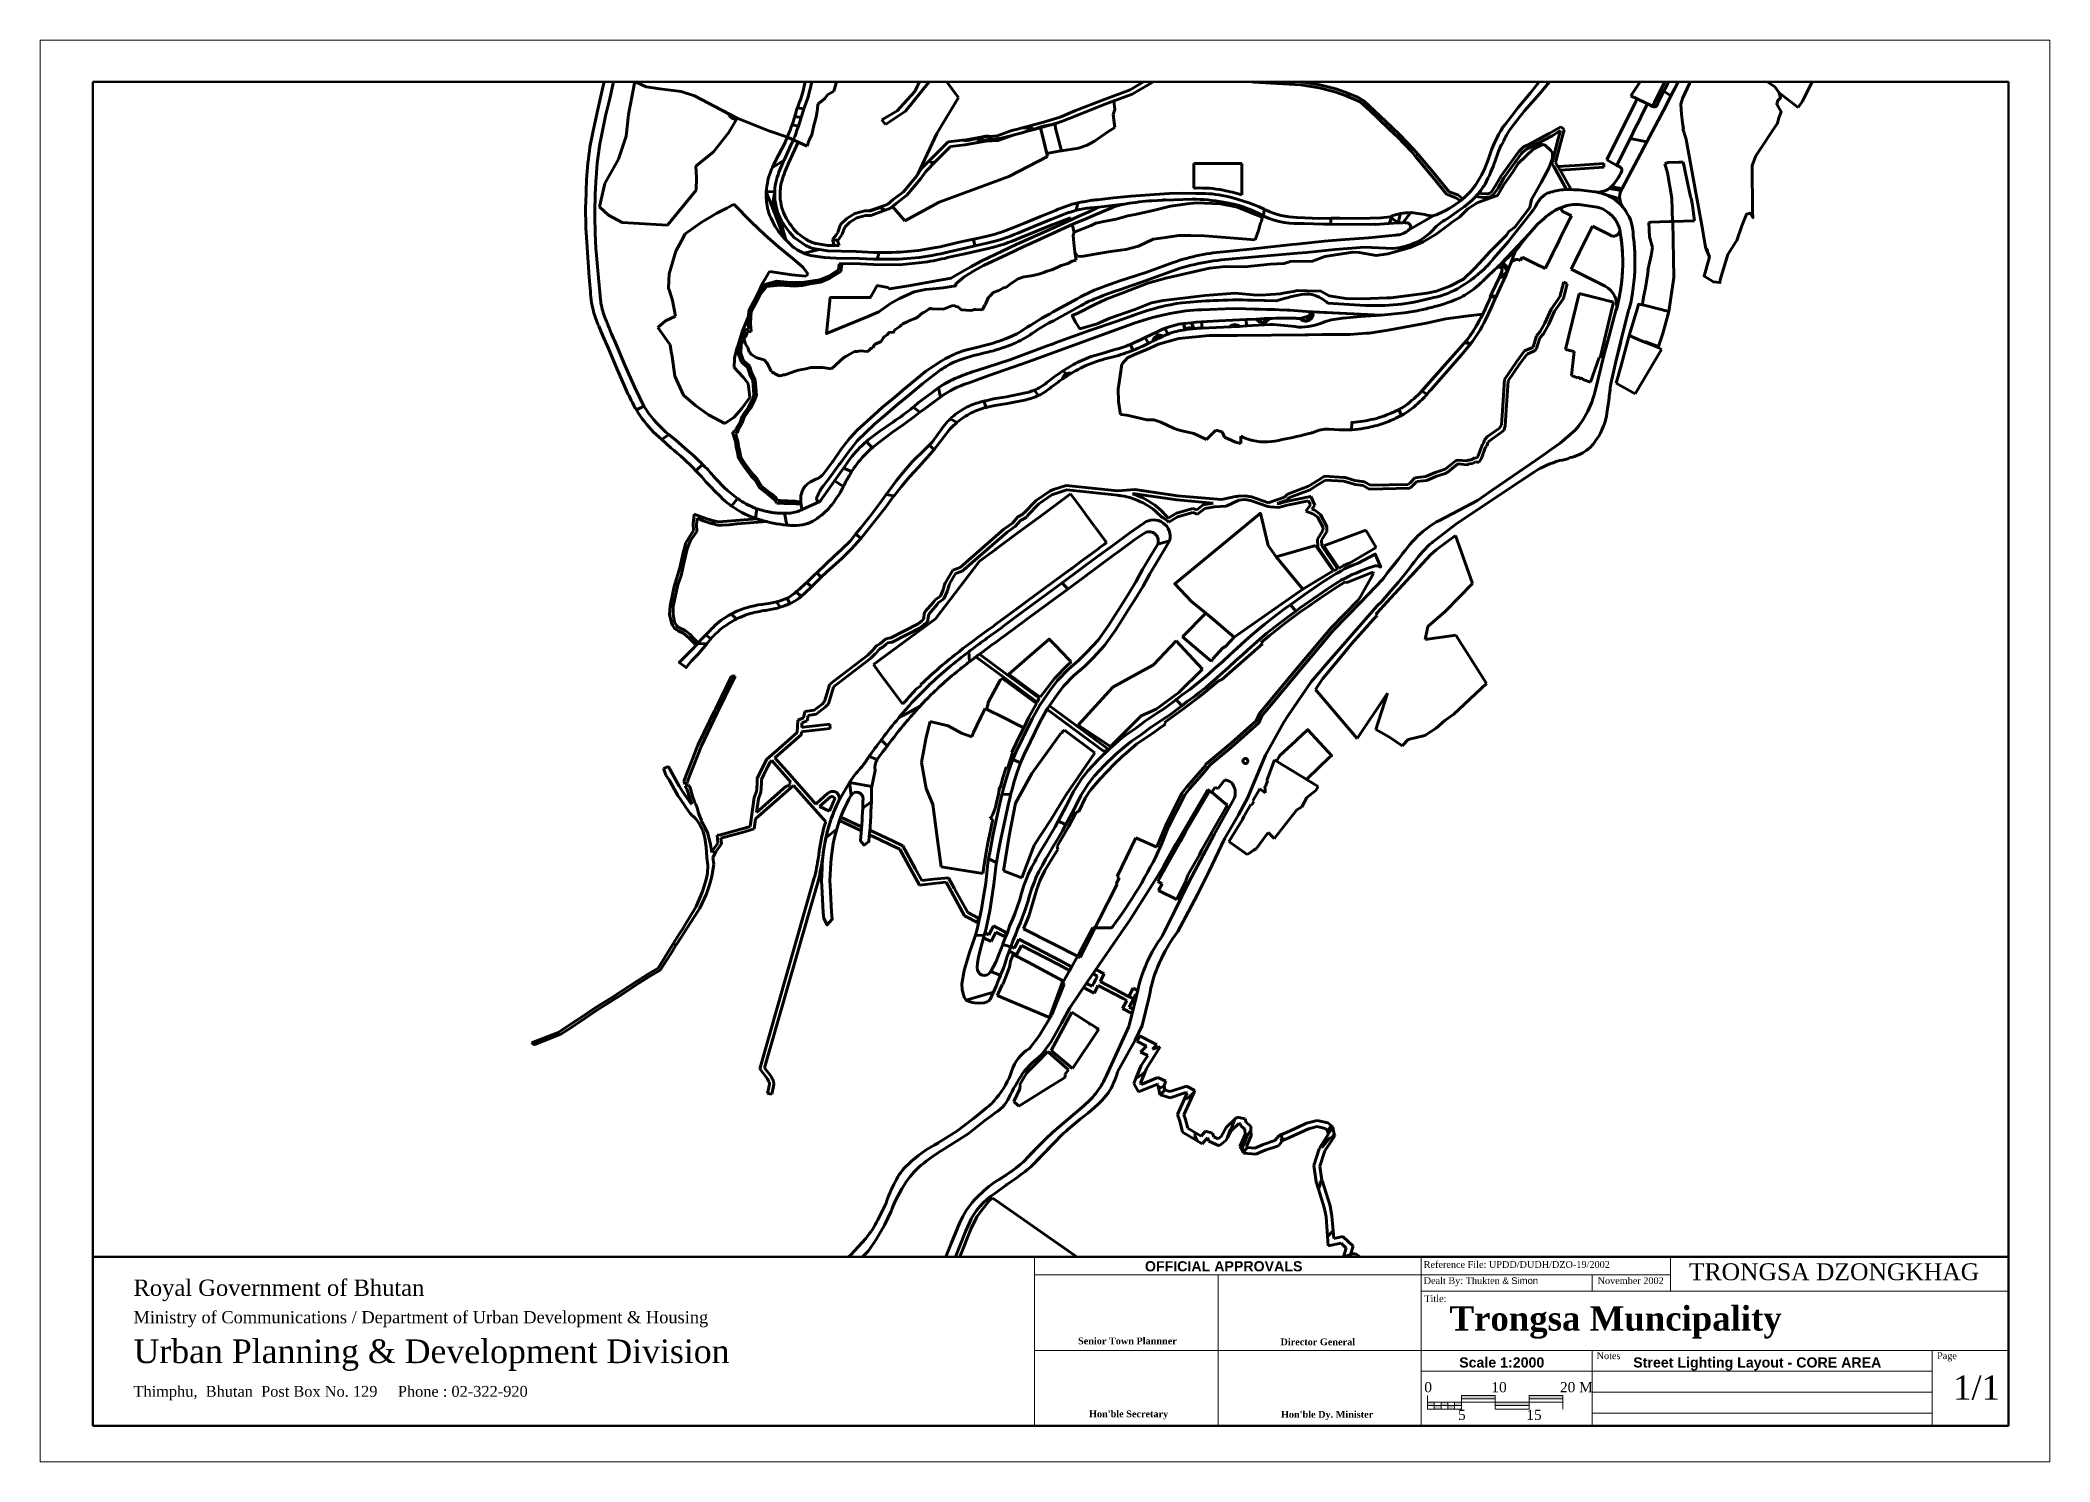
# Paper-space layout 'Core' of a CAD drawing. Header units: inches, sheet in millimetres. Extents: x -5 to 415, y -5 to 292.
# The model-space entities are those that its viewports show. They can reach past a viewport. Long polylines and large blocks are cut down to what shows.
import ezdxf

# ---------------------------------------------------------------- set-up
doc = ezdxf.new("R2010")
doc.units = ezdxf.units.IN
doc.header["$MEASUREMENT"] = 0
doc.linetypes.add('A_CONTINUOUS_LINE', pattern=[0])
doc.layers.get('0').update_dxf_attribs({"linetype": 'A_CONTINUOUS_LINE', "lineweight": 18})
for name, color, linetype, lineweight in [('access road', 150, 'Continuous', 30), ('commercial', 11, 'A_CONTINUOUS_LINE', 18), ('conservation', 92, 'Continuous', 25), ('footpath line', 2, 'Continuous', 30), ('Hatch institutional', 131, 'Continuous', 15), ('Hatch residential', 51, 'Continuous', 15), ('Hatch utilities', 126, 'Continuous', 15), ('parking', 253, 'A_CONTINUOUS_LINE', 30), ('road 2', 1, 'A_CONTINUOUS_LINE', 30), ('secondary road', 40, 'Continuous', 30)]:
    doc.layers.add(name, color=color, linetype=linetype, lineweight=lineweight)
doc.styles.get("Standard").update_dxf_attribs({"font": 'arial.ttf', "height": 4})

psp = doc.layouts.new('Core')

# ---------------------------------------------------------------- texts
at = {"attachment_point": 1}
for s, insert, char_height, width in [('{\\fArial|b1|i0|c0|p34;OFFICIAL APPROVALS}', (225.9, 36.96), 2.121, 35.2851), ('{\\fTimes New Roman|b0|i0|c0|p18;Reference File: UPDD/DUDH/DZO-19/2002}', (284.16, 36.98), 1.414, 43.9883), ('{\\fTimes New Roman|b0|i0|c0|p18;Dealt By: Thukten} & Simon', (284.16, 33.6), 1.414, 28.6487), ('{\\fTimes New Roman|b0|i0|c0|p18;November 2002}', (320.51, 33.6), 1.414, 14.533), ('{\\fTimes New Roman|b0|i0|c0|p18;TRONGSA DZONGKHAG}', (339.6, 36.52), 3.535, 59.7299), ('{\\fTimes New Roman|b0|i0|c0|p18;Royal Government of Bhutan}', (14.52, 33.11), 3.3936, 63.6916), ('{\\fTimes New Roman|b0|i0|c0|p18;Title:}', (284.29, 29.85), 1.414, 6.9412), ('{\\fTimes New Roman|b0|i0|c0|p18;Ministry of Communications / Department of Urban Development & Housing}', (14.52, 26.53), 2.5452, 118.992), ('{\\fTimes New Roman|b1|i0|c0|p18;Trongsa Muncipality}', (289.57, 27.55), 5.0904, 107.8802), ('{\\fTimes New Roman|b1|i0|c0|p18;Senior Town Plannner}', (211.92, 21.01), 1.414, 21.2881), ('{\\fTimes New Roman|b0|i0|c0|p18;Urban Planning & Development Division}', (14.52, 20.61), 4.949, 122.7259), ('{\\fTimes New Roman|b1|i0|c0|p18;Director General}', (254.23, 20.81), 1.414, 16.4767), ('{\\fArial|b1|i0|c0|p34;Scale 1:2000}', (291.58, 16.87), 2.121, 18.3062), ('{\\fTimes New Roman|b0|i0|c0|p18;Notes}', (320.31, 17.91), 1.414, 6.5645), ('{\\fTimes New Roman|b0|i0|c0|p18;Page}', (391.45, 17.91), 1.414, 6.1709), ('{\\fTimes New Roman|b0|i0|c0|p18;1/1}', (394.79, 13.1), 5.0904, 9.0639), ('{\\fTimes New Roman|b0|i0|c0|p18;Thimphu,  Bhutan  Post Box No. 129     Phone : 02-322-920 }', (14.52, 10.9), 2.2624, 95.9738), ('{\\fTimes New Roman|b0|i0|c0|p18;0}', (284.3, 11.7), 2.121, 0.6682), ('{\\fTimes New Roman|b0|i0|c0|p18;10}', (298.31, 11.7), 2.121, 3.3567), ('{\\fTimes New Roman|b0|i0|c0|p18;20 M}', (312.65, 11.7), 2.121, 6.7381), ("{\\fTimes New Roman|b1|i0|c0|p18;Hon'ble Secretary}", (214.22, 5.77), 1.414, 17.3053), ("{\\fTimes New Roman|b1|i0|c0|p18;Hon'ble Dy. Minister}", (254.33, 5.67), 1.414, 19.7179), ('{\\fTimes New Roman|b0|i0|c0|p18;5}', (291.34, 5.92), 2.121, 1.7768), ('{\\fTimes New Roman|b0|i0|c0|p18;15}', (305.61, 5.92), 2.121, 2.7294)]:
    psp.add_mtext(s, dxfattribs=dict(at, insert=insert, char_height=char_height, width=width))
at = {"insert": (327.96, 16.87), "char_height": 2.121, "attachment_point": 1}
psp.add_mtext('{\\fArial|b1|i0|c0|p34;Street Lighting Layout - CORE AREA}', dxfattribs=at)

msp = doc.modelspace()

# ---------------------------------------------------------------- blocks, each defined once
blk = doc.blocks.new('residential')
at = {"layer": 'Hatch residential', "lineweight": 90}
for p, q in [((4473.6, 4496.11), (4475.67, 4493.45)), ((4504.78, 4492.67), (4510.8, 4501.57)), ((4511.24, 4494.76), (4509.32, 4492.39)), ((4518.14, 4485.53), (4511.24, 4494.76)), ((4849.89, 4495.23), (4855.97, 4491.29)), ((4878.37, 4493.59), (4873.04, 4497.74)), ((4384.24, 4489.52), (4381.71, 4476.47)), ((4384.39, 4490.21), (4384.24, 4489.52)), ((4389.11, 4487.99), (4384.39, 4490.21)), ((4394.8, 4487.23), (4389.11, 4487.99)), ((4403.74, 4486.08), (4394.8, 4487.23)), ((4409.32, 4484.28), (4403.74, 4486.08)), ((4467.63, 4486.15), (4464.94, 4484.61)), ((4468.99, 4490.81), (4467.63, 4486.15)), ((4469.63, 4493.55), (4468.99, 4490.81)), ((4473.83, 4493.68), (4469.63, 4493.55)), ((4475.67, 4493.45), (4473.83, 4493.68)), ((4496.84, 4481.06), (4501.34, 4485.94)), ((4496.84, 4481.06), (4501.34, 4485.94)), ((4509.32, 4492.39), (4497.51, 4477.87)), ((4501.34, 4485.94), (4504.78, 4492.67)), ((4501.34, 4485.94), (4502.41, 4488.04)), ((4501.34, 4485.94), (4501.34, 4485.94)), ((4855.97, 4491.29), (4860.99, 4487.96)), ((4860.99, 4487.96), (4862.78, 4485.48)), ((4872.46, 4482.01), (4878.37, 4493.59)), ((4878.37, 4493.59), (4878.37, 4493.59)), ((4417.83, 4479.76), (4409.32, 4484.28)), ((4423.62, 4476.77), (4417.83, 4479.76)), ((4460.81, 4478.75), (4460.26, 4475.29)), ((4460.93, 4480.74), (4460.81, 4478.75)), ((4463.83, 4483.12), (4460.93, 4480.74)), ((4464.94, 4484.61), (4463.83, 4483.12)), ((4487.61, 4474.2), (4494.06, 4478.05)), ((4497.51, 4477.87), (4489.19, 4472.33)), ((4494.06, 4478.05), (4496.84, 4481.06)), ((4510.7, 4468.51), (4519.66, 4483.5)), ((4519.66, 4483.5), (4518.14, 4485.53)), ((4580.56, 4480.63), (4569.13, 4476.09)), ((4584.64, 4482.16), (4580.56, 4480.63)), ((4584.39, 4476.41), (4585.04, 4478.53)), ((4585.04, 4478.53), (4584.64, 4482.16)), ((4862.78, 4485.48), (4870.73, 4479.41)), ((4870.73, 4479.41), (4872.46, 4482.01)), ((4381.71, 4476.47), (4380.81, 4467.44)), ((4417.32, 4460.8), (4423.55, 4468.81)), ((4423.55, 4468.81), (4427, 4474.63)), ((4423.55, 4468.81), (4423.55, 4468.81)), ((4423.71, 4476.59), (4423.62, 4476.77)), ((4423.79, 4476.53), (4423.71, 4476.59)), ((4423.92, 4476.53), (4423.79, 4476.53)), ((4423.9, 4476.2), (4423.94, 4476.33)), ((4424.01, 4475.9), (4423.9, 4476.2)), ((4424.04, 4476.55), (4423.92, 4476.53)), ((4423.94, 4476.33), (4424.07, 4476.31)), ((4424.13, 4476.5), (4424.04, 4476.55)), ((4424.07, 4476.31), (4424.13, 4476.5)), ((4424.44, 4475.58), (4424.39, 4475.52)), ((4424.39, 4475.52), (4424.4, 4475.42)), ((4424.52, 4475.54), (4424.44, 4475.58)), ((4424.45, 4475.37), (4424.55, 4475.36)), ((4424.57, 4475.5), (4424.52, 4475.54)), ((4424.55, 4475.36), (4424.65, 4475.42)), ((4424.65, 4475.42), (4424.57, 4475.5)), ((4425.44, 4475.09), (4425.36, 4474.97)), ((4425.36, 4474.97), (4425.52, 4474.87)), ((4425.61, 4475.2), (4425.44, 4475.09)), ((4425.6, 4474.76), (4425.48, 4474.73)), ((4425.52, 4474.87), (4425.6, 4474.76)), ((4425.84, 4474.92), (4425.61, 4475.2)), ((4425.98, 4474.93), (4425.84, 4474.92)), ((4425.97, 4474.67), (4426.01, 4474.71)), ((4426.21, 4474.56), (4425.97, 4474.67)), ((4425.98, 4474.76), (4425.98, 4474.93)), ((4426.07, 4474.79), (4425.98, 4474.76)), ((4426.01, 4474.71), (4426.06, 4474.69)), ((4426.06, 4474.69), (4426.14, 4474.76)), ((4426.14, 4474.76), (4426.07, 4474.79)), ((4427, 4474.63), (4426.85, 4474.56)), ((4459.26, 4471.9), (4458.37, 4468.02)), ((4460.26, 4475.29), (4459.26, 4471.9)), ((4489.19, 4472.33), (4487.61, 4474.2)), ((4549.07, 4469.57), (4542.57, 4467.82)), ((4553.94, 4470.89), (4549.07, 4469.57)), ((4556.95, 4458.91), (4553.94, 4470.89)), ((4562.81, 4473.47), (4559.92, 4472.61)), ((4559.92, 4472.61), (4560.43, 4470.14)), ((4560.43, 4470.14), (4562.8, 4461.31)), ((4569.13, 4476.09), (4562.81, 4473.47)), ((4576.53, 4465.28), (4582.17, 4469.16)), ((4582.17, 4469.16), (4585.09, 4470.96)), ((4585.09, 4470.96), (4584.39, 4476.41)), ((4584.39, 4476.41), (4584.39, 4476.41)), ((4380.81, 4467.44), (4377.63, 4457.76)), ((4409.95, 4454.85), (4417.32, 4460.8)), ((4452.75, 4464.92), (4448.81, 4456.33)), ((4456.44, 4463.25), (4452.75, 4464.92)), ((4457.12, 4465.47), (4456.44, 4463.25)), ((4458.37, 4468.02), (4457.12, 4465.47)), ((4502.75, 4451.54), (4510.7, 4468.51)), ((4516.33, 4463.09), (4510.2, 4457.01)), ((4510.7, 4468.51), (4510.7, 4468.51)), ((4522.41, 4463.79), (4516.33, 4463.09)), ((4528.69, 4464.92), (4522.41, 4463.79)), ((4531.13, 4465.36), (4528.69, 4464.92)), ((4533.82, 4465.47), (4531.13, 4465.36)), ((4536.28, 4465.56), (4533.82, 4465.47)), ((4542.57, 4467.82), (4536.28, 4465.56)), ((4562.8, 4461.31), (4569.9, 4462.45)), ((4569.9, 4462.45), (4573.49, 4463.68)), ((4573.49, 4463.68), (4576.53, 4465.28)), ((4377.63, 4457.76), (4371.81, 4447.57)), ((4410.12, 4450.17), (4409.95, 4454.85)), ((4505.99, 4452.69), (4503.9, 4449.68)), ((4510.2, 4457.01), (4505.99, 4452.69)), ((4540.69, 4450.5), (4556.95, 4458.91)), ((4371.81, 4447.57), (4369.71, 4437.89)), ((4398, 4430.21), (4410.02, 4444.77)), ((4410.02, 4444.77), (4410.12, 4450.17)), ((4410.02, 4444.77), (4410.02, 4444.77)), ((4492.44, 4440.87), (4496.77, 4444.17)), ((4496.77, 4444.17), (4502.31, 4450.89)), ((4503.9, 4449.68), (4498.17, 4442.72)), ((4502.31, 4450.89), (4502.75, 4451.54)), ((4511.58, 4439.79), (4540.69, 4450.5)), ((4540.69, 4450.5), (4540.69, 4450.5)), ((4369.71, 4437.89), (4373.42, 4434.34)), ((4418.73, 4435.29), (4412.11, 4431.37)), ((4422.86, 4437.29), (4418.73, 4435.29)), ((4425.78, 4438.92), (4422.86, 4437.29)), ((4432.98, 4431.63), (4425.78, 4438.92)), ((4445.92, 4437.4), (4446.52, 4435.49)), ((4476.31, 4435.12), (4480.53, 4436.23)), ((4480.53, 4436.23), (4481.03, 4436.24)), ((4480.53, 4436.23), (4480.53, 4436.23)), ((4481.03, 4436.24), (4482.7, 4436.29)), ((4482.7, 4436.29), (4490.04, 4438.86)), ((4490.04, 4438.86), (4492.44, 4440.87)), ((4493.69, 4439.31), (4492.15, 4438.03)), ((4492.15, 4438.03), (4497.22, 4431.97)), ((4498.17, 4442.72), (4493.69, 4439.31)), ((4497.22, 4431.97), (4511.58, 4439.79)), ((4373.42, 4434.34), (4379.08, 4431.29)), ((4379.08, 4431.29), (4398, 4430.21)), ((4412.11, 4431.37), (4405.47, 4426.64)), ((4438.72, 4426.23), (4432.98, 4431.63)), ((4452.37, 4426.93), (4455.88, 4424.36)), ((4468.37, 4425.93), (4469.21, 4427.15)), ((4469.21, 4427.15), (4470.41, 4430.49)), ((4470.41, 4430.49), (4473.08, 4433.01)), ((4473.08, 4433.01), (4476.31, 4435.12)), ((4552.34, 4427.71), (4545.45, 4424.86)), ((4551.55, 4425.59), (4555.03, 4427.21)), ((4567.21, 4430.51), (4552.24, 4423.71)), ((4559.14, 4430.49), (4552.34, 4427.71)), ((4555.03, 4427.21), (4560.6, 4429.69)), ((4566.51, 4433.34), (4559.14, 4430.49)), ((4560.6, 4429.69), (4566.73, 4432.44)), ((4566.73, 4432.44), (4566.51, 4433.34)), ((4567.99, 4427.31), (4567.21, 4430.51)), ((4567.58, 4425.87), (4567.99, 4427.31)), ((4401.56, 4419.4), (4398.82, 4409.83)), ((4404.03, 4423.97), (4401.56, 4419.4)), ((4405.47, 4426.64), (4404.03, 4423.97)), ((4444.55, 4421.08), (4438.72, 4426.23)), ((4438.72, 4426.23), (4438.72, 4426.23)), ((4450.59, 4416.12), (4444.55, 4421.08)), ((4460.21, 4422.49), (4465.09, 4421.71)), ((4465.09, 4421.71), (4467.7, 4421.68)), ((4467.07, 4424.21), (4468.37, 4425.93)), ((4467.7, 4421.68), (4467.07, 4424.21)), ((4523.58, 4418.57), (4516.33, 4416.95)), ((4532.04, 4420.48), (4523.58, 4418.57)), ((4529.16, 4415.23), (4543.87, 4422.14)), ((4546.71, 4421.1), (4540.06, 4417.96)), ((4543.87, 4422.14), (4551.55, 4425.59)), ((4543.87, 4422.14), (4543.87, 4422.14)), ((4552.24, 4423.71), (4546.71, 4421.1)), ((4567.88, 4422.84), (4567.58, 4425.87)), ((4568.36, 4418.93), (4567.88, 4422.84)), ((4568.85, 4415.65), (4568.36, 4418.93)), ((4438.36, 4406.87), (4440.75, 4410.82)), ((4440.75, 4410.82), (4450.01, 4409.41)), ((4454.63, 4412.72), (4450.59, 4416.12)), ((4456.9, 4409.7), (4454.63, 4412.72)), ((4470.49, 4410.89), (4465.92, 4408.03)), ((4470.9, 4413.92), (4470.49, 4410.89)), ((4475.42, 4414.16), (4470.89, 4414.02)), ((4470.89, 4414.02), (4470.9, 4413.92)), ((4478.73, 4414.01), (4475.42, 4414.16)), ((4484.11, 4413.75), (4478.73, 4414.01)), ((4494.89, 4413.68), (4484.11, 4413.75)), ((4501.73, 4414.32), (4494.89, 4413.68)), ((4506.81, 4414.96), (4506.81, 4414.96)), ((4517.47, 4408.66), (4522.39, 4411.39)), ((4526.43, 4411.22), (4522.14, 4408.59)), ((4522.39, 4411.39), (4524.81, 4412.75)), ((4524.81, 4412.75), (4529.16, 4415.23)), ((4530.15, 4413.3), (4526.43, 4411.22)), ((4540.06, 4417.96), (4530.15, 4413.3)), ((4553.74, 4409.85), (4555.4, 4410.39)), ((4555.4, 4410.39), (4556.68, 4410.97)), ((4556.68, 4410.97), (4558.74, 4411.61)), ((4558.74, 4411.61), (4561.16, 4412.69)), ((4561.16, 4412.69), (4562.68, 4413.32)), ((4562.68, 4413.32), (4564.58, 4413.93)), ((4564.58, 4413.93), (4565.46, 4414.16)), ((4565.46, 4414.16), (4567.24, 4415.13)), ((4567.24, 4415.13), (4568.85, 4415.65)), ((4398.82, 4409.83), (4398.55, 4403.95)), ((4398.55, 4403.95), (4398.92, 4402.74)), ((4398.92, 4402.74), (4400.15, 4398.74)), ((4434.12, 4398.29), (4436.05, 4402.05)), ((4436.05, 4402.05), (4437.59, 4405.61)), ((4439.35, 4404.57), (4436.9, 4401.52)), ((4437.59, 4405.61), (4437.93, 4406.16)), ((4437.59, 4405.61), (4437.59, 4405.61)), ((4437.93, 4406.16), (4438.36, 4406.87)), ((4439.51, 4404.61), (4439.35, 4404.57)), ((4445.26, 4405.15), (4439.51, 4404.61)), ((4447.05, 4405), (4445.26, 4405.15)), ((4451.31, 4404.71), (4447.05, 4405)), ((4450.01, 4409.41), (4455.79, 4408.89)), ((4454.35, 4405.06), (4451.31, 4404.71)), ((4454.43, 4405.07), (4454.35, 4405.06)), ((4457.5, 4405.71), (4454.43, 4405.07)), ((4455.79, 4408.89), (4456.9, 4409.7)), ((4461.99, 4406.38), (4457.5, 4405.71)), ((4465.92, 4408.03), (4461.99, 4406.38)), ((4483.13, 4400.48), (4483.89, 4401.79)), ((4483.89, 4401.79), (4485.74, 4404.98)), ((4485.74, 4404.98), (4490.14, 4404.16)), ((4490.14, 4404.16), (4490.87, 4403.55)), ((4490.87, 4403.55), (4498.86, 4404.81)), ((4501.15, 4402.4), (4494.98, 4399.61)), ((4498.86, 4404.81), (4507.24, 4406.39)), ((4505.92, 4403.34), (4501.15, 4402.4)), ((4510.52, 4403.78), (4505.92, 4403.34)), ((4507.24, 4406.39), (4509.52, 4406.81)), ((4509.52, 4406.81), (4516.63, 4408.13)), ((4513.23, 4404.04), (4510.52, 4403.78)), ((4510.52, 4403.78), (4510.52, 4403.78)), ((4518.54, 4404.87), (4513.23, 4404.04)), ((4516.63, 4408.13), (4517.47, 4408.66)), ((4522.14, 4408.59), (4518.47, 4405.52)), ((4518.47, 4405.52), (4518.54, 4404.87)), ((4533.33, 4401.06), (4534.16, 4402.06)), ((4534.16, 4402.06), (4536.6, 4402.91)), ((4536.6, 4402.91), (4538.82, 4404.21)), ((4538.82, 4404.21), (4539.01, 4404.26)), ((4538.82, 4404.21), (4538.82, 4404.21)), ((4539.01, 4404.26), (4539.28, 4404.12)), ((4539.28, 4404.12), (4539.31, 4404.11)), ((4539.31, 4404.11), (4539.52, 4404.2)), ((4539.52, 4404.2), (4541.81, 4406.02)), ((4541.81, 4406.02), (4544.64, 4407.77)), ((4544.64, 4407.77), (4546.61, 4408.43)), ((4546.61, 4408.43), (4547.18, 4408.58)), ((4547.18, 4408.58), (4550.13, 4409.06)), ((4550.13, 4409.06), (4551.53, 4409.35)), ((4551.53, 4409.35), (4553.74, 4409.85)), ((4400.15, 4398.74), (4401.38, 4392.18)), ((4431.99, 4392.3), (4432.1, 4394.26)), ((4432.1, 4394.36), (4434.12, 4398.29)), ((4432.1, 4394.26), (4432.1, 4394.36)), ((4433.09, 4394.09), (4432.82, 4389.31)), ((4435.01, 4397.83), (4433.09, 4394.09)), ((4436.9, 4401.52), (4435.01, 4397.83)), ((4464.59, 4384.9), (4466.12, 4399.99)), ((4466.12, 4399.99), (4482.83, 4399.97)), ((4485.38, 4393.56), (4481.53, 4391.91)), ((4482.83, 4399.97), (4483.13, 4400.48)), ((4486.47, 4394.03), (4485.38, 4393.56)), ((4485.38, 4393.56), (4485.38, 4393.56)), ((4491.34, 4397.47), (4486.47, 4394.03)), ((4494.98, 4399.61), (4491.34, 4397.47)), ((4502.37, 4391.62), (4504.71, 4393.52)), ((4504.71, 4393.52), (4505.49, 4393.82)), ((4505.49, 4393.82), (4507.4, 4395.27)), ((4507.4, 4395.27), (4507.78, 4395.34)), ((4507.78, 4395.34), (4508.24, 4395.34)), ((4508.24, 4395.34), (4508.58, 4395.27)), ((4508.58, 4395.27), (4513.39, 4395.16)), ((4513.39, 4395.16), (4516.91, 4396.5)), ((4513.39, 4395.16), (4513.39, 4395.16)), ((4516.91, 4396.5), (4518.07, 4396.6)), ((4518.07, 4396.6), (4518.61, 4396.24)), ((4518.61, 4396.24), (4519.81, 4395.93)), ((4519.81, 4395.93), (4520.6, 4394.94)), ((4520.6, 4394.94), (4521.09, 4394.79)), ((4521.09, 4394.79), (4524.67, 4394.53)), ((4524.67, 4394.53), (4525.5, 4394.68)), ((4525.5, 4394.68), (4526.45, 4394.97)), ((4526.45, 4394.97), (4526.81, 4394.94)), ((4526.81, 4394.94), (4529.43, 4394.79)), ((4529.43, 4394.79), (4529.65, 4394.83)), ((4529.65, 4394.83), (4529.66, 4394.84)), ((4529.66, 4394.84), (4529.73, 4394.93)), ((4529.73, 4394.93), (4530.69, 4396.77)), ((4530.68, 4397.07), (4530.8, 4397.09)), ((4530.77, 4396.92), (4530.68, 4397.07)), ((4530.69, 4396.77), (4530.77, 4396.92)), ((4530.69, 4396.77), (4530.69, 4396.77)), ((4530.85, 4397.07), (4530.94, 4397.25)), ((4530.94, 4397.25), (4532.25, 4400.08)), ((4532.25, 4400.08), (4532.77, 4400.59)), ((4532.77, 4400.59), (4533.33, 4401.06)), ((4397.24, 4390.18), (4394.05, 4387.43)), ((4394.05, 4387.43), (4399.13, 4380.25)), ((4401.38, 4392.18), (4397.24, 4390.18)), ((4427.26, 4379.2), (4429.23, 4385.63)), ((4429.23, 4385.63), (4431.91, 4392.1)), ((4431.33, 4385.63), (4431.07, 4384.15)), ((4433.05, 4385.85), (4431.33, 4385.63)), ((4431.91, 4392.1), (4431.99, 4392.3)), ((4432.82, 4389.31), (4433.05, 4385.85)), ((4481.53, 4391.91), (4464.59, 4384.9)), ((4489.85, 4384.34), (4490.67, 4385.36)), ((4490.67, 4385.36), (4490.75, 4385.42)), ((4490.75, 4385.42), (4490.87, 4385.45)), ((4490.87, 4385.45), (4492.34, 4385.4)), ((4492.34, 4385.4), (4492.46, 4385.43)), ((4492.46, 4385.43), (4492.52, 4385.48)), ((4492.52, 4385.48), (4493.1, 4386.42)), ((4493.1, 4386.42), (4495.18, 4387.93)), ((4495.18, 4387.93), (4495.67, 4388.44)), ((4495.67, 4388.44), (4496.46, 4389)), ((4496.46, 4389), (4498.46, 4389.95)), ((4498.46, 4389.95), (4499.01, 4390.26)), ((4499.01, 4390.26), (4501.81, 4391.34)), ((4501.81, 4391.34), (4502.37, 4391.62)), ((4399.13, 4380.25), (4399.66, 4377.27)), ((4399.66, 4377.27), (4400.01, 4375.3)), ((4426.09, 4374.58), (4427.25, 4379.2)), ((4431.07, 4384.15), (4429.96, 4382.93)), ((4429.96, 4382.93), (4430.64, 4380.48)), ((4430.64, 4380.48), (4431.64, 4379.06)), ((4431.64, 4379.06), (4432.26, 4377.31)), ((4432.26, 4377.31), (4433.16, 4376.12)), ((4473.36, 4375.78), (4476.22, 4377.43)), ((4476.22, 4377.43), (4477.28, 4377.47)), ((4477.28, 4377.47), (4478.72, 4377.65)), ((4478.72, 4377.65), (4481.55, 4377.44)), ((4481.55, 4377.44), (4481.76, 4377.47)), ((4481.76, 4377.47), (4481.89, 4377.55)), ((4481.89, 4377.55), (4483.3, 4378.93)), ((4483.3, 4378.93), (4483.75, 4378.93)), ((4483.75, 4378.93), (4483.78, 4378.94)), ((4483.78, 4378.94), (4483.87, 4379.02)), ((4483.87, 4379.02), (4484.64, 4380.36)), ((4484.64, 4380.36), (4487.43, 4381.65)), ((4487.43, 4381.65), (4488.42, 4383.32)), ((4488.42, 4383.32), (4488.66, 4383.49)), ((4488.66, 4383.49), (4489.85, 4384.34)), ((4400.01, 4375.3), (4401.07, 4367.17)), ((4425.88, 4370.72), (4426.09, 4374.58)), ((4429.69, 4366.72), (4425.88, 4370.72)), ((4433.16, 4376.12), (4434.8, 4375.01)), ((4434.8, 4375.01), (4435.51, 4374.76)), ((4435.51, 4374.76), (4436.29, 4374.56)), ((4436.29, 4374.56), (4436.42, 4374.53)), ((4436.42, 4374.53), (4438.44, 4373.98)), ((4438.44, 4373.98), (4439.7, 4372.51)), ((4439.7, 4372.51), (4441.23, 4369.54)), ((4441.23, 4369.54), (4441.37, 4369.33)), ((4441.37, 4369.33), (4441.59, 4368.87)), ((4441.59, 4368.87), (4444.14, 4367.59)), ((4447.18, 4367.7), (4452.33, 4369.47)), ((4452.33, 4369.47), (4452.85, 4369.67)), ((4452.85, 4369.67), (4455.95, 4370.17)), ((4455.95, 4370.17), (4458.01, 4370.71)), ((4458.01, 4370.71), (4462.92, 4370.68)), ((4462.92, 4370.68), (4466.64, 4370.25)), ((4466.64, 4370.25), (4470.14, 4373.38)), ((4470.14, 4373.38), (4471.79, 4374.86)), ((4471.79, 4374.86), (4472.66, 4375.33)), ((4472.66, 4375.33), (4473.36, 4375.78)), ((4401.07, 4367.17), (4404.75, 4359.15)), ((4431.82, 4364.03), (4429.69, 4366.72)), ((4429.69, 4366.72), (4429.69, 4366.72)), ((4432.51, 4358.21), (4431.82, 4364.03)), ((4444.14, 4367.59), (4444.79, 4367.29)), ((4444.79, 4367.29), (4444.91, 4367.28)), ((4444.91, 4367.28), (4445.76, 4367.45)), ((4445.76, 4367.45), (4446.6, 4367.67)), ((4446.6, 4367.67), (4447.02, 4367.7)), ((4447.02, 4367.7), (4447.02, 4367.7)), ((4447.02, 4367.7), (4447.18, 4367.7)), ((4404.75, 4359.15), (4409.8, 4354.83)), ((4409.8, 4354.83), (4415.15, 4350.94)), ((4425.91, 4349.93), (4428.97, 4353.41)), ((4428.97, 4353.41), (4432.51, 4358.21)), ((4415.15, 4350.94), (4422.07, 4347.28)), ((4422.07, 4347.28), (4425.91, 4349.93))]:
    blk.add_line(p, q, dxfattribs=at)
for centre, radius, start, end in [((4426.53, 4477.56), 3.02, 213.38373, 225.14983), ((4426.53, 4477.56), 3.02, 226.54547, 249.6599), ((4426.53, 4477.56), 3.02, 263.88721, 270), ((4426.53, 4477.56), 3.02, 270, 276.11279), ((4495.56, 4433.74), 51.93, 154.20635, 163.35585), ((4466.52, 4443.19), 21.41, 165.32942, 182.51288), ((4466.52, 4443.19), 21.41, 182.51287, 195.69769), ((4475.49, 4449.01), 31.97, 205.01221, 223.68831), ((4463.01, 4434.9), 12.73, 235.93818, 257.30466), ((4517.39, 4488.08), 69.16, 282.22879, 293.93262), ((4493.05, 4504.26), 90.36, 275.51052, 278.75842), ((4493.05, 4504.26), 90.36, 278.75842, 284.9263), ((4529.75, 4394.26), 3.02, 68.66999, 69.6599)]:
    blk.add_arc(centre, radius, start, end, dxfattribs=at)
blk = doc.blocks.new('commercial')
at = {"layer": 'commercial', "lineweight": 90}
for p, q in [((4813.41, 4503.14), (4800.79, 4484.32)), ((4813.41, 4503.14), (4800.79, 4484.32)), ((4811.25, 4482.73), (4814.86, 4489.84)), ((4811.25, 4482.73), (4814.86, 4489.84)), ((4814.86, 4489.84), (4816.48, 4492.96)), ((4814.86, 4489.84), (4816.48, 4492.96)), ((4814.86, 4489.84), (4814.86, 4489.84)), ((4800.79, 4484.32), (4808.99, 4480.38)), ((4800.79, 4484.32), (4808.99, 4480.38)), ((4808.99, 4480.38), (4809.88, 4479.95)), ((4808.99, 4480.38), (4809.88, 4479.95)), ((4809.88, 4479.95), (4811.25, 4482.73)), ((4809.88, 4479.95), (4811.25, 4482.73)), ((4809.06, 4431.47), (4808.26, 4431.35)), ((4808.26, 4431.35), (4808.58, 4425.35)), ((4816.86, 4431.71), (4809.06, 4431.47)), ((4817.71, 4431.73), (4816.86, 4431.7)), ((4816.86, 4431.7), (4816.86, 4431.71)), ((4818.23, 4431.75), (4817.71, 4431.73)), ((4817.71, 4431.73), (4817.71, 4431.73)), ((4818.76, 4408.35), (4818.23, 4431.75)), ((4818.23, 4431.75), (4818.23, 4431.75)), ((4808.58, 4425.35), (4809.79, 4420.82)), ((4809.79, 4420.82), (4809.26, 4417.55)), ((4807.84, 4410.18), (4806.83, 4404.05)), ((4808, 4411.38), (4807.79, 4410.19)), ((4809.26, 4417.55), (4807.88, 4411.4)), ((4807.88, 4411.4), (4808, 4411.38)), ((4779.1, 4401.67), (4773.44, 4378.32)), ((4787.44, 4399.63), (4779.1, 4401.67)), ((4806.83, 4404.05), (4806.03, 4400.14)), ((4816.61, 4394.15), (4818.76, 4408.35)), ((4818.76, 4408.35), (4818.76, 4408.35)), ((4787.43, 4399.58), (4787.44, 4399.63)), ((4792.4, 4398.36), (4787.43, 4399.58)), ((4787.86, 4374.82), (4793.39, 4397.52)), ((4792.6, 4398.31), (4792.4, 4398.36)), ((4792.61, 4398.36), (4792.6, 4398.31)), ((4793.28, 4398.19), (4792.61, 4398.36)), ((4793.39, 4397.52), (4793.39, 4397.52)), ((4805.57, 4397.14), (4805.51, 4396.89)), ((4805.51, 4396.89), (4806.93, 4396.65)), ((4806.03, 4400.14), (4805.57, 4397.14)), ((4806.93, 4396.65), (4816.61, 4394.15)), ((4773.44, 4378.32), (4777.03, 4377.45)), ((4777.03, 4377.45), (4775.91, 4367.37)), ((4800, 4384.1), (4796.63, 4371.51)), ((4804.44, 4382.18), (4800, 4384.1)), ((4802.57, 4359.72), (4813.58, 4378.28)), ((4806.8, 4381.23), (4804.44, 4382.18)), ((4812.11, 4379.07), (4806.8, 4381.23)), ((4813.58, 4378.28), (4812.11, 4379.07)), ((4813.58, 4378.28), (4813.58, 4378.28)), ((4783.9, 4364.64), (4787.52, 4374.9)), ((4787.52, 4374.9), (4787.86, 4374.82)), ((4796.63, 4371.51), (4794.67, 4364.17)), ((4775.91, 4367.37), (4778.49, 4366.49)), ((4779.13, 4366.49), (4779.37, 4366.38)), ((4779.28, 4366.36), (4779.2, 4366.3)), ((4779.2, 4366.3), (4779.27, 4366.27)), ((4779.27, 4366.27), (4779.3, 4366.28)), ((4779.33, 4366.35), (4779.28, 4366.36)), ((4779.3, 4366.28), (4779.36, 4366.24)), ((4779.37, 4366.38), (4779.33, 4366.35)), ((4779.36, 4366.24), (4779.36, 4366.19)), ((4779.36, 4366.19), (4779.86, 4366.02)), ((4779.74, 4366.3), (4779.86, 4366.32)), ((4779.82, 4366.18), (4779.74, 4366.3)), ((4779.98, 4366.08), (4779.82, 4366.18)), ((4779.86, 4366.02), (4779.98, 4366.08)), ((4780.75, 4365.8), (4780.73, 4365.72)), ((4780.73, 4365.72), (4783.9, 4364.64)), ((4794.67, 4364.17), (4802.57, 4359.72)), ((4690.02, 4302.74), (4672.4, 4296.2)), ((4694.35, 4295.55), (4690.02, 4302.74)), ((4690.02, 4302.74), (4690.02, 4302.74)), ((4668.87, 4296.34), (4652.44, 4291.59)), ((4676.33, 4285.84), (4668.87, 4296.34)), ((4668.87, 4296.34), (4668.87, 4296.34)), ((4672.4, 4296.2), (4678.66, 4286.86)), ((4683.18, 4289.05), (4694.35, 4295.55)), ((4716.99, 4292.46), (4698.78, 4272.66)), ((4719.36, 4294.57), (4716.99, 4292.46)), ((4727.44, 4300.56), (4719.36, 4294.57)), ((4734.6, 4280.53), (4727.44, 4300.56)), ((4727.44, 4300.56), (4727.44, 4300.56)), ((4652.44, 4291.59), (4663.63, 4278.1)), ((4663.63, 4278.1), (4676.33, 4285.84)), ((4678.66, 4286.86), (4678.81, 4286.94)), ((4678.81, 4286.94), (4680.47, 4287.81)), ((4680.47, 4287.81), (4682.32, 4288.69)), ((4681.68, 4280.72), (4692.84, 4285.23)), ((4682.32, 4288.69), (4683.18, 4289.05)), ((4693.15, 4284.69), (4687.65, 4274.75)), ((4692.84, 4285.23), (4693.15, 4284.69)), ((4711.37, 4286.36), (4708.96, 4283.76)), ((4670.81, 4274.31), (4676.69, 4278.28)), ((4676.69, 4278.28), (4681.33, 4281.13)), ((4681.33, 4281.13), (4681.68, 4280.72)), ((4723.08, 4268.78), (4734.6, 4280.53)), ((4623.07, 4268.12), (4613.27, 4258.26)), ((4626.93, 4264.82), (4623.07, 4268.12)), ((4656.24, 4263.87), (4662.43, 4268.48)), ((4662.43, 4268.48), (4665.67, 4270.79)), ((4665.67, 4270.79), (4670.81, 4274.31)), ((4686.74, 4273.49), (4675.35, 4261.87)), ((4687.65, 4274.75), (4686.74, 4273.49)), ((4694.64, 4268.17), (4694.16, 4267.62)), ((4694.16, 4267.62), (4694.65, 4267.18)), ((4698.78, 4272.66), (4694.64, 4268.17)), ((4715.94, 4262.55), (4723.08, 4268.78)), ((4633.56, 4259.15), (4626.93, 4264.82)), ((4634.87, 4258.04), (4633.56, 4259.15)), ((4649.5, 4258.67), (4656.24, 4263.87)), ((4675.35, 4261.87), (4659.7, 4243.27)), ((4693.18, 4265.61), (4683.98, 4255.29)), ((4691.35, 4263.56), (4683.98, 4255.29)), ((4694.65, 4267.18), (4693.18, 4265.61)), ((4714.72, 4257.05), (4715.94, 4262.55)), ((4727.56, 4258.86), (4714.72, 4257.05)), ((4740.34, 4238.72), (4727.56, 4258.86)), ((4727.56, 4258.86), (4727.56, 4258.86)), ((4610.68, 4256.54), (4601.26, 4246.52)), ((4617.82, 4248.84), (4610.68, 4256.54)), ((4613.27, 4258.26), (4620.76, 4251.89)), ((4620.76, 4251.89), (4624.31, 4248.87)), ((4625.96, 4249.03), (4630.2, 4253.6)), ((4629.66, 4240.23), (4646.71, 4255.32)), ((4630.2, 4253.6), (4631.25, 4254.22)), ((4630.2, 4253.6), (4630.2, 4253.6)), ((4631.25, 4254.22), (4634.87, 4258.04)), ((4646.18, 4255.79), (4649.5, 4258.67)), ((4646.71, 4255.32), (4646.18, 4255.79)), ((4683.98, 4255.29), (4676.98, 4246.74)), ((4680.91, 4251.54), (4676.98, 4246.74)), ((4683.98, 4255.29), (4680.91, 4251.54)), ((4725.61, 4258.59), (4714.72, 4257.05)), ((4725.61, 4258.59), (4725.61, 4258.59)), ((4601.26, 4246.52), (4591.1, 4240.95)), ((4601.26, 4246.52), (4601.26, 4246.52)), ((4611.77, 4234.9), (4621.69, 4244.66)), ((4621.69, 4244.66), (4617.82, 4248.84)), ((4621.69, 4244.66), (4621.69, 4244.66)), ((4624.31, 4248.87), (4625.34, 4247.99)), ((4625.34, 4247.99), (4625.86, 4248.54)), ((4625.86, 4248.54), (4625.96, 4249.03)), ((4659.7, 4243.27), (4645.51, 4226.2)), ((4676.98, 4246.74), (4671.98, 4240.85)), ((4676.98, 4246.74), (4676.25, 4245.88)), ((4584.27, 4237.2), (4569.77, 4221.23)), ((4602.38, 4227.94), (4611.77, 4234.9)), ((4620.13, 4232.98), (4625.66, 4237.44)), ((4625.66, 4237.44), (4628.37, 4239.77)), ((4628.37, 4239.77), (4629.66, 4240.23)), ((4671.98, 4240.85), (4668.86, 4236.16)), ((4668.86, 4236.16), (4675.94, 4227.97)), ((4686.33, 4215.78), (4699.07, 4234.7)), ((4699.07, 4234.7), (4694.11, 4219.42)), ((4726.71, 4225.88), (4735.82, 4234.35)), ((4735.82, 4234.35), (4740.34, 4238.72)), ((4530.89, 4228.28), (4529.08, 4224.67)), ((4534.78, 4226.33), (4530.89, 4228.28)), ((4535.45, 4226), (4534.78, 4226.33)), ((4546.99, 4220.22), (4535.45, 4226)), ((4535.45, 4226), (4535.45, 4226)), ((4584.25, 4213.34), (4595.99, 4225.24)), ((4605.74, 4222.47), (4613.4, 4227.86)), ((4613.4, 4227.86), (4620.13, 4232.98)), ((4645.51, 4226.2), (4644.08, 4223.16)), ((4675.94, 4227.97), (4686.33, 4215.78)), ((4723, 4223.29), (4726.71, 4225.88)), ((4507.83, 4222.85), (4506.12, 4216.29)), ((4515.38, 4221.07), (4507.83, 4222.85)), ((4520.95, 4218.02), (4515.38, 4221.07)), ((4525.21, 4216.41), (4520.95, 4218.02)), ((4526, 4218.27), (4525.21, 4216.41)), ((4529.08, 4224.67), (4526, 4218.27)), ((4545.24, 4216.73), (4546.99, 4220.22)), ((4546.99, 4220.22), (4546.99, 4220.22)), ((4562.64, 4218.04), (4550.39, 4201.09)), ((4563.32, 4218.98), (4563.22, 4218.84)), ((4563.22, 4218.84), (4563.32, 4218.47)), ((4563.63, 4218.76), (4563.32, 4218.98)), ((4563.96, 4219.27), (4563.9, 4219.12)), ((4576.65, 4209.77), (4563.96, 4219.27)), ((4569.77, 4221.23), (4583.21, 4212.43)), ((4594.23, 4213.55), (4601.34, 4218.29)), ((4601.34, 4218.29), (4603.62, 4219.88)), ((4603.62, 4219.88), (4606.2, 4221.67)), ((4606.2, 4221.67), (4605.74, 4222.47)), ((4644.08, 4223.16), (4633.75, 4213.93)), ((4694.11, 4219.42), (4699.86, 4216.22)), ((4707.65, 4215.25), (4714.62, 4217.04)), ((4714.62, 4217.04), (4719.42, 4220.03)), ((4719.42, 4220.03), (4723, 4223.29)), ((4506.12, 4216.29), (4504.18, 4205.73)), ((4540.29, 4203.66), (4542.3, 4209.76)), ((4542, 4209.9), (4542.41, 4210.86)), ((4542.3, 4209.76), (4542, 4209.9)), ((4542.41, 4210.86), (4545.24, 4216.73)), ((4564.58, 4192.01), (4576.65, 4209.77)), ((4576.65, 4209.77), (4576.65, 4209.77)), ((4583.21, 4212.43), (4584.25, 4213.34)), ((4588.07, 4208.24), (4588.93, 4208.93)), ((4588.93, 4208.93), (4589.81, 4209.62)), ((4589.81, 4209.62), (4594.23, 4213.55)), ((4633.75, 4213.93), (4622.88, 4204.81)), ((4699.86, 4216.22), (4705.13, 4212.65)), ((4705.13, 4212.65), (4707.65, 4215.25)), ((4504.18, 4205.73), (4506.22, 4194.88)), ((4538.2, 4199.23), (4539.36, 4202.79)), ((4539.36, 4202.79), (4539.71, 4203.81)), ((4539.71, 4203.81), (4539.78, 4203.8)), ((4539.78, 4203.8), (4540.29, 4203.66)), ((4550.39, 4201.09), (4543.49, 4188.74)), ((4550.39, 4201.09), (4550.39, 4201.09)), ((4578.86, 4198.91), (4584.8, 4205.03)), ((4584.8, 4205.03), (4588.07, 4208.24)), ((4623.03, 4204.63), (4615.19, 4195.54)), ((4622.88, 4204.81), (4623.03, 4204.63)), ((4651.81, 4206.78), (4648.57, 4198.14)), ((4655.13, 4204.78), (4651.81, 4206.78)), ((4670.02, 4195.71), (4655.13, 4204.78)), ((4506.22, 4194.88), (4508.91, 4188.16)), ((4535.55, 4188.92), (4536.37, 4192.47)), ((4536.37, 4192.47), (4536.58, 4193.31)), ((4536.5, 4194.31), (4537.34, 4196.13)), ((4536.66, 4194.28), (4536.5, 4194.31)), ((4536.58, 4193.31), (4536.66, 4194.28)), ((4536.58, 4193.31), (4536.58, 4193.31)), ((4537.34, 4196.13), (4538.2, 4199.23)), ((4558.23, 4181.74), (4564.58, 4192.01)), ((4572.68, 4190.78), (4574.67, 4194.04)), ((4574.67, 4194.04), (4578.86, 4198.91)), ((4613.07, 4192.89), (4606.77, 4180.35)), ((4615.19, 4195.54), (4613.07, 4192.89)), ((4624.64, 4193.76), (4614.59, 4176.68)), ((4625.76, 4193.09), (4624.64, 4193.76)), ((4625.76, 4193.09), (4625.76, 4193.09)), ((4645.62, 4194.66), (4642.73, 4189.61)), ((4647.27, 4193.49), (4645.62, 4194.66)), ((4647.89, 4193.07), (4647.27, 4193.49)), ((4647.27, 4193.49), (4647.27, 4193.49)), ((4648, 4195.62), (4647.81, 4195.69)), ((4647.81, 4195.69), (4647.88, 4194.28)), ((4647.88, 4194.28), (4647.89, 4193.07)), ((4648.92, 4198.01), (4648, 4195.62)), ((4648.57, 4198.14), (4648.92, 4198.01)), ((4665.33, 4191.01), (4669.03, 4194.06)), ((4669.03, 4194.06), (4670.02, 4195.71)), ((4669.03, 4194.06), (4669.03, 4194.06)), ((4508.91, 4188.16), (4510.95, 4173.36)), ((4533.12, 4182.64), (4533.96, 4183.64)), ((4533.96, 4183.64), (4535.12, 4186.95)), ((4535.12, 4186.95), (4535.55, 4188.92)), ((4543.49, 4188.74), (4540.83, 4175.08)), ((4565.63, 4178.81), (4568.93, 4184.96)), ((4568.93, 4184.96), (4569.95, 4185.18)), ((4569.95, 4185.18), (4572.68, 4190.78)), ((4625.41, 4176.25), (4632.12, 4187.95)), ((4632.12, 4187.95), (4631.27, 4188.42)), ((4632.12, 4187.95), (4632.12, 4187.95)), ((4641.85, 4188.08), (4639.01, 4183.14)), ((4642.22, 4187.9), (4641.85, 4188.08)), ((4643.09, 4189.4), (4642.22, 4187.9)), ((4642.73, 4189.61), (4643.09, 4189.4)), ((4651.92, 4174.16), (4661.1, 4185.95)), ((4659.86, 4184.36), (4659.86, 4184.36)), ((4661.1, 4185.95), (4663.24, 4187.2)), ((4663.24, 4187.2), (4665.33, 4191.01)), ((4532.28, 4173.55), (4532.63, 4175.35)), ((4532.63, 4175.35), (4533.99, 4181.98)), ((4533, 4182.23), (4533.12, 4182.64)), ((4533.99, 4181.98), (4533, 4182.23)), ((4533.99, 4181.98), (4533.99, 4181.98)), ((4540.83, 4175.08), (4538.54, 4160.39)), ((4551.33, 4171.09), (4558.23, 4181.74)), ((4558.23, 4181.74), (4558.23, 4181.74)), ((4560.94, 4170.67), (4565.63, 4178.81)), ((4606.77, 4180.35), (4602.86, 4170.98)), ((4614.59, 4176.68), (4612.45, 4172.89)), ((4623.06, 4172.12), (4625.41, 4176.25)), ((4638.4, 4181.83), (4632.87, 4172.88)), ((4644.07, 4169.59), (4649.08, 4176.49)), ((4649.08, 4176.49), (4651.71, 4173.95)), ((4510.95, 4173.36), (4512.49, 4162.11)), ((4530.54, 4163.87), (4531.4, 4169.02)), ((4531.4, 4169.02), (4532.28, 4173.55)), ((4532.28, 4173.55), (4532.28, 4173.55)), ((4546.13, 4157.46), (4551.33, 4171.09)), ((4551.33, 4171.09), (4551.33, 4171.09)), ((4559.22, 4166.25), (4561.22, 4169.33)), ((4561.22, 4169.33), (4560.94, 4170.67)), ((4593.83, 4174.2), (4586.07, 4158.02)), ((4602.61, 4170.36), (4593.83, 4174.2)), ((4602.86, 4170.98), (4602.61, 4170.36)), ((4612.45, 4172.89), (4605.71, 4160.66)), ((4615.72, 4158.85), (4620.48, 4167.11)), ((4620.49, 4167.11), (4621.02, 4168.3)), ((4621.02, 4168.3), (4621.4, 4169.17)), ((4632.87, 4172.88), (4632.75, 4172.71)), ((4632.75, 4172.71), (4640.3, 4167.29)), ((4640.3, 4167.29), (4641.4, 4167.83)), ((4641.4, 4167.83), (4642.98, 4169.11)), ((4642.98, 4169.11), (4644.07, 4169.59)), ((4651.71, 4173.95), (4651.92, 4174.16)), ((4512.5, 4162.04), (4529.91, 4159.38)), ((4529.91, 4159.38), (4530.54, 4163.87)), ((4538.54, 4160.39), (4546.13, 4157.46)), ((4553.74, 4156.19), (4555.84, 4160.51)), ((4555.84, 4160.51), (4559.22, 4166.25)), ((4586.07, 4158.02), (4586.8, 4157.54)), ((4605.57, 4160.4), (4603.02, 4156)), ((4614.93, 4156.72), (4615.72, 4158.85)), ((4551.33, 4148.98), (4552.11, 4151.84)), ((4552.11, 4151.84), (4552.26, 4152.34)), ((4552.26, 4152.34), (4553.74, 4156.19)), ((4586, 4154.79), (4578.13, 4139.31)), ((4585.81, 4155.16), (4585.7, 4154.94)), ((4585.7, 4154.94), (4586, 4154.79)), ((4586.8, 4157.54), (4585.81, 4155.16)), ((4603.02, 4156), (4604.83, 4154.95)), ((4604.83, 4154.95), (4603.27, 4152.26)), ((4603.27, 4152.26), (4603.28, 4152.26)), ((4603.28, 4152.26), (4610.9, 4148.51)), ((4610.9, 4148.51), (4614.53, 4155.9)), ((4614.53, 4155.9), (4614.53, 4155.9)), ((4614.66, 4156.17), (4614.93, 4156.72)), ((4547.6, 4137.88), (4549.14, 4141.42)), ((4549.14, 4141.42), (4550.23, 4145.2)), ((4550.23, 4145.2), (4551.33, 4148.98)), ((4546.87, 4136.26), (4547.6, 4137.88)), ((4570.54, 4124.28), (4546.87, 4136.26)), ((4578.13, 4139.31), (4570.54, 4124.28)), ((4542.61, 4125.52), (4541.48, 4122.71)), ((4542.61, 4125.52), (4541.48, 4122.71)), ((4548.8, 4122.29), (4542.61, 4125.52)), ((4548.8, 4122.29), (4542.61, 4125.52)), ((4539.53, 4116.17), (4538.19, 4112.92)), ((4539.53, 4116.17), (4538.19, 4112.92)), ((4541.05, 4120.21), (4539.53, 4116.17)), ((4541.05, 4120.21), (4539.53, 4116.17)), ((4541.48, 4122.71), (4541.05, 4120.21)), ((4541.48, 4122.71), (4541.05, 4120.21)), ((4563.35, 4114.47), (4548.8, 4122.29)), ((4563.35, 4114.47), (4548.8, 4122.29)), ((4570.54, 4124.28), (4570.54, 4124.28)), ((4536.3, 4109.22), (4535.84, 4108.27)), ((4536.3, 4109.22), (4535.84, 4108.27)), ((4535.84, 4108.27), (4557.78, 4099.11)), ((4535.84, 4108.27), (4557.78, 4099.11)), ((4537.94, 4112.78), (4536.3, 4109.22)), ((4537.94, 4112.78), (4536.3, 4109.22)), ((4538.19, 4112.92), (4537.94, 4112.78)), ((4538.19, 4112.92), (4537.94, 4112.78)), ((4557.78, 4099.11), (4563.35, 4114.47)), ((4557.78, 4099.11), (4563.35, 4114.47)), ((4563.35, 4114.47), (4563.35, 4114.47)), ((4563.35, 4114.47), (4563.35, 4114.47)), ((4567.13, 4101.4), (4558.49, 4085.31)), ((4574.51, 4096.7), (4567.13, 4101.4)), ((4567.4, 4077.83), (4578.39, 4094.23)), ((4574.4, 4096.54), (4574.44, 4096.61)), ((4574.44, 4096.61), (4574.54, 4096.65)), ((4574.44, 4096.61), (4574.44, 4096.61)), ((4574.48, 4096.45), (4574.51, 4096.47)), ((4574.51, 4096.7), (4574.5, 4096.69)), ((4574.5, 4096.69), (4574.51, 4096.7)), ((4574.54, 4096.68), (4574.51, 4096.7)), ((4574.51, 4096.47), (4574.57, 4096.56)), ((4574.54, 4096.65), (4574.54, 4096.68)), ((4574.75, 4096.38), (4574.73, 4096.38)), ((4574.74, 4096.32), (4574.75, 4096.33)), ((4574.78, 4096.32), (4574.74, 4096.32)), ((4574.75, 4096.33), (4574.75, 4096.38)), ((4574.83, 4096.32), (4574.78, 4096.32)), ((4574.95, 4096.42), (4574.82, 4096.32)), ((4574.82, 4096.32), (4574.83, 4096.32)), ((4577.39, 4094.86), (4574.95, 4096.42)), ((4575.02, 4096.22), (4575.02, 4096.22)), ((4575.02, 4096.22), (4575.02, 4096.22)), ((4575.02, 4096.22), (4575.02, 4096.22)), ((4575.02, 4096.22), (4575.02, 4096.22)), ((4575.16, 4096.23), (4575.12, 4096.21)), ((4575.12, 4096.21), (4575.17, 4096.21)), ((4575.17, 4096.21), (4575.16, 4096.23)), ((4575.17, 4096.21), (4575.17, 4096.21)), ((4577.25, 4094.74), (4577.29, 4094.82)), ((4577.29, 4094.82), (4577.39, 4094.85)), ((4577.29, 4094.82), (4577.29, 4094.82)), ((4577.33, 4094.66), (4577.36, 4094.68)), ((4577.36, 4094.68), (4577.42, 4094.77)), ((4577.39, 4094.85), (4577.39, 4094.86)), ((4577.6, 4094.58), (4577.58, 4094.59)), ((4577.59, 4094.53), (4577.61, 4094.54)), ((4577.63, 4094.52), (4577.59, 4094.53)), ((4577.61, 4094.54), (4577.6, 4094.58)), ((4577.68, 4094.52), (4577.63, 4094.52)), ((4577.78, 4094.61), (4577.68, 4094.53)), ((4577.68, 4094.53), (4577.68, 4094.52)), ((4578.39, 4094.23), (4577.78, 4094.61)), ((4577.87, 4094.42), (4577.88, 4094.43)), ((4577.88, 4094.43), (4577.87, 4094.43)), ((4577.87, 4094.43), (4577.87, 4094.42)), ((4577.87, 4094.42), (4577.87, 4094.42)), ((4578.02, 4094.44), (4577.98, 4094.42)), ((4577.98, 4094.42), (4578.02, 4094.42)), ((4578.02, 4094.42), (4578.02, 4094.44)), ((4578.02, 4094.42), (4578.02, 4094.42)), ((4578.39, 4094.23), (4578.39, 4094.23)), ((4556.98, 4084.9), (4552.97, 4080.74)), ((4557.63, 4084.36), (4556.98, 4084.9)), ((4565.7, 4077.23), (4557.63, 4084.36)), ((4558.49, 4085.31), (4567.4, 4077.83)), ((4561.35, 4088.9), (4561.35, 4088.9)), ((4548.17, 4075.84), (4545.17, 4070.9)), ((4551.61, 4079.42), (4548.17, 4075.84)), ((4552.97, 4080.74), (4551.61, 4079.42)), ((4558.32, 4070.43), (4564.49, 4074.26)), ((4564.08, 4075.3), (4565.7, 4077.23)), ((4564.49, 4074.26), (4564.08, 4075.3)), ((4564.49, 4074.26), (4564.49, 4074.26)), ((4545.36, 4069.29), (4542.85, 4064.1)), ((4544.99, 4062.14), (4558.32, 4070.43)), ((4545.17, 4070.9), (4545.53, 4070.7)), ((4545.53, 4070.7), (4545.36, 4069.29)), ((4542.85, 4064.1), (4544.99, 4062.14))]:
    blk.add_line(p, q, dxfattribs=at)
for points in [[(4584.27, 4237.2), (4591.1, 4240.95)], [(4595.99, 4225.24), (4602.38, 4227.94)], [(4625.76, 4193.09), (4631.27, 4188.42)], [(4638.4, 4181.83), (4639.01, 4183.14)], [(4621.4, 4169.17), (4623.06, 4172.12)], [(4605.71, 4160.66), (4605.57, 4160.4)], [(4614.53, 4155.9), (4614.66, 4156.17)]]:
    blk.add_lwpolyline(points, dxfattribs=at)
for centre, radius, start, end in [((4890.78, 4449.12), 86.26, 144.40201, 149.45563), ((4890.78, 4449.12), 86.26, 144.40201, 149.45563), ((4785.54, 4396.61), 7.91, 6.61815, 11.55469), ((4778.81, 4363.49), 3.02, 90, 96.1417), ((4778.81, 4363.49), 3.02, 83.88721, 90), ((4778.81, 4363.49), 3.02, 49.94197, 69.6599), ((4561.38, 4220.78), 3.02, 294.51162, 310.05803), ((4561.38, 4220.78), 3.02, 318.09327, 326.61627), ((4574.47, 4096.69), 0.167, 246.19535, 308.66273), ((4574.74, 4096.91), 0.526, 239.91882, 268.55735), ((4577.32, 4094.9), 0.167, 246.19535, 308.66273), ((4577.59, 4095.12), 0.526, 239.91882, 268.55735)]:
    blk.add_arc(centre, radius, start, end, dxfattribs=at)
blk = doc.blocks.new('conservation')
at = {"layer": 'conservation', "lineweight": 90}
for p, q in [((4816.13, 4456.38), (4815, 4455.78)), ((4815, 4455.78), (4816.1, 4452.15)), ((4816.1, 4452.15), (4817.88, 4441.55)), ((4820.85, 4456.52), (4816.13, 4456.38)), ((4816.13, 4456.38), (4816.13, 4456.38)), ((4822.65, 4456.58), (4820.85, 4456.52)), ((4823, 4454.66), (4822.65, 4456.58)), ((4822.65, 4456.58), (4822.65, 4456.58)), ((4823.65, 4451.91), (4823, 4454.66)), ((4825.49, 4442.71), (4823.65, 4451.91)), ((4817.88, 4441.55), (4818.21, 4431.75)), ((4825.87, 4441.65), (4825.49, 4442.71)), ((4825.91, 4441.44), (4825.87, 4441.65)), ((4826.48, 4438.56), (4825.91, 4441.44)), ((4826.94, 4435.07), (4826.48, 4438.56)), ((4818.21, 4431.75), (4827.4, 4432.02)), ((4827.4, 4432.02), (4826.94, 4435.07)), ((4534.06, 4023.66), (4532.5, 4022.59)), ((4568.37, 3999.69), (4534.06, 4023.66)), ((4527.38, 4015.82), (4524.84, 4010.66)), ((4529.25, 4018.54), (4527.38, 4015.82)), ((4532.5, 4022.59), (4529.25, 4018.54)), ((4524.84, 4010.66), (4518.32, 3994.45)), ((4568.37, 3999.69), (4568.37, 3999.69)), ((4598.49, 3978.63), (4568.37, 3999.69)), ((4568.37, 3999.69), (4568.37, 3999.69))]:
    blk.add_line(p, q, dxfattribs=at)
blk.add_lwpolyline([(4735.42, 4412.08), (4737.47, 4414.4), (4741.8, 4419.04), (4748.79, 4426.05), (4749.72, 4427.63), (4752.23, 4429.38), (4758.48, 4437.54), (4759.26, 4440.92), (4763.25, 4448.05), (4766.39, 4454.09), (4767.96, 4458.27), (4767.92, 4460.49), (4767.22, 4461.51), (4764.98, 4463.64), (4763.82, 4463.97), (4759.84, 4462.02), (4753.61, 4455.94), (4751.29, 4452.24), (4747.8, 4447.33), (4745.01, 4442.65), (4739.85, 4440.74), (4736.53, 4439.56), (4732.56, 4437.09), (4729.18, 4433.61), (4726.2, 4431.54), (4724.27, 4430.1), (4719.34, 4426.42), (4713.9, 4423.28), (4708.53, 4420.88), (4699.35, 4418.27), (4694.22, 4417.53), (4687.12, 4418.79), (4684.55, 4418.97), (4672.87, 4417.07), (4667.64, 4415.19), (4658.46, 4415.07), (4655.89, 4414.18), (4650.02, 4413.89), (4639.18, 4412.78), (4631.26, 4412.97), (4624.67, 4412.28), (4606.3, 4408.1), (4598.78, 4406.02), (4588.85, 4402.07), (4581.38, 4399.25), (4576.68, 4397.05), (4569.55, 4393.48), (4567.23, 4392.5), (4568.58, 4389.74), (4570.48, 4386.96), (4577.7, 4389.05), (4582.92, 4391.33), (4593.38, 4394.94), (4600.32, 4397.73), (4605.31, 4398.72), (4616.9, 4400.18), (4622.68, 4400.88), (4635.38, 4401.75), (4644.38, 4401.01), (4648.14, 4401.07), (4654.11, 4401.59), (4656.11, 4401.97), (4659.67, 4402.55), (4661.46, 4402.85), (4665.43, 4402.83), (4671.14, 4402.58), (4674.64, 4400.67), (4681.57, 4399.64), (4688.4, 4399.39), (4698.68, 4399.9), (4700.42, 4399.9), (4707.97, 4400.8), (4715.4, 4401.78), (4719.54, 4402.7), (4725.12, 4404.71), (4730.76, 4407.66), (4735.42, 4412.08)], close=True, dxfattribs=at)
blk = doc.blocks.new('parking')
at = {"layer": 'parking', "lineweight": 90}
for p, q in [((4802.38, 4481.06), (4790.72, 4457.57)), ((4803.35, 4483.01), (4802.38, 4481.06)), ((4807.65, 4480.88), (4803.35, 4483.01)), ((4805.52, 4476.58), (4807.65, 4480.88)), ((4807.65, 4480.88), (4807.65, 4480.88)), ((4801.25, 4467.98), (4802.32, 4470.13)), ((4802.32, 4470.13), (4803.38, 4472.28)), ((4802.32, 4470.13), (4802.32, 4470.13)), ((4803.38, 4472.28), (4804.45, 4474.43)), ((4803.38, 4472.28), (4803.38, 4472.28)), ((4804.45, 4474.43), (4805.52, 4476.58)), ((4804.45, 4474.43), (4804.45, 4474.43)), ((4805.52, 4476.58), (4805.52, 4476.58)), ((4796.98, 4459.38), (4798.05, 4461.53)), ((4798.05, 4461.53), (4799.11, 4463.68)), ((4798.05, 4461.53), (4798.05, 4461.53)), ((4799.11, 4463.68), (4800.18, 4465.83)), ((4799.11, 4463.68), (4799.11, 4463.68)), ((4800.18, 4465.83), (4801.25, 4467.98)), ((4800.18, 4465.83), (4800.18, 4465.83)), ((4801.25, 4467.98), (4801.25, 4467.98)), ((4790.72, 4457.57), (4794.91, 4455.21)), ((4794.91, 4455.21), (4795.98, 4457.36)), ((4795.98, 4457.36), (4796.98, 4459.38)), ((4795.98, 4457.36), (4795.98, 4457.36)), ((4796.98, 4459.38), (4796.98, 4459.38)), ((4773.72, 4435.17), (4772.51, 4435.77)), ((4761.75, 4430.6), (4758.19, 4426.6)), ((4764.37, 4432.9), (4761.75, 4430.6)), ((4771.36, 4425.02), (4775.09, 4432.54)), ((4775.87, 4434.11), (4773.72, 4435.17)), ((4773.72, 4435.17), (4773.72, 4435.17)), ((4775.09, 4432.54), (4775.87, 4434.11)), ((4775.09, 4432.54), (4775.09, 4432.54)), ((4784.66, 4429.75), (4782.88, 4426.17)), ((4792.2, 4426.01), (4784.66, 4429.75)), ((4796.06, 4428.5), (4796.06, 4428.5)), ((4753.69, 4421.7), (4746.63, 4414.4)), ((4758.19, 4426.6), (4753.69, 4421.7)), ((4767.1, 4416.42), (4768.16, 4418.57)), ((4768.16, 4418.57), (4769.23, 4420.72)), ((4768.16, 4418.57), (4768.16, 4418.57)), ((4769.23, 4420.72), (4770.3, 4422.87)), ((4770.3, 4422.87), (4771.36, 4425.02)), ((4779.33, 4419), (4777.55, 4415.42)), ((4781.1, 4422.58), (4779.33, 4419)), ((4779.33, 4419), (4779.33, 4419)), ((4782.88, 4426.17), (4781.1, 4422.58)), ((4781.1, 4422.58), (4781.1, 4422.58)), ((4782.88, 4426.17), (4782.88, 4426.17)), ((4792.21, 4426), (4792.2, 4426.01)), ((4749.18, 4410.9), (4746.63, 4414.4)), ((4749.18, 4410.9), (4750.47, 4414.1)), ((4754.58, 4415.48), (4755.29, 4416.91)), ((4755.29, 4416.91), (4760.66, 4414.25)), ((4760.66, 4414.25), (4764.96, 4412.11)), ((4764.96, 4412.11), (4766.03, 4414.26)), ((4766.03, 4414.26), (4767.1, 4416.42)), ((4766.03, 4414.26), (4766.03, 4414.26)), ((4777.55, 4415.42), (4775.77, 4411.83)), ((4775.77, 4411.83), (4784.73, 4407.39)), ((4777.55, 4415.42), (4777.55, 4415.42)), ((4784.73, 4407.39), (4790.03, 4404.76))]:
    blk.add_line(p, q, dxfattribs=at)
for centre, radius, start, end in [((4779.69, 4417.14), 21.97, 109.99577, 134.20063), ((4772.99, 4436.89), 1.21, 132.09197, 246.71212), ((4793.56, 4428.15), 2.53, 249.33813, 8.1232), ((4722.04, 4414.65), 75.31, 344.4745, 10.59832), ((4793.56, 4428.15), 2.53, 237.90116, 249.33813), ((4753.11, 4413.04), 2.85, 58.99385, 158.24684), ((4785.54, 4396.61), 9.31, 346.86069, 61.11989)]:
    blk.add_arc(centre, radius, start, end, dxfattribs=at)
blk = doc.blocks.new('road')
at = {"layer": 'road 2', "lineweight": 90}
for p, q in [((4373.94, 4483.17), (4376.65, 4494.77)), ((4371.05, 4487.82), (4368.91, 4478.55)), ((4368.91, 4478.55), (4366.93, 4469.6)), ((4372.15, 4475.91), (4373.94, 4483.17)), ((4366.93, 4469.6), (4365.67, 4462.87)), ((4370.16, 4466.21), (4372.15, 4475.91)), ((4370.16, 4466.21), (4370.16, 4466.21)), ((4364.23, 4449.24), (4363.89, 4439.39)), ((4768.65, 4444.38), (4768.65, 4444.38)), ((4777.13, 4445.01), (4774.59, 4445.13)), ((4778.94, 4444.92), (4776.82, 4445.02)), ((4777.13, 4445.01), (4777.13, 4445.01)), ((4785.74, 4444.16), (4778.94, 4444.92)), ((4363.89, 4439.39), (4363.85, 4438.18)), ((4363.85, 4438.18), (4363.88, 4429)), ((4759.96, 4436.54), (4759.96, 4436.54)), ((4762.57, 4440.85), (4762.57, 4440.85)), ((4779.96, 4438.75), (4786.59, 4437.8)), ((4790.12, 4443.01), (4790.12, 4443.01)), ((4797.65, 4437.44), (4797.65, 4437.44)), ((4363.88, 4429), (4364.45, 4421.36)), ((4367.82, 4428.11), (4367.82, 4428.11)), ((4754.65, 4429.73), (4749.91, 4423.86)), ((4756.73, 4432.42), (4754.65, 4429.73)), ((4758.81, 4435.12), (4756.73, 4432.42)), ((4758.19, 4426.6), (4761.02, 4429.78)), ((4761.02, 4429.78), (4761.75, 4430.6)), ((4761.02, 4429.78), (4761.02, 4429.78)), ((4761.75, 4430.6), (4764.37, 4432.9)), ((4364.45, 4421.36), (4364.48, 4420.85)), ((4364.48, 4420.85), (4365.37, 4408.43)), ((4369.03, 4409.79), (4368.22, 4419.24)), ((4368.22, 4419.24), (4368.22, 4419.24)), ((4749.56, 4423.43), (4743.38, 4416.28)), ((4747.29, 4414.74), (4752.49, 4419.45)), ((4749.91, 4423.86), (4749.56, 4423.43)), ((4752.49, 4419.45), (4754.13, 4421.5)), ((4752.49, 4419.45), (4752.49, 4419.45)), ((4754.13, 4421.5), (4754.29, 4421.7)), ((4754.29, 4421.7), (4758.19, 4426.6)), ((4801.73, 4425.76), (4801.73, 4425.76)), ((4740.67, 4408.57), (4743.73, 4411.51)), ((4743.38, 4416.28), (4743.38, 4416.28)), ((4743.73, 4411.51), (4743.9, 4411.66)), ((4743.9, 4411.66), (4744.58, 4412.28)), ((4743.9, 4411.66), (4743.9, 4411.66)), ((4744.58, 4412.28), (4745.7, 4413.29)), ((4745.7, 4413.29), (4747.29, 4414.74)), ((4745.7, 4413.29), (4745.7, 4413.29)), ((4802.4, 4418.31), (4802.4, 4418.31)), ((4802.4, 4418.31), (4802.4, 4418.31)), ((4802.4, 4418.31), (4802.4, 4418.31)), ((4365.37, 4408.43), (4365.8, 4403.82)), ((4370.06, 4399.09), (4369.03, 4409.79)), ((4739.06, 4407.02), (4740.67, 4408.57)), ((4740.67, 4408.57), (4740.67, 4408.57)), ((4370.06, 4399.09), (4370.06, 4399.09)), ((4370.58, 4395.91), (4370.58, 4395.91)), ((4621.36, 4394.88), (4634.39, 4395.37)), ((4621.36, 4394.88), (4634.39, 4395.37)), ((4634.39, 4395.37), (4645.23, 4395.09)), ((4634.39, 4395.37), (4645.23, 4395.09)), ((4652.49, 4398.59), (4642.48, 4398.83)), ((4652.49, 4398.59), (4642.48, 4398.83)), ((4652.49, 4398.59), (4643.1, 4398.82)), ((4643.29, 4395.14), (4650.59, 4394.96)), ((4645.76, 4395.08), (4646.08, 4395.07)), ((4645.76, 4395.08), (4646.08, 4395.07)), ((4648.65, 4395.01), (4650.59, 4394.96)), ((4648.65, 4395.01), (4650.59, 4394.96)), ((4650.59, 4394.96), (4657.05, 4394.73)), ((4650.59, 4394.96), (4657.05, 4394.73)), ((4650.59, 4394.96), (4651.99, 4394.91)), ((4656.41, 4399.69), (4652.49, 4398.59)), ((4656.41, 4399.69), (4652.49, 4398.59)), ((4652.57, 4398.62), (4652.49, 4398.59)), ((4652.57, 4398.62), (4652.57, 4398.62)), ((4657.63, 4400.04), (4656.41, 4399.69)), ((4656.41, 4399.69), (4656.41, 4399.69)), ((4656.41, 4399.69), (4656.41, 4399.69)), ((4657.05, 4394.73), (4658.14, 4394.69)), ((4658.14, 4394.69), (4666.89, 4394.07)), ((4666.89, 4394.07), (4696.32, 4392.58)), ((4689.63, 4396.68), (4674.12, 4397.62)), ((4696.06, 4396.61), (4689.63, 4396.68)), ((4696.32, 4392.58), (4706.02, 4393.54)), ((4711.95, 4398.44), (4710.2, 4398.04)), ((4718.45, 4399.96), (4711.95, 4398.44)), ((4713.24, 4394.84), (4713.24, 4394.84)), ((4729.61, 4400.04), (4729.61, 4400.04)), ((4794.6, 4395.15), (4790.92, 4381.36)), ((4794.6, 4395.15), (4794.82, 4395.31)), ((4796.44, 4381.36), (4799.88, 4395.15)), ((4799.88, 4395.15), (4800.08, 4395.2)), ((4799.88, 4395.15), (4799.88, 4395.15)), ((4369.32, 4388.08), (4371.09, 4383.98)), ((4372.9, 4389.35), (4372.9, 4389.35)), ((4573.99, 4386.01), (4569.38, 4384.43)), ((4573.99, 4386.01), (4569.38, 4384.43)), ((4586.02, 4390.12), (4573.99, 4386.01)), ((4586.02, 4390.12), (4573.99, 4386.01)), ((4575.52, 4382.86), (4593.5, 4389.4)), ((4578.95, 4384.1), (4593.5, 4389.4)), ((4594.51, 4393.2), (4586.02, 4390.12)), ((4592.24, 4392.37), (4586.02, 4390.12)), ((4594.51, 4393.2), (4592.24, 4392.37)), ((4592.24, 4392.37), (4592.24, 4392.37)), ((4593.5, 4389.4), (4593.5, 4389.4)), ((4371.09, 4383.98), (4373.37, 4378.7)), ((4373.37, 4378.7), (4376.83, 4370.35)), ((4380.27, 4371.71), (4376.31, 4381.03)), ((4556.79, 4379.79), (4541.12, 4373.99)), ((4556.79, 4379.79), (4541.12, 4373.99)), ((4548.84, 4373.04), (4570.98, 4381.21)), ((4548.84, 4373.04), (4570.98, 4381.21)), ((4558.46, 4380.4), (4556.79, 4379.79)), ((4558.46, 4380.4), (4556.79, 4379.79)), ((4558.84, 4380.52), (4558.6, 4380.41)), ((4558.84, 4380.52), (4558.6, 4380.41)), ((4559.26, 4380.7), (4558.82, 4380.53)), ((4559.26, 4380.7), (4558.82, 4380.53)), ((4558.82, 4380.53), (4558.84, 4380.52)), ((4558.82, 4380.53), (4558.84, 4380.52)), ((4559.2, 4380.61), (4559.26, 4380.7)), ((4559.2, 4380.61), (4559.26, 4380.7)), ((4559.32, 4380.58), (4559.2, 4380.61)), ((4559.32, 4380.58), (4559.2, 4380.61)), ((4569.38, 4384.43), (4560.09, 4381)), ((4569.38, 4384.43), (4560.09, 4381)), ((4570.98, 4381.21), (4575.52, 4382.86)), ((4570.98, 4381.21), (4575.52, 4382.86)), ((4570.98, 4381.21), (4570.98, 4381.21)), ((4791.01, 4381.7), (4789.56, 4376.28)), ((4790.92, 4381.36), (4789.56, 4376.28)), ((4794.41, 4373.22), (4796.49, 4381.57)), ((4794.41, 4373.22), (4796.51, 4381.37)), ((4794.41, 4373.22), (4796.44, 4381.36)), ((4796.51, 4381.37), (4796.51, 4381.37)), ((4376.83, 4370.35), (4380.22, 4362.65)), ((4384.23, 4362.65), (4380.27, 4371.71)), ((4380.27, 4371.71), (4380.27, 4371.71)), ((4541.12, 4373.99), (4527.31, 4369.54)), ((4541.12, 4373.99), (4527.31, 4369.54)), ((4532.36, 4367.35), (4548.84, 4373.04)), ((4532.36, 4367.35), (4548.84, 4373.04)), ((4548.84, 4373.04), (4548.84, 4373.04)), ((4789.56, 4376.28), (4785.72, 4360.29)), ((4789.56, 4376.28), (4785.72, 4360.29)), ((4792.31, 4363.94), (4794.41, 4373.22)), ((4792.31, 4363.94), (4794.41, 4373.22)), ((4792.31, 4363.94), (4794.41, 4373.22)), ((4794.41, 4373.22), (4794.41, 4373.22)), ((4388.11, 4354.64), (4384.23, 4362.65)), ((4508.51, 4360.19), (4503.04, 4356.06)), ((4508.51, 4360.19), (4503.04, 4356.06)), ((4512.15, 4358.39), (4511.32, 4362.27)), ((4511.32, 4362.27), (4511.32, 4362.27)), ((4523.76, 4364.26), (4532.36, 4367.35)), ((4523.76, 4364.26), (4532.36, 4367.35)), ((4785.72, 4360.29), (4785.72, 4360.29)), ((4785.72, 4360.29), (4785.72, 4360.29)), ((4785.72, 4360.29), (4785.72, 4360.29)), ((4785.72, 4360.29), (4785.72, 4360.29)), ((4792.31, 4363.94), (4792.31, 4363.94)), ((4388.12, 4354.65), (4385.07, 4353.04)), ((4388.12, 4354.65), (4388.12, 4354.65)), ((4503.53, 4352.03), (4500.76, 4354.16)), ((4501.39, 4350.4), (4503.53, 4352.03)), ((4503.04, 4356.06), (4503.04, 4356.06)), ((4503.53, 4352.03), (4505.32, 4353.4)), ((4505.32, 4353.4), (4512.15, 4358.39)), ((4507.15, 4354.73), (4512.15, 4358.39)), ((4512.15, 4358.39), (4512.15, 4358.39)), ((4392.28, 4343.73), (4395.69, 4340.63)), ((4398.61, 4342.71), (4397.42, 4343.69)), ((4486.91, 4344.21), (4481.96, 4340.47)), ((4486.31, 4339.28), (4492.12, 4343.68)), ((4492.12, 4343.68), (4496.57, 4346.73)), ((4496.57, 4346.73), (4501.39, 4350.4)), ((4501.39, 4350.4), (4501.39, 4350.4)), ((4777.42, 4344.51), (4771.22, 4339.15)), ((4778.98, 4346.3), (4777.42, 4344.51)), ((4398.61, 4342.71), (4395.69, 4340.63)), ((4395.69, 4340.63), (4399.44, 4337.23)), ((4401.52, 4340.31), (4398.61, 4342.71)), ((4406.45, 4336.02), (4401.52, 4340.31)), ((4406.45, 4336.02), (4406.45, 4336.02)), ((4481.27, 4339.89), (4483.64, 4337.21)), ((4483.64, 4337.21), (4483.64, 4337.21)), ((4484.18, 4337.66), (4486.31, 4339.28)), ((4767.61, 4336.62), (4764.08, 4334.15)), ((4771.22, 4339.15), (4767.61, 4336.62)), ((4785.75, 4339.71), (4785.75, 4339.71)), ((4412.74, 4330.26), (4409.92, 4327.63)), ((4471.64, 4328.69), (4467.91, 4323.45)), ((4474.34, 4332.49), (4471.64, 4328.69)), ((4471.64, 4328.69), (4475.01, 4327.26)), ((4475.01, 4327.26), (4475.85, 4328.43)), ((4475.09, 4327.23), (4475.09, 4327.23)), ((4475.85, 4328.49), (4475.94, 4328.73)), ((4475.85, 4328.43), (4475.85, 4328.49)), ((4476.21, 4329.09), (4476.28, 4329.03)), ((4476.28, 4329.03), (4476.52, 4329.37)), ((4476.52, 4329.37), (4476.52, 4329.38)), ((4476.54, 4329.4), (4477.24, 4330.38)), ((4760.84, 4331.86), (4751.49, 4325.53)), ((4754.36, 4323.17), (4760.51, 4327.18)), ((4764.08, 4334.15), (4760.84, 4331.86)), ((4417.18, 4325.53), (4417.18, 4325.53)), ((4465.92, 4320.65), (4462.2, 4315.3)), ((4467.91, 4323.45), (4465.92, 4320.65)), ((4471.63, 4321.04), (4467.91, 4323.45)), ((4742.8, 4319.43), (4736.61, 4315.12)), ((4738.9, 4312.77), (4754.36, 4323.17)), ((4751.49, 4325.53), (4742.8, 4319.43)), ((4751.49, 4325.53), (4751.49, 4325.53)), ((4424.88, 4312.83), (4427.31, 4316.05)), ((4435.04, 4311.88), (4431.7, 4313.33)), ((4435.47, 4311.77), (4434.84, 4307.71)), ((4435.47, 4311.74), (4434.84, 4307.71)), ((4435.47, 4311.77), (4435.47, 4311.77)), ((4435.47, 4311.74), (4435.47, 4311.74)), ((4441.13, 4310.25), (4441.13, 4310.25)), ((4447.91, 4304.88), (4446.98, 4309.82)), ((4446.98, 4309.82), (4446.98, 4309.82)), ((4461.7, 4314.79), (4454.35, 4311.4)), ((4465.55, 4311.88), (4465.55, 4311.88)), ((4736.61, 4315.12), (4720.74, 4306.87)), ((4727.65, 4305.26), (4738.9, 4312.77)), ((4723.87, 4302.37), (4719.45, 4299)), ((4723.87, 4302.37), (4727.65, 4305.26)), ((4697.88, 4283.43), (4698.84, 4284.76)), ((4698.84, 4284.76), (4703.5, 4290.55)), ((4707.43, 4285.84), (4703.44, 4280.93)), ((4708.37, 4287.06), (4707.43, 4285.84)), ((4708.37, 4287.06), (4708.37, 4287.06)), ((4696.92, 4282.1), (4687.74, 4272.51)), ((4696.53, 4272.87), (4700.45, 4277.44)), ((4696.92, 4282.1), (4697.33, 4282.66)), ((4697.88, 4283.43), (4697.33, 4282.66)), ((4697.88, 4283.43), (4697.33, 4282.66)), ((4703.44, 4280.93), (4700.45, 4277.44)), ((4673.85, 4247.2), (4694.73, 4271.18)), ((4687.74, 4272.51), (4676.35, 4260.89)), ((4694.73, 4271.18), (4696.53, 4272.87)), ((4676.35, 4260.89), (4659.81, 4241.22)), ((4667.15, 4239.38), (4673.85, 4247.2)), ((4659.81, 4241.22), (4648.16, 4227.2)), ((4657.48, 4225.28), (4667.15, 4239.38)), ((4659.81, 4241.22), (4659.81, 4241.22)), ((4646.7, 4225.44), (4645.22, 4222.31)), ((4648.16, 4227.2), (4646.7, 4225.44)), ((4655.63, 4222.57), (4657.48, 4225.28)), ((4645.22, 4222.31), (4633.77, 4212.08)), ((4647.96, 4208.74), (4655.63, 4222.57)), ((4633.77, 4212.08), (4624.95, 4204.71)), ((4641.89, 4194.08), (4647.96, 4208.74)), ((4647.96, 4208.74), (4647.96, 4208.74)), ((4622.36, 4201.71), (4616.29, 4194.67)), ((4624.95, 4204.71), (4622.36, 4201.71)), ((4614.26, 4192.13), (4607.53, 4178.75)), ((4610.59, 4171.6), (4623.96, 4194.4)), ((4616.29, 4194.67), (4614.26, 4192.13)), ((4623.96, 4194.4), (4625.6, 4193.36)), ((4625.6, 4193.36), (4626.98, 4195.35)), ((4626.98, 4195.35), (4628.12, 4194.66)), ((4628.12, 4194.66), (4630.94, 4198.35)), ((4640.63, 4191.04), (4641.89, 4194.08)), ((4634.97, 4190.65), (4626.63, 4175.55)), ((4630.83, 4173.8), (4636.75, 4183.77)), ((4636.75, 4183.77), (4640.63, 4191.04)), ((4607.53, 4178.75), (4604.26, 4170.71)), ((4626.63, 4175.55), (4616.15, 4156.02)), ((4605.33, 4162.18), (4610.59, 4171.6)), ((4610.59, 4171.6), (4610.59, 4171.6)), ((4624.45, 4160.23), (4630.83, 4173.8)), ((4591.01, 4139.41), (4603.26, 4158.78)), ((4603.26, 4158.78), (4605.33, 4162.18)), ((4619.64, 4150.6), (4624.45, 4160.23)), ((4616.15, 4156.02), (4609.98, 4143.47)), ((4615.87, 4143.46), (4619.64, 4150.6)), ((4616.15, 4156.02), (4616.15, 4156.02)), ((4605.01, 4133.37), (4609.98, 4143.47)), ((4615.87, 4143.46), (4611.4, 4135.02)), ((4575.88, 4136.66), (4570.07, 4125.89)), ((4583.14, 4136.66), (4575.88, 4136.66)), ((4581.45, 4125.45), (4589.13, 4136.66)), ((4589.13, 4136.66), (4591.01, 4139.41)), ((4605.01, 4133.37), (4605.01, 4133.37)), ((4570.07, 4125.89), (4563.26, 4113.73)), ((4573.83, 4114.32), (4581.45, 4125.45)), ((4563.82, 4113.1), (4558.74, 4100.2)), ((4563.26, 4113.73), (4563.26, 4113.73)), ((4563.26, 4113.73), (4563.82, 4113.1)), ((4566.21, 4103.2), (4573.83, 4114.32)), ((4590.92, 4095.4), (4594.15, 4108.18)), ((4594.15, 4108.18), (4591.02, 4095.77)), ((4594.15, 4108.18), (4591.02, 4095.77)), ((4594.15, 4108.18), (4594.15, 4108.18)), ((4594.15, 4108.18), (4594.15, 4108.18)), ((4594.15, 4108.18), (4594.15, 4108.18)), ((4596.47, 4095.77), (4599.41, 4107.84)), ((4558.74, 4100.2), (4553.44, 4091.44)), ((4562.78, 4096.74), (4566.21, 4103.2)), ((4566.21, 4103.2), (4566.21, 4103.2)), ((4553.44, 4091.44), (4549.39, 4086.2)), ((4558.23, 4088.88), (4562.78, 4096.74)), ((4581.53, 4074.94), (4590.92, 4095.4)), ((4596.47, 4095.77), (4593.51, 4089.71)), ((4550.7, 4080.29), (4554.2, 4083.36)), ((4554.2, 4083.36), (4556.22, 4086.12)), ((4554.2, 4083.36), (4554.2, 4083.36)), ((4556.22, 4086.12), (4558.23, 4088.88)), ((4593.51, 4089.71), (4586.19, 4076.42)), ((4547.28, 4076.88), (4550.7, 4080.29)), ((4581.53, 4074.94), (4581.53, 4074.94)), ((4582.01, 4067.22), (4582.23, 4067.49)), ((4582.23, 4067.49), (4582.23, 4067.49)), ((4582.23, 4067.49), (4582.23, 4067.49)), ((4582.23, 4067.49), (4582.23, 4067.49)), ((4528.84, 4059.35), (4525.92, 4056.92)), ((4531.36, 4061.44), (4528.84, 4059.35)), ((4572.2, 4062.4), (4560.88, 4052.83)), ((4519.03, 4051.65), (4511.27, 4046.77)), ((4513.53, 4044.16), (4523.72, 4050.5)), ((4525.92, 4056.92), (4519.03, 4051.65)), ((4523.72, 4050.5), (4523.72, 4050.5)), ((4549.77, 4036.67), (4563.64, 4050.78)), ((4570.75, 4056.87), (4570.75, 4056.87)), ((4549.77, 4036.67), (4557.57, 4044.6)), ((4546.76, 4038.68), (4546.76, 4038.68)), ((4497.88, 4030.5), (4497.88, 4030.5)), ((4534.94, 4025.61), (4539.83, 4029.29)), ((4539.49, 4029.04), (4539.83, 4029.29)), ((4489.41, 4021.6), (4485.92, 4014.59)), ((4488.72, 4012.34), (4491.5, 4018.16)), ((4491.5, 4018.16), (4491.5, 4018.16)), ((4481.03, 4006.85), (4474.63, 3999.99)), ((4485.29, 4006.33), (4488.72, 4012.34)), ((4520.31, 4013.54), (4516.57, 4004.78)), ((4518.38, 3999.07), (4522.69, 4009.7)), ((4522.69, 4009.7), (4524.13, 4013.12)), ((4522.69, 4009.7), (4522.69, 4009.7)), ((4524.13, 4013.12), (4524.13, 4013.12)), ((4474.63, 3999.99), (4472.53, 3997.96)), ((4478.42, 3997.96), (4482.04, 4001.66)), ((4482.04, 4001.66), (4485.29, 4006.33)), ((4516.57, 4004.78), (4514.07, 3998.2)), ((4515.73, 3992.39), (4518.38, 3999.07)), ((4472.53, 3997.96), (4467.9, 3993.49)), ((4469.96, 3990.59), (4477.49, 3997.96)), ((4477.49, 3997.96), (4478.42, 3997.96)), ((4514.07, 3998.2), (4510.13, 3989.85))]:
    blk.add_line(p, q, dxfattribs=at)
blk.add_circle((4639.61, 4206.32), 1.06, dxfattribs=at)
for centre, radius, start, end in [((3964.24, 4578.58), 416.82, 347.4237, 348.71338), ((4520.99, 4439.57), 157.06, 171.46737, 176.46917), ((4491.66, 4443.78), 123.55, 169.53858, 177.09694), ((4564.17, 4435.08), 196.47, 175.63325, 178.55387), ((4775.11, 4417.18), 27.96, 103.35477, 109.51512), ((4775.11, 4417.18), 27.96, 91.05959, 103.35477), ((4787, 4452.14), 8.08, 261.04878, 262.85156), ((4783.28, 4425.87), 18.45, 68.24216, 81.55554), ((4564.17, 4435.08), 196.47, 178.55387, 182.03209), ((4745.28, 4447.2), 18.14, 318.24864, 324.04192), ((4745.28, 4447.2), 18.14, 324.04192, 335.30205), ((4770.19, 4435), 9.6, 142.48705, 151.30189), ((4770.19, 4435), 9.6, 117.37956, 142.48705), ((4779.69, 4417.14), 21.97, 120.62338, 134.20063), ((4779.69, 4417.14), 21.97, 109.38226, 120.62338), ((4779.69, 4417.14), 21.97, 106.24232, 109.38226), ((4777.83, 4424.74), 14.17, 96.22512, 107.62374), ((4777.83, 4424.73), 14.17, 81.38281, 97.53942), ((4783.3, 4424.95), 13.26, 39.17823, 75.65602), ((4783.28, 4425.87), 18.45, 40.99859, 68.24216), ((4801.28, 4440.93), 5.03, 215.95488, 223.88142), ((4783.28, 4425.87), 18.45, 33.35925, 38.8377), ((4783.28, 4425.87), 18.45, 359.65243, 33.35925), ((4619.88, 4434.96), 252.15, 181.55707, 183.57536), ((4783.3, 4424.95), 13.26, 16.53163, 39.17823), ((4793.56, 4428.15), 2.53, 8.1232, 13.24547), ((4722.04, 4414.65), 75.31, 1.26232, 10.59832), ((4721.18, 4414.79), 81.3, 2.48354, 7.75394), ((4708.23, 4444.09), 44.8, 307.60867, 311.26938), ((4707.77, 4444.52), 45.44, 311.35712, 316.80144), ((4707.77, 4444.52), 45.44, 316.80144, 319.03298), ((4707.16, 4445.24), 46.38, 318.85049, 321.35162), ((4722.04, 4414.65), 75.31, 345.11441, 1.26232), ((4722.04, 4414.65), 75.31, 345.11441, 1.26232), ((4722.04, 4414.65), 75.31, 345.11441, 1.26232), ((4721.18, 4414.79), 81.3, 349.09655, 2.48354), ((4721.18, 4414.79), 81.3, 349.09655, 2.48354), ((4721.18, 4414.79), 81.3, 349.09655, 2.48354), ((4404.46, 4404.22), 38.67, 180.58328, 194.90766), ((4711.13, 4434.05), 34.87, 282.12436, 301.81735), ((4699.48, 4454.35), 58.27, 301.02935, 305.20497), ((4710.73, 4435.44), 40.12, 298.0732, 309.38016), ((4699.48, 4454.35), 58.27, 305.20497, 306.9812), ((4707.77, 4444.52), 45.44, 306.08971, 307.75087), ((4710.73, 4435.44), 40.12, 309.38016, 311.04925), ((4710.73, 4435.44), 40.12, 311.04925, 314.91345), ((4404.46, 4404.22), 38.67, 194.90766, 204.65757), ((4398.97, 4402.24), 29.09, 186.21219, 192.57784), ((4398.97, 4402.24), 29.09, 192.57784, 205.17009), ((4632.94, 4271.98), 123.87, 101.55094, 108.5677), ((4632.94, 4271.98), 123.87, 101.55094, 108.5677), ((4629.75, 4291.48), 107.64, 101.48596, 109.10818), ((4629.75, 4291.48), 107.64, 101.48596, 109.10818), ((4623.86, 4315.82), 79.09, 91.81124, 101.46671), ((4623.86, 4315.82), 79.09, 91.81124, 101.46671), ((4619.31, 4343.8), 54.3, 96.44533, 101.6798), ((4619.31, 4343.8), 54.3, 96.44533, 101.6798), ((4629.93, 4255.39), 143.34, 91.43587, 96.69685), ((4629.93, 4255.39), 143.34, 91.43587, 96.69685), ((4635.94, 4232.66), 166.31, 87.74863, 93.31192), ((4635.94, 4232.66), 166.31, 87.74863, 93.31192), ((4675.53, 4331.96), 70.39, 100.25028, 104.73034), ((4665.14, 4389.54), 11.88, 58.02199, 100.37029), ((4658.08, 4378.87), 24.67, 49.44427, 57.2388), ((4693.6, 4491.53), 94.95, 271.48389, 280.07043), ((4693.07, 4485.93), 93.3, 277.97565, 282.48626), ((4693.07, 4485.93), 93.3, 282.48626, 285.89781), ((4704.84, 4453.33), 58.77, 283.56351, 294.92313), ((4721.18, 4414.79), 81.3, 346.05981, 349.09655), ((4721.18, 4414.79), 81.3, 346.05981, 349.09655), ((4721.18, 4414.79), 81.3, 346.05981, 349.09655), ((4398.97, 4402.24), 29.09, 205.17009, 206.31382), ((4491.23, 4433.04), 126.14, 200.26808, 202.48278), ((4458.44, 4419.59), 90.73, 202.54694, 205.14994), ((4558.28, 4383.41), 3.02, 273.55204, 276.11279), ((4558.28, 4383.41), 3.02, 273.55204, 276.11279), ((4558.28, 4383.41), 3.02, 290.3401, 306.97723), ((4558.28, 4383.41), 3.02, 290.3401, 306.97723), ((4564.42, 4258.37), 117.2, 108.45926, 112.41562), ((4564.42, 4258.37), 117.2, 108.45926, 112.41562), ((4467.97, 4401.01), 95.77, 203.61225, 208.62114), ((4535.54, 4326.63), 43.09, 111.52308, 128.85606), ((4535.54, 4326.63), 43.09, 124.19451, 128.85606), ((4535.54, 4326.63), 43.09, 111.52308, 124.19451), ((4536.46, 4324.74), 41.51, 107.81403, 125.84844), ((4536.46, 4324.74), 41.51, 107.81403, 125.84851), ((4742.45, 4372.52), 44.96, 329.96882, 344.22451), ((4567.35, 4386.16), 226.05, 350.79933, 354.35995), ((4567.35, 4386.16), 226.05, 352.60053, 354.35995), ((4567.35, 4386.16), 226.05, 352.62178, 354.35995), ((4425.72, 4377.07), 47.22, 207.68867, 210.5916), ((4425.72, 4377.07), 47.22, 210.5916, 224.91419), ((4430.17, 4380.92), 49.59, 211.98958, 228.65905), ((4427.97, 4443.98), 115.61, 303.82636, 309.02312), ((4427.97, 4443.98), 115.61, 309.02312, 310.49258), ((4278.99, 4652.7), 372.01, 303.97978, 304.99228), ((4742.45, 4372.52), 44.96, 324.32936, 329.96882), ((4762.23, 4356.79), 29.06, 324.01556, 346.51646), ((4326.85, 4247.44), 115.46, 43.9914, 51.04579), ((4342.17, 4259.54), 99.91, 45.06164, 49.95158), ((4510.62, 4305.5), 45.21, 130.47928, 143.35255), ((4510.62, 4305.5), 41.63, 130.39253, 143.30227), ((4510.62, 4305.5), 45.21, 129.33573, 130.47928), ((4510.62, 4305.5), 41.63, 129.42947, 130.39253), ((4771.66, 4350.76), 18.05, 282.04057, 305.87947), ((4773.05, 4348.64), 15.52, 306.30955, 324.88784), ((4326.85, 4247.44), 115.46, 40.45537, 43.9914), ((4342.17, 4259.54), 99.91, 41.33931, 45.06164), ((4522.18, 4296.39), 56.29, 146.78237, 152.27088), ((4478.46, 4327.07), 3.02, 138.09327, 146.61627), ((4478.46, 4327.07), 3.02, 129.61938, 130.05803), ((4782.22, 4292.71), 40.74, 106.06674, 122.21346), ((4770.16, 4343.35), 11.52, 273.90888, 297.2167), ((4646.72, 4546.71), 322.74, 224.03757, 225.9218), ((4457.57, 4358.52), 52.15, 219.23721, 234.52621), ((4407.89, 4357.86), 73.75, 321.42811, 327.23477), ((4438.59, 4337.43), 36.88, 328.10897, 333.61924), ((4438.59, 4337.43), 36.88, 333.61924, 336.25753), ((4448.7, 4347.14), 41.77, 230.64087, 235.23388), ((4448.7, 4347.14), 41.77, 235.23388, 240.96564), ((4457.57, 4358.52), 52.15, 234.52621, 235.86794), ((4445.02, 4339.49), 29.36, 235.31111, 243.02035), ((4447.07, 4343.19), 37.53, 240.20784, 250.9768), ((4449.58, 4353.91), 44.47, 250.91376, 251.50587), ((4449.58, 4353.91), 44.47, 251.50587, 259.04909), ((4446.94, 4349.88), 40.05, 261.65154, 262.62052), ((4446.94, 4349.88), 40.05, 261.65153, 270.05644), ((4446.94, 4349.88), 40.05, 270.05644, 273.54034), ((4447.81, 4324.03), 14.22, 276.48136, 297.34022), ((4442.33, 4334.06), 32.11, 300.85961, 316.312), ((4461.28, 4315.7), 1, 294.76562, 336.40131), ((4447.07, 4343.19), 37.53, 250.9768, 254.04496), ((4453.2, 4360.38), 55.75, 252.84338, 264.55442), ((4453.2, 4360.38), 55.75, 264.55442, 266.52372), ((4450.97, 4322.68), 17.99, 266.34446, 295.81852), ((4741.79, 4268.06), 44.16, 118.47059, 133.1055), ((4774.28, 4239.84), 87.07, 136.0252, 144.37983), ((4775.2, 4239.13), 82.24, 136.29202, 144.3529), ((4738.54, 4272.02), 33.05, 125.27229, 133.58542), ((4694.3, 4284.41), 3.5, 318.64913, 330.00321), ((4694.3, 4284.41), 3.5, 318.64913, 330.00321), ((4630.65, 4193.34), 5.02, 52.93838, 86.61832), ((4632.61, 4195.7), 1.97, 50.7015, 57.26984), ((4632.61, 4195.7), 1.97, 17.16973, 50.7015), ((4629.06, 4192.97), 6.35, 338.5659, 31.33231), ((4433.09, 4250.7), 188.95, 323.01689, 334.95206), ((4583.28, 4137.55), 0.899, 261.21542, 278.78458), ((4583.28, 4137.55), 0.899, 278.78458, 325.16263), ((4654.2, 4097.23), 61.04, 143.69741, 155.69733), ((4659.78, 4097.42), 61.27, 142.15073, 156.18628), ((4654.2, 4097.23), 61.04, 155.69733, 169.66547), ((4659.78, 4097.42), 61.27, 156.18628, 170.21183), ((4557.55, 4072.17), 16.23, 120.75321, 162.94909), ((4557.55, 4072.17), 16.23, 120.15296, 120.75321), ((4509.99, 4087.65), 33.79, 318.97138, 341.50119), ((4626.23, 4023.04), 95.55, 145.70954, 152.60402), ((4551.04, 4087.87), 33.11, 323.63016, 337.00295), ((4555.72, 4084.6), 31.55, 327.15444, 344.97045), ((4527.55, 4072.02), 14.72, 300.61135, 340.1181), ((4538.83, 4102.84), 55.97, 304.77449, 320.47952), ((4551.04, 4087.87), 33.11, 309.70456, 323.62159), ((4790.83, 3720.36), 424.66, 127.0366, 128.97599), ((4523.37, 4073.73), 14.65, 303.02293, 325.69075), ((4711.09, 3888.93), 222.32, 132.50469, 137.65756), ((4753.19, 3836.63), 285.99, 129.63688, 131.51229), ((4534.69, 4000.71), 51.66, 116.94738, 134.15118), ((4601.9, 3908.23), 162.13, 123.02845, 126.63612), ((4680.64, 3918.26), 180.06, 134.87907, 138.02924), ((4513.32, 4021.11), 22.17, 131.25358, 154.97083), ((4524.48, 4013.1), 31.78, 127.46048, 146.81143), ((4483.32, 4116.76), 100.61, 300.61206, 309.09175), ((4493.58, 4102.03), 82.71, 301.31425, 310.01121), ((4482.78, 4116.46), 104.18, 303.20413, 310.01719), ((4482.78, 4116.46), 104.18, 303.20413, 310.01719), ((4538.99, 4005.51), 52.13, 151.51365, 162.02003), ((4546.37, 3997.6), 58.59, 145.84427, 159.4553), ((4513.32, 4021.11), 22.17, 154.97083, 155.30998), ((4549.97, 4001.68), 28.27, 122.11954, 156.10853), ((4567.86, 3984.77), 56.31, 126.25435, 137.39556), ((4551.22, 4000.03), 33.74, 137.35269, 156.39843), ((4449.18, 4032.39), 40.82, 321.27554, 334.15141)]:
    blk.add_arc(centre, radius, start, end, dxfattribs=at)
blk = doc.blocks.new('road 5')
at = {"layer": 'footpath line', "lineweight": 90}
for p, q in [((4603.87, 4494.18), (4603.04, 4493.65)), ((4607.35, 4494.01), (4605.81, 4493.34)), ((4605.81, 4493.34), (4607.35, 4494.01)), ((4611.27, 4494.64), (4607.35, 4494.01)), ((4607.35, 4494.01), (4611.27, 4494.64)), ((4610.69, 4494.12), (4607.39, 4493.72)), ((4607.39, 4493.72), (4610.69, 4494.12)), ((4619.03, 4493.68), (4614.73, 4494.46)), ((4614.73, 4494.46), (4619.03, 4493.68)), ((4618.02, 4493.65), (4615.21, 4494.12)), ((4615.21, 4494.12), (4618.02, 4493.65)), ((4636.21, 4493.68), (4622.1, 4495.76)), ((4644.18, 4499.83), (4642.94, 4490.01)), ((4644.63, 4491.21), (4645.46, 4498.03)), ((4591.4, 4486.83), (4579.84, 4482.49)), ((4599.67, 4491.58), (4591.4, 4486.83)), ((4592.25, 4485.01), (4600.67, 4489.85)), ((4601.25, 4492.5), (4599.67, 4491.58)), ((4600.67, 4489.85), (4602.29, 4490.79)), ((4603.04, 4493.65), (4601.25, 4492.5)), ((4602.29, 4490.79), (4604.8, 4492.4)), ((4604.09, 4493.67), (4603.04, 4493.65)), ((4603.04, 4493.65), (4604.09, 4493.67)), ((4604.47, 4493.76), (4604.09, 4493.67)), ((4604.09, 4493.67), (4604.47, 4493.76)), ((4605.84, 4493.73), (4604.47, 4493.76)), ((4604.47, 4493.76), (4605.84, 4493.73)), ((4604.8, 4492.4), (4608.11, 4493.77)), ((4605.8, 4493.34), (4605.94, 4493.64)), ((4605.94, 4493.3), (4605.8, 4493.34)), ((4605.95, 4493.66), (4605.81, 4493.37)), ((4605.81, 4493.37), (4605.81, 4493.34)), ((4605.81, 4493.34), (4605.81, 4493.34)), ((4605.81, 4493.34), (4605.94, 4493.3)), ((4605.94, 4493.67), (4605.84, 4493.73)), ((4605.84, 4493.73), (4605.95, 4493.66)), ((4607.39, 4493.72), (4605.94, 4493.3)), ((4605.94, 4493.3), (4607.39, 4493.72)), ((4605.94, 4493.64), (4605.94, 4493.67)), ((4608.11, 4493.77), (4615.8, 4493.66)), ((4615.8, 4493.66), (4615.79, 4493.59)), ((4615.79, 4493.59), (4618.02, 4493.65)), ((4618.02, 4493.65), (4619.03, 4493.68)), ((4621.98, 4493.76), (4619.03, 4493.68)), ((4619.03, 4493.68), (4621.98, 4493.76)), ((4619.03, 4493.68), (4621.51, 4493.22)), ((4621.51, 4493.22), (4625.46, 4492.81)), ((4627.59, 4492.93), (4621.98, 4493.76)), ((4621.98, 4493.76), (4621.98, 4493.76)), ((4621.98, 4493.76), (4627.59, 4492.93)), ((4625.46, 4492.81), (4625.77, 4492.94)), ((4625.77, 4492.94), (4626.32, 4492.85)), ((4626.32, 4492.85), (4626.66, 4492.88)), ((4626.66, 4492.88), (4627.59, 4492.93)), ((4635.62, 4493.38), (4627.59, 4492.93)), ((4627.59, 4492.93), (4635.62, 4493.38)), ((4627.59, 4492.93), (4629.95, 4492.58)), ((4629.95, 4492.58), (4635.64, 4492.36)), ((4635.64, 4492.36), (4629.95, 4492.58)), ((4629.95, 4492.58), (4636.38, 4491.64)), ((4636.21, 4493.68), (4635.62, 4493.38)), ((4635.62, 4493.38), (4636.21, 4493.68)), ((4635.64, 4492.36), (4641.33, 4490.72)), ((4641.33, 4490.72), (4635.64, 4492.36)), ((4635.64, 4492.36), (4635.64, 4492.36)), ((4636.86, 4493.59), (4636.21, 4493.68)), ((4636.38, 4491.64), (4642.58, 4490.1)), ((4643.17, 4491.81), (4636.86, 4493.59)), ((4636.86, 4493.59), (4636.86, 4493.59)), ((4641.33, 4490.72), (4642.58, 4490.1)), ((4642.58, 4490.1), (4641.33, 4490.72)), ((4642.58, 4490.1), (4642.94, 4490.01)), ((4642.94, 4490.01), (4643.17, 4491.81)), ((4642.94, 4490.01), (4662.75, 4488.79)), ((4662.94, 4490.05), (4644.63, 4491.21)), ((4662.75, 4488.79), (4670.47, 4487.54)), ((4670.69, 4488.92), (4662.94, 4490.05)), ((4670.47, 4487.54), (4677, 4485.95)), ((4677.4, 4487.23), (4670.69, 4488.92)), ((4670.69, 4488.92), (4670.69, 4488.92)), ((4677, 4485.95), (4682.11, 4484.06)), ((4681.36, 4485.74), (4677.4, 4487.23)), ((4683.09, 4485.09), (4681.36, 4485.74)), ((4568.37, 4477.94), (4562.14, 4475.35)), ((4579.84, 4482.49), (4568.37, 4477.94)), ((4569.13, 4476.09), (4580.56, 4480.63)), ((4580.56, 4480.63), (4592.25, 4485.01)), ((4682.11, 4484.06), (4683.09, 4485.09)), ((4683.09, 4485.09), (4682.11, 4484.06)), ((4682.11, 4484.06), (4682.31, 4483.98)), ((4682.31, 4483.98), (4686.1, 4482.49)), ((4686.63, 4483.76), (4683.09, 4485.09)), ((4686.1, 4482.49), (4687.59, 4481.75)), ((4689.14, 4482.19), (4686.63, 4483.76)), ((4687.59, 4481.75), (4691.76, 4477.94)), ((4695.8, 4475.94), (4689.14, 4482.19)), ((4691.76, 4477.94), (4694.92, 4474.89)), ((4541.97, 4469.73), (4535.9, 4467.55)), ((4537.51, 4466.63), (4546.35, 4468.85)), ((4546.35, 4468.85), (4537.51, 4466.63)), ((4542.59, 4469.89), (4541.97, 4469.73)), ((4542.57, 4467.82), (4549.07, 4469.57)), ((4545, 4470.49), (4542.59, 4469.89)), ((4545.23, 4470.6), (4545, 4470.49)), ((4545.82, 4470.76), (4545.23, 4470.6)), ((4548.55, 4471.5), (4545.82, 4470.76)), ((4545.82, 4470.76), (4548.77, 4470.84)), ((4548.77, 4470.84), (4545.82, 4470.76)), ((4546.35, 4468.85), (4550.09, 4470.24)), ((4550.09, 4470.24), (4546.35, 4468.85)), ((4555.27, 4473.32), (4548.55, 4471.5)), ((4548.77, 4470.84), (4549.16, 4470.83)), ((4549.16, 4470.83), (4548.77, 4470.84)), ((4549.07, 4469.57), (4555.82, 4471.39)), ((4549.16, 4470.83), (4550.47, 4471.01)), ((4550.47, 4471.01), (4549.16, 4470.83)), ((4550.57, 4470.89), (4550.09, 4470.31)), ((4550.09, 4470.31), (4550.57, 4470.89)), ((4550.09, 4470.31), (4550.09, 4470.23)), ((4550.09, 4470.24), (4550.09, 4470.31)), ((4550.09, 4470.24), (4550.09, 4470.24)), ((4550.45, 4470.11), (4550.09, 4470.24)), ((4550.09, 4470.23), (4550.45, 4470.11)), ((4550.45, 4470.11), (4554.47, 4471.46)), ((4554.47, 4471.46), (4550.45, 4470.11)), ((4550.47, 4471.01), (4550.57, 4470.96)), ((4550.57, 4470.96), (4550.47, 4471.01)), ((4550.57, 4470.96), (4550.57, 4470.89)), ((4550.57, 4470.89), (4550.57, 4470.96)), ((4554.47, 4471.46), (4555.36, 4471.64)), ((4555.36, 4471.64), (4554.47, 4471.46)), ((4562.14, 4475.35), (4555.27, 4473.32)), ((4555.36, 4471.64), (4555.59, 4471.74)), ((4555.59, 4471.74), (4555.36, 4471.64)), ((4555.59, 4471.74), (4558.82, 4472.28)), ((4558.82, 4472.28), (4555.59, 4471.74)), ((4555.82, 4471.39), (4558.82, 4472.28)), ((4558.82, 4472.28), (4562.81, 4473.47)), ((4562.81, 4473.47), (4569.13, 4476.09)), ((4694.92, 4474.89), (4699.84, 4470.24)), ((4700.82, 4471.18), (4695.8, 4475.94)), ((4695.8, 4475.94), (4695.8, 4475.94)), ((4699.84, 4470.24), (4700.82, 4471.18)), ((4700.82, 4471.18), (4699.84, 4470.24)), ((4699.84, 4470.24), (4703.35, 4466.92)), ((4704.21, 4467.96), (4700.82, 4471.18)), ((4771.51, 4471.33), (4766.55, 4468.46)), ((4767.89, 4467.55), (4771.39, 4469.8)), ((4771.39, 4469.8), (4770.13, 4465.25)), ((4771.08, 4463.3), (4772.84, 4470)), ((4772.6, 4470.4), (4771.51, 4471.33)), ((4772.84, 4470), (4772.6, 4470.4)), ((4515.41, 4465), (4508.78, 4458.42)), ((4510.2, 4457.01), (4516.33, 4463.09)), ((4521.33, 4465.68), (4515.41, 4465)), ((4516.33, 4463.09), (4522.41, 4463.79)), ((4522.12, 4465.77), (4521.33, 4465.68)), ((4522.92, 4465.41), (4521.33, 4465.68)), ((4521.33, 4465.68), (4522.92, 4465.41)), ((4528.98, 4467), (4522.12, 4465.77)), ((4522.41, 4463.79), (4527.84, 4464.77)), ((4528.4, 4466.58), (4522.92, 4465.41)), ((4522.92, 4465.41), (4528.4, 4466.58)), ((4527.84, 4464.77), (4528.52, 4464.98)), ((4527.9, 4465.36), (4527.95, 4465.19)), ((4527.95, 4465.19), (4527.9, 4465.36)), ((4527.95, 4465.19), (4527.96, 4464.99)), ((4527.96, 4464.99), (4527.95, 4465.19)), ((4527.95, 4465.19), (4527.95, 4465.19)), ((4528.06, 4465.83), (4527.96, 4465.65)), ((4527.96, 4465.65), (4528.06, 4465.83)), ((4527.96, 4464.99), (4528.49, 4464.99)), ((4528.49, 4464.99), (4527.96, 4464.99)), ((4528.11, 4465.87), (4528.06, 4465.83)), ((4528.06, 4465.83), (4528.11, 4465.87)), ((4528.1, 4465.81), (4528.11, 4465.87)), ((4528.11, 4465.87), (4528.1, 4465.81)), ((4528.17, 4465.83), (4528.1, 4465.81)), ((4528.1, 4465.81), (4528.17, 4465.83)), ((4528.19, 4465.89), (4528.17, 4465.83)), ((4528.17, 4465.83), (4528.19, 4465.89)), ((4528.27, 4465.89), (4528.19, 4465.89)), ((4528.19, 4465.89), (4528.27, 4465.89)), ((4528.27, 4466.28), (4528.26, 4466.19)), ((4528.26, 4466.19), (4528.27, 4466.28)), ((4528.26, 4466.19), (4528.29, 4466.09)), ((4528.29, 4466.09), (4528.26, 4466.19)), ((4528.35, 4466.52), (4528.27, 4466.28)), ((4528.27, 4466.28), (4528.35, 4466.52)), ((4528.56, 4465.84), (4528.27, 4465.89)), ((4528.27, 4465.89), (4528.56, 4465.84)), ((4528.29, 4466.09), (4528.42, 4466.11)), ((4528.42, 4466.11), (4528.29, 4466.09)), ((4528.84, 4466.68), (4528.4, 4466.58)), ((4528.4, 4466.58), (4528.4, 4466.58)), ((4528.42, 4466.11), (4528.45, 4465.99)), ((4528.45, 4465.99), (4528.42, 4466.11)), ((4528.45, 4465.99), (4528.56, 4465.84)), ((4528.56, 4465.84), (4528.45, 4465.99)), ((4528.49, 4464.99), (4528.52, 4464.98)), ((4528.52, 4464.98), (4528.49, 4464.99)), ((4530.88, 4465.71), (4528.52, 4464.98)), ((4528.52, 4464.98), (4530.88, 4465.71)), ((4528.52, 4464.98), (4528.69, 4464.92)), ((4528.63, 4466.87), (4528.84, 4466.68)), ((4528.69, 4464.92), (4531.13, 4465.36)), ((4528.84, 4466.68), (4529.06, 4466.73)), ((4529.99, 4465.61), (4528.84, 4466.68)), ((4530.92, 4467.35), (4528.98, 4467)), ((4529.06, 4466.73), (4528.98, 4467)), ((4528.98, 4467), (4529.06, 4466.73)), ((4530.22, 4466.98), (4529.06, 4466.73)), ((4529.06, 4466.73), (4530.22, 4466.98)), ((4529.06, 4466.73), (4529.07, 4466.69)), ((4529.07, 4466.69), (4529.99, 4465.61)), ((4532.73, 4467.23), (4530.22, 4466.98)), ((4530.22, 4466.98), (4532.73, 4467.23)), ((4533.31, 4466.05), (4530.88, 4465.71)), ((4530.88, 4465.71), (4533.31, 4466.05)), ((4531.65, 4467.38), (4530.92, 4467.35)), ((4531.13, 4465.36), (4533.82, 4465.47)), ((4531.66, 4467.37), (4531.65, 4467.38)), ((4531.88, 4467.38), (4531.66, 4467.37)), ((4531.91, 4467.39), (4531.88, 4467.38)), ((4532.48, 4467.41), (4531.91, 4467.39)), ((4532.28, 4466.17), (4533.11, 4466.87)), ((4533.11, 4466.87), (4532.28, 4466.17)), ((4532.67, 4466.69), (4532.28, 4466.17)), ((4532.28, 4466.17), (4532.67, 4466.69)), ((4532.48, 4467.41), (4532.48, 4467.41)), ((4532.81, 4467.17), (4532.67, 4466.69)), ((4532.67, 4466.69), (4532.81, 4467.17)), ((4532.67, 4466.69), (4532.67, 4466.69)), ((4535.73, 4467.54), (4532.73, 4467.23)), ((4533.29, 4465.99), (4533.18, 4465.84)), ((4533.18, 4465.84), (4533.29, 4465.99)), ((4533.18, 4465.84), (4533.48, 4465.89)), ((4533.48, 4465.89), (4533.18, 4465.84)), ((4533.31, 4466.05), (4533.29, 4465.99)), ((4533.29, 4465.99), (4533.31, 4466.05)), ((4537.51, 4466.63), (4533.31, 4466.05)), ((4533.31, 4466.05), (4533.33, 4466.11)), ((4533.33, 4466.11), (4533.46, 4466.09)), ((4533.39, 4466.52), (4533.48, 4466.28)), ((4533.48, 4466.28), (4533.39, 4466.52)), ((4533.45, 4466.07), (4537.51, 4466.63)), ((4533.49, 4466.19), (4533.45, 4466.07)), ((4533.46, 4466.09), (4533.49, 4466.19)), ((4533.48, 4466.28), (4533.49, 4466.19)), ((4533.49, 4466.19), (4533.48, 4466.28)), ((4533.48, 4465.89), (4533.56, 4465.89)), ((4533.56, 4465.89), (4533.48, 4465.89)), ((4533.56, 4465.89), (4533.58, 4465.83)), ((4533.58, 4465.83), (4533.56, 4465.89)), ((4533.58, 4465.83), (4533.65, 4465.81)), ((4533.65, 4465.81), (4533.58, 4465.83)), ((4533.65, 4465.81), (4533.64, 4465.87)), ((4533.64, 4465.87), (4533.69, 4465.83)), ((4533.69, 4465.83), (4533.64, 4465.87)), ((4533.64, 4465.87), (4533.65, 4465.81)), ((4533.69, 4465.83), (4533.78, 4465.65)), ((4533.78, 4465.65), (4533.69, 4465.83)), ((4533.69, 4465.83), (4533.69, 4465.83)), ((4533.82, 4465.47), (4536.28, 4465.56)), ((4535.9, 4467.55), (4535.73, 4467.54)), ((4536.28, 4465.56), (4542.57, 4467.82)), ((4542.57, 4467.82), (4542.57, 4467.82)), ((4703.35, 4466.92), (4708.99, 4460.93)), ((4709.9, 4461.92), (4704.21, 4467.96)), ((4704.21, 4467.96), (4704.21, 4467.96)), ((4708.99, 4460.93), (4710.72, 4458.87)), ((4711.79, 4459.7), (4709.9, 4461.92)), ((4753.94, 4460.99), (4746.48, 4450.81)), ((4755.93, 4462.9), (4753.94, 4460.99)), ((4755.04, 4460.12), (4756.83, 4461.82)), ((4757.75, 4463.85), (4755.93, 4462.9)), ((4756.83, 4461.82), (4758.02, 4462.44)), ((4766.55, 4468.46), (4757.75, 4463.85)), ((4758.02, 4462.44), (4757.75, 4463.85)), ((4757.75, 4463.85), (4758.02, 4462.44)), ((4758.02, 4462.44), (4767.89, 4467.55)), ((4767.89, 4467.55), (4767.89, 4467.55)), ((4770.13, 4465.25), (4768.54, 4458.99)), ((4769.29, 4456.37), (4771.08, 4463.3)), ((4504.44, 4453.97), (4502.31, 4450.89)), ((4503.9, 4449.68), (4505.99, 4452.69)), ((4507.35, 4456.95), (4504.44, 4453.97)), ((4505.99, 4452.69), (4509.88, 4456.68)), ((4507.38, 4456.94), (4507.35, 4456.95)), ((4508.78, 4458.42), (4507.36, 4456.96)), ((4507.36, 4456.96), (4508.5, 4456.29)), ((4508.5, 4456.29), (4507.38, 4456.94)), ((4508.5, 4456.29), (4508.6, 4456.26)), ((4508.6, 4456.26), (4508.5, 4456.29)), ((4508.88, 4456.37), (4508.6, 4456.26)), ((4508.6, 4456.26), (4508.62, 4456.26)), ((4508.62, 4456.26), (4508.88, 4456.37)), ((4508.88, 4456.37), (4509.88, 4456.68)), ((4509.88, 4456.68), (4508.88, 4456.37)), ((4509.88, 4456.68), (4510.2, 4457.01)), ((4710.72, 4458.87), (4711.79, 4459.7)), ((4711.79, 4459.7), (4710.72, 4458.87)), ((4710.72, 4458.87), (4718.56, 4449.54)), ((4717.95, 4452.44), (4711.79, 4459.7)), ((4720.97, 4448.76), (4717.95, 4452.44)), ((4717.95, 4452.44), (4717.95, 4452.44)), ((4747.62, 4450.03), (4755.04, 4460.12)), ((4768.54, 4458.99), (4767.74, 4455.96)), ((4767.74, 4455.96), (4768.54, 4454.73)), ((4768.54, 4454.73), (4773.86, 4445.11)), ((4770.25, 4454.71), (4769.29, 4456.37)), ((4777.43, 4455.21), (4770.25, 4454.71)), ((4771.13, 4453.16), (4770.25, 4454.71)), ((4770.25, 4454.71), (4771.13, 4453.16)), ((4771.13, 4453.16), (4777.54, 4453.61)), ((4775.74, 4445.08), (4771.13, 4453.16)), ((4789.4, 4456.04), (4777.43, 4455.21)), ((4777.54, 4453.61), (4789.51, 4454.44)), ((4789.51, 4454.44), (4789.4, 4456.04)), ((4789.4, 4456.04), (4789.4, 4456.04)), ((4496.77, 4444.17), (4492.44, 4440.87)), ((4502.31, 4450.89), (4496.77, 4444.17)), ((4498.17, 4442.72), (4503.9, 4449.68)), ((4503.9, 4449.68), (4503.9, 4449.68)), ((4718.56, 4449.54), (4723.68, 4443.13)), ((4724.73, 4444.14), (4720.97, 4448.76)), ((4728.36, 4442.85), (4724.73, 4444.14)), ((4742.16, 4443.79), (4741.35, 4443.38)), ((4744.06, 4446.53), (4742.16, 4443.79)), ((4743.17, 4442.88), (4745.26, 4445.68)), ((4746.48, 4450.81), (4744.06, 4446.53)), ((4745.26, 4445.68), (4747.62, 4450.03)), ((4747.62, 4450.03), (4747.62, 4450.03)), ((4774.59, 4445.13), (4775.74, 4445.08)), ((4480.53, 4436.23), (4476.31, 4435.12)), ((4482.11, 4436.27), (4480.53, 4436.23)), ((4482.7, 4436.29), (4482.11, 4436.27)), ((4482.66, 4436.04), (4482.11, 4436.27)), ((4482.11, 4436.27), (4482.66, 4436.04)), ((4485.86, 4437.14), (4482.66, 4436.04)), ((4482.66, 4436.04), (4485.86, 4437.14)), ((4484.02, 4436.75), (4482.7, 4436.29)), ((4483.06, 4434.3), (4489.08, 4436.51)), ((4484.44, 4436.81), (4484.02, 4436.75)), ((4485.84, 4437.2), (4484.44, 4436.81)), ((4486.84, 4437.63), (4485.84, 4437.2)), ((4486.92, 4437.64), (4485.86, 4437.14)), ((4485.86, 4437.14), (4486.92, 4437.64)), ((4485.86, 4437.14), (4485.86, 4437.14)), ((4486.92, 4437.64), (4486.84, 4437.63)), ((4486.96, 4437.63), (4486.92, 4437.64)), ((4486.92, 4437.64), (4486.92, 4437.64)), ((4487.92, 4438.12), (4486.93, 4437.65)), ((4486.93, 4437.65), (4487.33, 4437.37)), ((4487.33, 4437.37), (4486.96, 4437.63)), ((4487.33, 4437.37), (4489.08, 4436.51)), ((4489.08, 4436.51), (4487.33, 4437.37)), ((4490.04, 4438.86), (4487.92, 4438.12)), ((4489.08, 4436.51), (4491.32, 4437.33)), ((4489.08, 4436.51), (4489.08, 4436.51)), ((4492.44, 4440.87), (4490.04, 4438.86)), ((4491.32, 4437.33), (4493.69, 4439.31)), ((4493.69, 4439.31), (4498.17, 4442.72)), ((4723.68, 4443.13), (4727.53, 4441.67)), ((4727.53, 4441.67), (4729.52, 4440.41)), ((4730.55, 4441.27), (4728.36, 4442.85)), ((4735.88, 4442.16), (4739.02, 4441.8)), ((4739.5, 4443.25), (4737.02, 4443.54)), ((4739.02, 4441.8), (4741.85, 4442.01)), ((4741.35, 4443.38), (4739.5, 4443.25)), ((4741.85, 4442.01), (4742.61, 4442.34)), ((4742.61, 4442.34), (4743.17, 4442.88)), ((4469.21, 4427.15), (4468.37, 4425.93)), ((4470.41, 4430.49), (4469.21, 4427.15)), ((4473.08, 4433.01), (4470.41, 4430.49)), ((4471, 4426.23), (4472.13, 4429.36)), ((4472.13, 4429.36), (4474.32, 4431.43)), ((4476.31, 4435.12), (4473.08, 4433.01)), ((4474.32, 4431.43), (4477.14, 4433.26)), ((4477.14, 4433.26), (4480.82, 4434.24)), ((4480.82, 4434.24), (4483.06, 4434.3)), ((4468.37, 4425.93), (4467.07, 4424.21)), ((4467.07, 4424.21), (4467.12, 4424)), ((4467.12, 4424), (4467.69, 4424.08)), ((4467.69, 4424.08), (4467.12, 4424)), ((4467.12, 4424), (4467.7, 4421.68)), ((4467.69, 4424.08), (4468.32, 4424.17)), ((4468.29, 4424.17), (4467.69, 4424.08)), ((4467.7, 4421.68), (4469.77, 4421.66)), ((4468.34, 4424.15), (4468.29, 4424.17)), ((4468.32, 4424.17), (4469.11, 4423.48)), ((4469.11, 4423.48), (4468.34, 4424.15)), ((4469.11, 4423.48), (4469.18, 4423.44)), ((4469.18, 4423.44), (4469.11, 4423.48)), ((4469.18, 4423.44), (4469.26, 4423.43)), ((4469.26, 4423.43), (4469.18, 4423.44)), ((4469.24, 4423.77), (4469.99, 4424.76)), ((4469.33, 4423.44), (4469.24, 4423.77)), ((4469.26, 4423.43), (4469.33, 4423.44)), ((4469.33, 4423.44), (4469.26, 4423.43)), ((4469.77, 4421.66), (4469.33, 4423.44)), ((4469.33, 4423.44), (4469.33, 4423.44)), ((4469.99, 4424.76), (4471, 4426.23)), ((4469.56, 4411.49), (4465.54, 4408.96)), ((4465.92, 4408.03), (4470.49, 4410.89)), ((4469.89, 4413.96), (4469.56, 4411.49)), ((4470.89, 4414.02), (4469.89, 4414.08)), ((4469.89, 4414.08), (4469.89, 4413.96)), ((4470.49, 4410.89), (4470.9, 4413.92)), ((4470.49, 4410.89), (4470.49, 4410.89)), ((4470.9, 4413.92), (4470.89, 4414.02)), ((4436.05, 4402.05), (4435.18, 4400.05)), ((4436.06, 4402.06), (4436.05, 4402.05)), ((4438.64, 4405.27), (4436.06, 4402.06)), ((4436.9, 4401.52), (4439.28, 4404.48)), ((4438.78, 4405.45), (4438.64, 4405.27)), ((4438.64, 4405.27), (4439.28, 4404.48)), ((4439.28, 4404.48), (4438.64, 4405.27)), ((4443.77, 4406.77), (4438.78, 4405.45)), ((4439.28, 4404.48), (4439.35, 4404.57)), ((4439.28, 4404.48), (4439.28, 4404.48)), ((4439.35, 4404.57), (4443.85, 4405.76)), ((4448.11, 4406.34), (4443.77, 4406.77)), ((4443.85, 4405.76), (4448.05, 4405.34)), ((4448.05, 4405.34), (4454.56, 4405.26)), ((4454.41, 4406.25), (4448.11, 4406.34)), ((4456.11, 4406.5), (4454.41, 4406.25)), ((4454.56, 4405.26), (4454.81, 4405.3)), ((4456.22, 4406.02), (4454.81, 4405.3)), ((4454.81, 4405.3), (4456.22, 4406.02)), ((4454.81, 4405.3), (4457.5, 4405.71)), ((4461.6, 4407.31), (4456.11, 4406.5)), ((4456.11, 4406.5), (4456.3, 4406.19)), ((4456.3, 4406.19), (4456.11, 4406.5)), ((4456.3, 4406.13), (4456.22, 4406.02)), ((4456.22, 4406.02), (4456.3, 4406.13)), ((4456.3, 4406.19), (4456.3, 4406.13)), ((4456.3, 4406.13), (4456.3, 4406.19)), ((4456.3, 4406.13), (4456.3, 4406.13)), ((4457.5, 4405.71), (4458.79, 4405.97)), ((4458.79, 4405.97), (4459.51, 4406.01)), ((4459.51, 4406.01), (4461.99, 4406.38)), ((4465.54, 4408.96), (4461.6, 4407.31)), ((4461.99, 4406.38), (4465.92, 4408.03)), ((4772.71, 4406.49), (4771.07, 4400.27)), ((4772.55, 4399.59), (4774.17, 4405.76)), ((4774.17, 4405.76), (4772.71, 4406.49)), ((4434.8, 4399.18), (4431.99, 4392.3)), ((4431.99, 4392.3), (4434.8, 4399.18)), ((4432.1, 4394.36), (4431.99, 4392.3)), ((4434.12, 4398.29), (4432.1, 4394.36)), ((4432.82, 4389.31), (4433.09, 4394.09)), ((4433.09, 4394.09), (4435.01, 4397.83)), ((4435.26, 4400.51), (4434.12, 4398.29)), ((4435.18, 4400.05), (4434.8, 4399.18)), ((4434.8, 4399.18), (4435.18, 4400.05)), ((4434.8, 4399.18), (4434.8, 4399.18)), ((4435.18, 4400.05), (4434.98, 4398.82)), ((4434.98, 4398.82), (4435.18, 4400.05)), ((4434.98, 4398.82), (4435, 4398.69)), ((4435, 4398.68), (4434.98, 4398.82)), ((4435, 4398.69), (4435.02, 4398.67)), ((4435.36, 4398.51), (4435, 4398.68)), ((4435.01, 4397.83), (4435.36, 4398.51)), ((4435.02, 4398.67), (4435.36, 4398.51)), ((4435.18, 4400.05), (4435.26, 4400.51)), ((4435.26, 4400.51), (4435.26, 4400.51)), ((4435.36, 4398.51), (4436.9, 4401.52)), ((4435.36, 4398.51), (4435.36, 4398.51)), ((4767.43, 4395.07), (4764.84, 4389.3)), ((4766.28, 4388.59), (4768.82, 4394.28)), ((4771.07, 4400.27), (4767.43, 4395.07)), ((4768.82, 4394.28), (4772.55, 4399.59)), ((4772.55, 4399.59), (4772.55, 4399.59)), ((4430.47, 4386.53), (4430.15, 4384.73)), ((4431.99, 4386.72), (4430.47, 4386.53)), ((4431.07, 4384.15), (4431.33, 4385.63)), ((4431.33, 4385.63), (4433.05, 4385.85)), ((4431.99, 4392.3), (4431.82, 4389.3)), ((4431.82, 4389.3), (4431.99, 4386.72)), ((4433.05, 4385.85), (4432.82, 4389.31)), ((4762.87, 4385.72), (4761.33, 4383.93)), ((4762.76, 4383.13), (4764.19, 4384.81)), ((4764.84, 4389.3), (4762.87, 4385.72)), ((4764.19, 4384.81), (4766.28, 4388.59)), ((4427.92, 4380.36), (4427.63, 4376.59)), ((4427.63, 4376.59), (4428.99, 4372.91)), ((4428.64, 4382.95), (4427.92, 4380.36)), ((4430.13, 4384.61), (4428.64, 4382.95)), ((4428.65, 4376.73), (4428.91, 4380.18)), ((4429.83, 4373.52), (4428.65, 4376.73)), ((4428.91, 4380.18), (4429.54, 4382.46)), ((4429.54, 4382.46), (4430.14, 4383.12)), ((4429.54, 4382.46), (4429.54, 4382.46)), ((4430.15, 4384.73), (4430.13, 4384.61)), ((4430.24, 4384.53), (4430.14, 4383.12)), ((4430.14, 4383.12), (4430.24, 4384.53)), ((4430.14, 4383.12), (4431.07, 4384.15)), ((4430.15, 4384.73), (4430.22, 4384.7)), ((4430.16, 4384.73), (4430.15, 4384.73)), ((4430.15, 4384.73), (4430.15, 4384.73)), ((4430.21, 4384.7), (4430.16, 4384.73)), ((4430.22, 4384.7), (4430.19, 4384.62)), ((4430.19, 4384.61), (4430.21, 4384.69)), ((4430.19, 4384.62), (4430.21, 4384.59)), ((4430.24, 4384.53), (4430.19, 4384.61)), ((4430.21, 4384.69), (4430.21, 4384.7)), ((4430.21, 4384.7), (4430.21, 4384.7)), ((4430.21, 4384.59), (4430.24, 4384.53)), ((4756.33, 4377.66), (4752.94, 4373.06)), ((4759.37, 4379.02), (4756.33, 4377.66)), ((4757.37, 4376.37), (4760.13, 4377.61)), ((4759.84, 4379.23), (4759.37, 4379.02)), ((4761.33, 4383.93), (4759.84, 4379.23)), ((4760.13, 4377.61), (4760.77, 4377.9)), ((4760.77, 4377.9), (4761.36, 4378.74)), ((4761.36, 4378.74), (4762.76, 4383.13)), ((4428.99, 4372.91), (4431.52, 4370.91)), ((4432.39, 4371.5), (4429.83, 4373.52)), ((4431.52, 4370.91), (4432.29, 4368.32)), ((4432.29, 4368.32), (4432.29, 4368.32)), ((4432.29, 4368.32), (4432.64, 4368.09)), ((4432.64, 4368.09), (4432.29, 4368.32)), ((4432.29, 4368.32), (4432.37, 4368.05)), ((4432.37, 4368.05), (4433.77, 4365.26)), ((4433.3, 4368.42), (4432.39, 4371.5)), ((4433.94, 4367.15), (4432.64, 4368.09)), ((4432.64, 4368.09), (4433.94, 4367.15)), ((4433.94, 4367.15), (4433.3, 4368.42)), ((4752.94, 4373.06), (4747.88, 4365.71)), ((4749.45, 4365.17), (4754.24, 4372.13)), ((4754.24, 4372.13), (4757.37, 4376.37)), ((4754.24, 4372.13), (4754.24, 4372.13)), ((4433.77, 4365.26), (4434.21, 4359.31)), ((4434.75, 4365.53), (4433.94, 4367.15)), ((4435.22, 4359.2), (4434.75, 4365.53)), ((4434.75, 4365.53), (4434.75, 4365.53)), ((4747.88, 4365.71), (4747.05, 4352.57)), ((4748.67, 4352.93), (4749.45, 4365.17)), ((4430.09, 4351.69), (4429.23, 4350.47)), ((4431.88, 4354.22), (4430.09, 4351.69)), ((4430.09, 4351.69), (4430.16, 4351.13)), ((4430.1, 4351.69), (4430.09, 4351.69)), ((4430.16, 4351.13), (4430.1, 4351.69)), ((4430.26, 4350.18), (4432.73, 4353.7)), ((4433.71, 4357.66), (4431.88, 4354.22)), ((4432.73, 4353.7), (4434.64, 4357.27)), ((4434.21, 4359.31), (4433.71, 4357.66)), ((4434.64, 4357.27), (4435.22, 4359.2)), ((4747.05, 4352.57), (4746.68, 4346.76)), ((4748.25, 4346.23), (4748.67, 4352.93)), ((4426.44, 4344.1), (4425.17, 4343.74)), ((4425.17, 4343.74), (4426.55, 4339.8)), ((4426.76, 4345.2), (4426.44, 4344.1)), ((4426.46, 4343.06), (4427.24, 4343.29)), ((4427.53, 4340.02), (4426.46, 4343.06)), ((4428.4, 4347.94), (4426.76, 4345.2)), ((4427.24, 4343.29), (4427.69, 4344.79)), ((4427.69, 4344.79), (4429.32, 4347.52)), ((4429.23, 4350.47), (4428.4, 4347.94)), ((4429.32, 4347.52), (4430.14, 4350.01)), ((4430.14, 4350.01), (4430.26, 4350.18)), ((4430.14, 4350.01), (4430.14, 4350.01)), ((4430.16, 4351.13), (4430.26, 4350.18)), ((4430.26, 4350.18), (4430.16, 4351.13)), ((4745.8, 4345.35), (4740.83, 4341.93)), ((4741.03, 4339.7), (4747.7, 4344.46)), ((4746.68, 4346.76), (4745.8, 4345.35)), ((4747.7, 4344.46), (4748.25, 4346.23)), ((4747.7, 4344.46), (4747.7, 4344.46)), ((4426.55, 4339.8), (4426.79, 4337.66)), ((4426.79, 4337.66), (4426.81, 4337.56)), ((4426.81, 4337.56), (4426.93, 4337.46)), ((4426.93, 4337.46), (4426.81, 4337.56)), ((4426.81, 4337.56), (4426.81, 4337.56)), ((4426.81, 4337.56), (4427.35, 4335.27)), ((4426.93, 4337.46), (4427.98, 4335.79)), ((4427.98, 4335.79), (4426.93, 4337.46)), ((4427.35, 4335.27), (4427.71, 4332.86)), ((4427.78, 4337.83), (4427.53, 4340.02)), ((4428.33, 4335.46), (4427.78, 4337.83)), ((4427.98, 4335.79), (4428.35, 4335.38)), ((4428.35, 4335.38), (4427.98, 4335.79)), ((4428.35, 4335.38), (4428.33, 4335.46)), ((4428.67, 4333.24), (4428.35, 4335.38)), ((4738.7, 4338.73), (4736.98, 4333.8)), ((4738.45, 4333.16), (4740, 4337.59)), ((4739.18, 4338.97), (4738.7, 4338.73)), ((4739.58, 4340.47), (4739.18, 4338.97)), ((4740.83, 4341.93), (4739.58, 4340.47)), ((4740, 4337.59), (4740.53, 4337.87)), ((4740.53, 4337.87), (4741.03, 4339.7)), ((4427.71, 4332.86), (4429.88, 4329.7)), ((4430.69, 4330.28), (4428.67, 4333.24)), ((4429.88, 4329.7), (4433.09, 4325.38)), ((4433.86, 4326.03), (4430.69, 4330.28)), ((4435.54, 4324.28), (4433.86, 4326.03)), ((4433.86, 4326.03), (4433.86, 4326.03)), ((4718.89, 4326.8), (4715.08, 4325.15)), ((4722.28, 4327.93), (4718.89, 4326.8)), ((4719.47, 4325.31), (4722.67, 4326.38)), ((4723.08, 4328.2), (4722.28, 4327.93)), ((4722.67, 4326.38), (4723.85, 4326.77)), ((4727.17, 4331.48), (4723.08, 4328.2)), ((4723.85, 4326.77), (4728.32, 4330.35)), ((4727.2, 4331.52), (4727.17, 4331.48)), ((4727.69, 4331.89), (4727.2, 4331.52)), ((4728.56, 4332.03), (4727.69, 4331.89)), ((4728.32, 4330.35), (4728.34, 4330.38)), ((4728.34, 4330.38), (4728.61, 4330.42)), ((4731.99, 4331.69), (4728.56, 4332.03)), ((4728.61, 4330.42), (4732.2, 4330.06)), ((4732.86, 4332.01), (4731.99, 4331.69)), ((4732.2, 4330.06), (4733.29, 4330.46)), ((4734, 4332.22), (4732.86, 4332.01)), ((4733.29, 4330.46), (4734.5, 4330.68)), ((4735.59, 4332.97), (4734, 4332.22)), ((4734.5, 4330.68), (4735.83, 4331.32)), ((4736.4, 4332.85), (4735.59, 4332.97)), ((4735.83, 4331.32), (4737.21, 4331.11)), ((4736.92, 4333.67), (4736.4, 4332.85)), ((4736.98, 4333.8), (4736.92, 4333.67)), ((4737.21, 4331.11), (4738.31, 4332.88)), ((4738.31, 4332.88), (4738.45, 4333.16)), ((4433.09, 4325.38), (4434.73, 4323.67)), ((4434.73, 4323.67), (4436.56, 4320.49)), ((4437.33, 4321.16), (4435.54, 4324.28)), ((4436.56, 4320.49), (4439.51, 4318.24)), ((4440.54, 4318.71), (4437.33, 4321.16)), ((4439.51, 4318.24), (4440.01, 4318.16)), ((4440.01, 4318.16), (4439.51, 4318.24)), ((4439.51, 4318.24), (4439.91, 4317.93)), ((4439.91, 4317.93), (4442.55, 4315.71)), ((4440.01, 4318.16), (4440.25, 4318.1)), ((4440.25, 4318.1), (4440.01, 4318.16)), ((4440.25, 4318.1), (4441.47, 4317.92)), ((4441.47, 4317.92), (4440.25, 4318.1)), ((4441.47, 4317.92), (4440.54, 4318.71)), ((4443.29, 4316.4), (4441.47, 4317.92)), ((4441.47, 4317.92), (4441.47, 4317.92)), ((4557.83, 4319.06), (4552.15, 4315.18)), ((4559.37, 4319.71), (4557.83, 4319.06)), ((4558.69, 4317.47), (4560, 4318.02)), ((4564.76, 4321.5), (4559.37, 4319.71)), ((4560, 4318.02), (4564.95, 4319.67)), ((4586.15, 4319.16), (4564.76, 4321.5)), ((4564.76, 4321.5), (4564.76, 4321.5)), ((4564.95, 4319.67), (4586.13, 4317.36)), ((4588.1, 4319.34), (4586.15, 4319.16)), ((4593.4, 4319.81), (4588.1, 4319.34)), ((4592.47, 4317.92), (4593.35, 4317.99)), ((4592.47, 4317.92), (4592.47, 4317.92)), ((4593.35, 4317.99), (4610.92, 4315.39)), ((4611.18, 4317.17), (4593.4, 4319.81)), ((4657.18, 4317.75), (4655.95, 4316.61)), ((4666.03, 4321.12), (4657.18, 4317.75)), ((4658.04, 4316.36), (4666.74, 4319.69)), ((4670.34, 4323.83), (4666.03, 4321.12)), ((4666.74, 4319.69), (4668.97, 4321.09)), ((4666.74, 4319.69), (4666.74, 4319.69)), ((4668.97, 4321.09), (4673.16, 4323.72)), ((4672.75, 4325.35), (4670.34, 4323.83)), ((4680.91, 4324.81), (4672.75, 4325.35)), ((4673.16, 4323.72), (4680.8, 4323.21)), ((4680.8, 4323.21), (4685.08, 4321.97)), ((4681.32, 4324.81), (4680.91, 4324.81)), ((4685.32, 4323.57), (4681.32, 4324.81)), ((4681.32, 4324.81), (4681.32, 4324.81)), ((4685.08, 4321.97), (4685.55, 4321.91)), ((4685.42, 4323.54), (4685.32, 4323.57)), ((4689.38, 4323.01), (4685.42, 4323.54)), ((4685.55, 4321.91), (4688.84, 4321.47)), ((4688.84, 4321.47), (4691.32, 4319.97)), ((4691.76, 4321.58), (4689.38, 4323.01)), ((4691.32, 4319.97), (4708.34, 4320.29)), ((4707.45, 4321.88), (4691.76, 4321.58)), ((4708.53, 4322.6), (4707.45, 4321.88)), ((4708.34, 4320.29), (4709.57, 4321.37)), ((4708.34, 4320.29), (4708.34, 4320.29)), ((4710.47, 4324.67), (4708.53, 4322.6)), ((4709.57, 4321.37), (4711.22, 4323.13)), ((4713.75, 4324.99), (4710.47, 4324.67)), ((4711.22, 4323.13), (4713.92, 4323.4)), ((4715.08, 4325.15), (4713.75, 4324.99)), ((4713.92, 4323.4), (4715.51, 4323.59)), ((4715.51, 4323.59), (4719.47, 4325.31)), ((4409.26, 4309.42), (4408.79, 4305.35)), ((4414.5, 4307.44), (4409.26, 4309.42)), ((4442.55, 4315.71), (4443.74, 4314.05)), ((4444.15, 4315.2), (4443.29, 4316.4)), ((4443.74, 4314.05), (4446.8, 4313.88)), ((4444.92, 4315.16), (4444.15, 4315.2)), ((4444.88, 4314.45), (4444.92, 4315.16)), ((4444.92, 4315.16), (4444.88, 4314.45)), ((4445.68, 4314.4), (4444.88, 4314.45)), ((4444.88, 4314.45), (4445.68, 4314.4)), ((4445.33, 4315.14), (4444.92, 4315.16)), ((4451.39, 4314.83), (4445.33, 4315.14)), ((4445.33, 4315.14), (4445.33, 4315.13)), ((4445.33, 4315.13), (4445.33, 4315.14)), ((4445.33, 4315.13), (4450.07, 4314.6)), ((4450.07, 4314.6), (4445.33, 4315.13)), ((4445.71, 4314.7), (4445.68, 4314.4)), ((4445.68, 4314.4), (4445.71, 4314.7)), ((4449.73, 4314.22), (4445.71, 4314.7)), ((4445.71, 4314.7), (4449.73, 4314.22)), ((4446.8, 4313.88), (4449.46, 4313.97)), ((4449.46, 4313.97), (4449.79, 4313.95)), ((4449.79, 4313.95), (4449.73, 4314.22)), ((4449.73, 4314.22), (4449.79, 4313.95)), ((4449.79, 4313.95), (4450.22, 4313.93)), ((4450.07, 4314.6), (4450.22, 4313.93)), ((4450.22, 4313.93), (4450.07, 4314.6)), ((4450.07, 4314.6), (4450.07, 4314.6)), ((4450.22, 4313.93), (4451.3, 4313.89)), ((4451.3, 4313.89), (4451.39, 4314.83)), ((4451.39, 4314.83), (4451.3, 4313.89)), ((4451.3, 4313.89), (4452.02, 4313.81)), ((4451.39, 4314.83), (4451.39, 4314.83)), ((4452.1, 4314.77), (4451.39, 4314.83)), ((4452.02, 4313.86), (4452.1, 4314.77)), ((4452.1, 4314.77), (4452.02, 4313.86)), ((4452.02, 4313.81), (4452.02, 4313.86)), ((4452.02, 4313.86), (4452.02, 4313.81)), ((4452.02, 4313.81), (4453.89, 4313.63)), ((4452.1, 4314.77), (4452.1, 4314.77)), ((4453.77, 4314.65), (4452.1, 4314.77)), ((4453.77, 4314.65), (4453.77, 4314.65)), ((4546.85, 4309.53), (4544.54, 4308.31)), ((4547.04, 4309.94), (4546.85, 4309.53)), ((4552.15, 4315.18), (4547.04, 4309.94)), ((4548.54, 4308.9), (4553.31, 4313.79)), ((4553.31, 4313.79), (4558.69, 4317.47)), ((4610.79, 4309.92), (4607.37, 4307.78)), ((4617.64, 4311.77), (4610.79, 4309.92)), ((4610.92, 4315.39), (4626.15, 4314.08)), ((4629.69, 4315.58), (4611.18, 4317.17)), ((4611.2, 4308.38), (4617.6, 4310.1)), ((4617.6, 4310.1), (4619.59, 4309.45)), ((4619.27, 4311.24), (4617.64, 4311.77)), ((4621.93, 4313.37), (4619.27, 4311.24)), ((4619.59, 4309.45), (4622.61, 4311.86)), ((4626.15, 4314.08), (4621.93, 4313.37)), ((4622.61, 4311.86), (4626.77, 4312.56)), ((4622.61, 4311.86), (4622.61, 4311.86)), ((4626.77, 4312.56), (4631.52, 4312.75)), ((4635.52, 4316.87), (4629.69, 4315.58)), ((4631.52, 4312.75), (4636.92, 4315.34)), ((4636.26, 4316.8), (4635.52, 4316.87)), ((4636.49, 4316.91), (4636.26, 4316.8)), ((4639.39, 4317.13), (4636.49, 4316.91)), ((4636.92, 4315.34), (4639.32, 4315.52)), ((4639.32, 4315.52), (4641.82, 4315.11)), ((4642.21, 4316.67), (4639.39, 4317.13)), ((4641.82, 4315.11), (4649.06, 4312.62)), ((4649.23, 4314.25), (4642.21, 4316.67)), ((4649.06, 4312.62), (4650.15, 4312.51)), ((4649.61, 4314.38), (4649.23, 4314.25)), ((4655.95, 4316.61), (4649.61, 4314.38)), ((4650.15, 4312.51), (4653.47, 4312.18)), ((4652.91, 4313.85), (4656.91, 4315.32)), ((4653.32, 4313.8), (4652.91, 4313.85)), ((4656.69, 4314.77), (4653.32, 4313.8)), ((4653.47, 4312.18), (4657.07, 4313.21)), ((4666.86, 4316.86), (4656.69, 4314.77)), ((4656.91, 4315.32), (4658.04, 4316.36)), ((4657.07, 4313.21), (4666.02, 4315.05)), ((4666.83, 4313.39), (4664.95, 4310.66)), ((4664.95, 4310.66), (4667.84, 4309.65)), ((4666.02, 4315.05), (4666.83, 4313.39)), ((4666.92, 4316.87), (4666.86, 4316.86)), ((4668.68, 4313.25), (4666.92, 4316.87)), ((4667.46, 4311.48), (4668.68, 4313.25)), ((4668.58, 4311.09), (4667.46, 4311.48)), ((4667.84, 4309.65), (4669.76, 4308.29)), ((4671, 4309.37), (4668.58, 4311.09)), ((4673.7, 4304.26), (4671, 4309.37)), ((4671, 4309.37), (4671, 4309.37)), ((4408.99, 4302.69), (4407.54, 4300.43)), ((4408.59, 4299.79), (4410.38, 4302.28)), ((4408.79, 4305.35), (4408.99, 4302.69)), ((4410.17, 4305.14), (4410.41, 4307.72)), ((4410.38, 4302.28), (4410.17, 4305.14)), ((4410.17, 4305.14), (4410.17, 4305.14)), ((4410.41, 4307.72), (4412.99, 4306.73)), ((4412.99, 4306.73), (4416.38, 4305.56)), ((4416.93, 4306.87), (4414.5, 4307.44)), ((4416.38, 4305.56), (4417.56, 4305.27)), ((4419.38, 4306.31), (4416.93, 4306.87)), ((4416.93, 4306.87), (4417.56, 4305.27)), ((4417.56, 4305.27), (4416.93, 4306.87)), ((4417.56, 4305.27), (4419.1, 4304.88)), ((4419.1, 4304.88), (4420.92, 4304.82)), ((4435.48, 4307.5), (4419.38, 4306.31)), ((4420.92, 4304.82), (4423.85, 4305.07)), ((4423.85, 4305.07), (4427.02, 4305.44)), ((4427.02, 4305.44), (4439.54, 4306.33)), ((4439.54, 4306.33), (4439.54, 4306.33)), ((4538.68, 4303.21), (4520.35, 4287.21)), ((4521.28, 4285.63), (4540.07, 4301.99)), ((4542.31, 4305.75), (4538.68, 4303.21)), ((4540.07, 4301.99), (4543.52, 4304.4)), ((4540.07, 4301.99), (4540.07, 4301.99)), ((4543.85, 4307.52), (4542.31, 4305.75)), ((4543.52, 4304.4), (4544.54, 4305.57)), ((4544.54, 4308.31), (4543.85, 4307.52)), ((4544.54, 4305.57), (4545.67, 4306.87)), ((4545.67, 4306.87), (4548.23, 4308.22)), ((4548.23, 4308.22), (4548.54, 4308.9)), ((4607.67, 4306.06), (4611.2, 4308.38)), ((4669.76, 4308.29), (4672.08, 4303.89)), ((4672.05, 4302.67), (4669.76, 4299.08)), ((4671.39, 4298.66), (4673.64, 4302.19)), ((4672.08, 4303.89), (4672.05, 4302.67)), ((4673.64, 4302.19), (4673.7, 4304.26)), ((4404.91, 4294.56), (4403.27, 4287.01)), ((4405, 4294.86), (4404.91, 4294.56)), ((4405.78, 4297.44), (4405, 4294.86)), ((4405, 4294.86), (4406.15, 4294.47)), ((4406.15, 4294.47), (4405, 4294.86)), ((4405.08, 4289.53), (4406.08, 4294.28)), ((4407.54, 4300.43), (4405.78, 4297.44)), ((4406.08, 4294.28), (4406.15, 4294.47)), ((4406.15, 4294.47), (4406.55, 4295.6)), ((4406.55, 4295.6), (4407.75, 4298.41)), ((4407.75, 4298.41), (4408.59, 4299.79)), ((4669.76, 4299.08), (4669.96, 4295.72)), ((4669.96, 4295.72), (4676.76, 4285.76)), ((4671.53, 4296.25), (4671.39, 4298.66)), ((4678.15, 4286.57), (4671.53, 4296.25)), ((4403.27, 4287.01), (4400.81, 4279.21)), ((4403.74, 4283.89), (4405.08, 4289.53)), ((4405.08, 4289.53), (4405.08, 4289.53)), ((4517.27, 4286.07), (4514.08, 4280.58)), ((4515.99, 4280.3), (4518.5, 4284.6)), ((4520.35, 4287.21), (4517.27, 4286.07)), ((4518.5, 4284.6), (4521.28, 4285.63)), ((4676.76, 4285.76), (4677.21, 4286.03)), ((4677.21, 4286.03), (4678.15, 4286.57)), ((4400.81, 4279.21), (4399.14, 4271.11)), ((4400.42, 4270.82), (4401.77, 4277.39)), ((4401.77, 4277.39), (4402.44, 4279.97)), ((4402.44, 4279.97), (4403.74, 4283.89)), ((4513.23, 4277.84), (4512.13, 4275.26)), ((4513.91, 4280.03), (4513.23, 4277.84)), ((4513.58, 4274.09), (4514.92, 4277.21)), ((4514.08, 4280.58), (4513.91, 4280.03)), ((4514.92, 4277.21), (4515.74, 4279.85)), ((4515.74, 4279.85), (4515.99, 4280.3)), ((4399.14, 4271.11), (4398.96, 4267.47)), ((4398.96, 4267.47), (4399.71, 4264)), ((4400.43, 4267.55), (4400.42, 4270.82)), ((4401.03, 4264.39), (4400.43, 4267.55)), ((4505.54, 4268.48), (4505.12, 4265.43)), ((4509.34, 4272.77), (4505.54, 4268.48)), ((4506.81, 4264.49), (4507.25, 4267.69)), ((4507.25, 4267.69), (4510.8, 4271.7)), ((4509.9, 4273.69), (4509.34, 4272.77)), ((4512.13, 4275.26), (4509.9, 4273.69)), ((4510.8, 4271.7), (4511.25, 4272.43)), ((4510.8, 4271.7), (4510.8, 4271.7)), ((4511.25, 4272.43), (4513.58, 4274.09)), ((4399.71, 4264), (4400.09, 4263.01)), ((4400.09, 4263.01), (4400.82, 4261.99)), ((4400.82, 4261.99), (4401.68, 4261.32)), ((4401.48, 4263.58), (4401.03, 4264.39)), ((4401.95, 4262.86), (4401.48, 4263.58)), ((4401.68, 4261.32), (4402.48, 4260.75)), ((4402.58, 4262.29), (4401.95, 4262.86)), ((4402.48, 4260.75), (4404.95, 4259.62)), ((4403.12, 4261.9), (4402.58, 4262.29)), ((4405.5, 4260.84), (4403.12, 4261.9)), ((4404.95, 4259.62), (4407.12, 4257.67)), ((4407.44, 4259.25), (4405.5, 4260.84)), ((4408.58, 4258.12), (4407.44, 4259.25)), ((4502.9, 4263.58), (4491.44, 4257.75)), ((4492.01, 4256.02), (4503.89, 4262.06)), ((4504.39, 4264.82), (4502.9, 4263.58)), ((4503.89, 4262.06), (4505.54, 4263.44)), ((4505.12, 4265.43), (4504.39, 4264.82)), ((4505.54, 4263.44), (4506.81, 4264.49)), ((4407.12, 4257.67), (4408.37, 4256.38)), ((4408.37, 4256.38), (4410, 4254.7)), ((4410.9, 4255.66), (4408.58, 4258.12)), ((4410, 4254.7), (4410.9, 4255.66)), ((4481.85, 4250.55), (4465.86, 4238.41)), ((4483.7, 4252.55), (4481.85, 4250.55)), ((4484.03, 4252.75), (4483.7, 4252.55)), ((4483.76, 4249.99), (4484.84, 4251.14)), ((4484.38, 4253.18), (4484.03, 4252.75)), ((4485.43, 4254.47), (4484.38, 4253.18)), ((4484.84, 4251.14), (4485.23, 4251.36)), ((4485.23, 4251.36), (4486.61, 4253.06)), ((4487.07, 4255.36), (4485.43, 4254.47)), ((4486.61, 4253.06), (4488.13, 4253.89)), ((4488.22, 4256.44), (4487.07, 4255.36)), ((4488.13, 4253.89), (4489.42, 4255.09)), ((4489.39, 4257.42), (4488.22, 4256.44)), ((4491.44, 4257.75), (4489.39, 4257.42)), ((4489.42, 4255.09), (4490.17, 4255.73)), ((4490.17, 4255.73), (4492.01, 4256.02)), ((4539.39, 4242.87), (4528.44, 4250.93)), ((4467.43, 4237.35), (4482.94, 4249.12)), ((4482.94, 4249.12), (4483.76, 4249.99)), ((4482.94, 4249.12), (4482.94, 4249.12)), ((4526.94, 4249.8), (4538.32, 4241.42)), ((4553.44, 4232.51), (4539.39, 4242.87)), ((4424.76, 4241.81), (4418.1, 4228.01)), ((4422.17, 4233.23), (4426.31, 4241.81)), ((4426.31, 4241.81), (4424.76, 4241.81)), ((4465.26, 4236.21), (4463.73, 4231.13)), ((4465.66, 4237.68), (4465.26, 4236.21)), ((4465.33, 4230.19), (4466.99, 4235.71)), ((4465.86, 4238.41), (4465.66, 4237.68)), ((4466.99, 4235.71), (4467.4, 4237.21)), ((4466.99, 4235.71), (4466.99, 4235.71)), ((4467.4, 4237.21), (4467.43, 4237.35)), ((4538.32, 4241.42), (4552.58, 4230.91)), ((4417.76, 4227.31), (4413.55, 4218.62)), ((4414.81, 4218.02), (4419.02, 4226.7)), ((4418.1, 4228.01), (4417.76, 4227.31)), ((4419.02, 4226.7), (4419.43, 4227.55)), ((4419.43, 4227.55), (4422.17, 4233.23)), ((4422.17, 4233.23), (4422.17, 4233.23)), ((4455.45, 4226.95), (4454.86, 4224.39)), ((4459.43, 4227.59), (4455.45, 4226.95)), ((4456.4, 4223.07), (4456.93, 4225.36)), ((4456.93, 4225.36), (4460.15, 4225.88)), ((4462.65, 4230.03), (4459.43, 4227.59)), ((4460.15, 4225.88), (4463.94, 4228.77)), ((4463.73, 4231.13), (4462.65, 4230.03)), ((4463.94, 4228.77), (4465.33, 4230.19)), ((4552.58, 4230.91), (4553.44, 4232.51)), ((4557.68, 4229.39), (4556.65, 4227.92)), ((4556.65, 4227.92), (4580.78, 4210.14)), ((4582.09, 4211.41), (4557.68, 4229.39)), ((4557.68, 4229.39), (4557.68, 4229.39)), ((4413.55, 4218.62), (4410.81, 4212.91)), ((4412.1, 4212.36), (4414.81, 4218.02)), ((4414.81, 4218.02), (4414.81, 4218.02)), ((4452.27, 4218.27), (4445.93, 4212.68)), ((4446.32, 4210.63), (4454.04, 4217.42)), ((4452.5, 4223.43), (4452.27, 4218.27)), ((4454.86, 4224.39), (4452.5, 4223.43)), ((4454.04, 4217.42), (4454.09, 4218.55)), ((4454.09, 4218.55), (4454.83, 4218.63)), ((4454.17, 4220.37), (4454.25, 4222.2)), ((4454.81, 4220.44), (4454.17, 4220.37)), ((4454.25, 4222.2), (4456.4, 4223.07)), ((4465.89, 4221.68), (4454.81, 4220.44)), ((4454.83, 4218.63), (4466.09, 4219.89)), ((4466.09, 4219.89), (4465.89, 4221.68)), ((4466.09, 4219.89), (4466.09, 4219.89)), ((4410.81, 4212.91), (4407.99, 4205.69)), ((4409.31, 4205.22), (4412.1, 4212.36)), ((4445.93, 4212.68), (4439.45, 4206.98)), ((4443, 4207.71), (4446.32, 4210.63)), ((4580.78, 4210.14), (4582.09, 4211.41)), ((4398.48, 4204.03), (4396.43, 4203.19)), ((4396.43, 4203.19), (4396.97, 4201.67)), ((4396.97, 4201.67), (4397.43, 4200.36)), ((4396.97, 4201.67), (4396.97, 4201.67)), ((4397.43, 4200.36), (4398.72, 4198.51)), ((4399.19, 4202.64), (4398.48, 4204.03)), ((4399.99, 4201.07), (4399.19, 4202.64)), ((4399.19, 4202.64), (4399.19, 4202.64)), ((4402.95, 4195.77), (4399.99, 4201.07)), ((4407.99, 4205.69), (4404.95, 4197.89)), ((4406.47, 4197.93), (4407.96, 4201.74)), ((4407.96, 4201.74), (4409.31, 4205.22)), ((4409.31, 4205.22), (4409.31, 4205.22)), ((4436.67, 4201.42), (4435.57, 4198.95)), ((4438.28, 4204.51), (4436.67, 4201.42)), ((4437.37, 4198.58), (4438.29, 4200.63)), ((4439.45, 4206.98), (4438.28, 4204.51)), ((4438.29, 4200.63), (4439.89, 4203.71)), ((4439.89, 4203.71), (4440.92, 4205.88)), ((4440.92, 4205.88), (4441.65, 4206.52)), ((4441.65, 4206.52), (4448.6, 4198.63)), ((4447.94, 4202.1), (4443, 4207.71)), ((4443, 4207.71), (4443, 4207.71)), ((4460.05, 4188.34), (4447.94, 4202.1)), ((4398.72, 4198.51), (4402.34, 4191.84)), ((4402.34, 4191.84), (4405.12, 4187.82)), ((4405.04, 4192.55), (4402.95, 4195.77)), ((4404.95, 4197.89), (4405.46, 4196.65)), ((4407.33, 4189.34), (4405.04, 4192.55)), ((4405.46, 4196.65), (4406.02, 4196.89)), ((4405.68, 4195.95), (4405.51, 4195.88)), ((4405.51, 4195.88), (4405.57, 4195.67)), ((4405.57, 4195.67), (4405.9, 4195.1)), ((4406.31, 4196.09), (4405.68, 4195.95)), ((4405.9, 4195.1), (4406.06, 4194.99)), ((4406.02, 4196.89), (4406.48, 4197.06)), ((4406.06, 4194.99), (4406.33, 4194.31)), ((4406.85, 4196.25), (4406.31, 4196.09)), ((4406.33, 4194.31), (4407.22, 4191.21)), ((4406.62, 4197.47), (4406.47, 4197.93)), ((4406.48, 4197.06), (4406.62, 4197.47)), ((4406.97, 4196.06), (4406.85, 4196.25)), ((4407.21, 4195.88), (4406.97, 4196.06)), ((4407.66, 4194.76), (4407.21, 4195.88)), ((4408.55, 4191.63), (4407.66, 4194.76)), ((4409.36, 4189.23), (4408.55, 4191.63)), ((4408.55, 4191.63), (4408.55, 4191.63)), ((4435.27, 4193.64), (4434.32, 4191.02)), ((4434.88, 4182.1), (4450.8, 4196.12)), ((4447.7, 4195.79), (4435.26, 4184.84)), ((4435.35, 4194.57), (4435.27, 4193.64)), ((4435.59, 4197.54), (4435.35, 4194.57)), ((4435.57, 4198.95), (4435.59, 4197.54)), ((4436.07, 4190.58), (4437.05, 4193.25)), ((4437.05, 4193.25), (4437.17, 4194.75)), ((4437.17, 4194.75), (4437.39, 4197.49)), ((4437.39, 4197.49), (4437.37, 4198.58)), ((4449.11, 4195.93), (4447.7, 4195.79)), ((4448.6, 4198.63), (4449.61, 4197.47)), ((4449.61, 4197.47), (4448.93, 4196.87)), ((4448.93, 4196.87), (4449.11, 4195.93)), ((4450.8, 4196.12), (4464.2, 4180.91)), ((4464.99, 4192.7), (4460.5, 4188.74)), ((4405.12, 4187.82), (4405.59, 4187.14)), ((4405.59, 4187.14), (4407.52, 4184.34)), ((4407.22, 4191.21), (4408.06, 4188.69)), ((4408.19, 4188.27), (4407.33, 4189.34)), ((4407.33, 4189.34), (4407.33, 4189.34)), ((4407.52, 4184.34), (4409.71, 4182.3)), ((4408.06, 4188.69), (4408.26, 4188.3)), ((4408.26, 4188.3), (4408.19, 4188.27)), ((4409.55, 4188.86), (4409.36, 4189.23)), ((4409.86, 4188.24), (4409.55, 4188.86)), ((4410.61, 4186.33), (4409.86, 4188.24)), ((4409.86, 4188.24), (4409.86, 4188.24)), ((4411.08, 4184.54), (4410.61, 4186.33)), ((4412.31, 4181.44), (4411.08, 4184.54)), ((4434.32, 4191.02), (4432.61, 4178.95)), ((4435.26, 4184.84), (4436.07, 4190.58)), ((4460.5, 4188.74), (4460.05, 4188.34)), ((4461.63, 4187.33), (4466.29, 4191.44)), ((4465.79, 4185.37), (4461.63, 4187.33)), ((4461.63, 4187.33), (4461.63, 4187.33)), ((4469.76, 4189.91), (4469.76, 4189.91)), ((4409.71, 4182.3), (4411.14, 4180.42)), ((4411.14, 4180.42), (4411.51, 4179.74)), ((4411.51, 4179.74), (4411.51, 4179.74)), ((4411.51, 4179.74), (4412.8, 4177.34)), ((4412.34, 4181.18), (4412.31, 4181.44)), ((4412.45, 4180.94), (4412.33, 4181.18)), ((4414, 4178.16), (4412.45, 4180.94)), ((4412.8, 4177.34), (4413.74, 4174.21)), ((4414.87, 4176), (4414, 4178.16)), ((4416.09, 4171.44), (4414.87, 4176)), ((4420.26, 4175.52), (4418.83, 4175.37)), ((4418.83, 4175.37), (4419.17, 4172.03)), ((4431.26, 4178.56), (4420.26, 4175.52)), ((4420.37, 4174.07), (4430.21, 4176.77)), ((4430.21, 4176.77), (4431.41, 4177.11)), ((4430.64, 4176.89), (4434.29, 4177.92)), ((4432.61, 4178.95), (4431.26, 4178.56)), ((4431.49, 4178.62), (4431.26, 4178.56)), ((4434.29, 4177.92), (4434.88, 4182.1)), ((4469.96, 4181.41), (4479.1, 4177.11)), ((4479.22, 4178.82), (4470.52, 4182.92)), ((4470.52, 4182.92), (4470.52, 4182.92)), ((4482.49, 4175.51), (4486.63, 4173.55)), ((4487.4, 4175.18), (4482.63, 4177.43)), ((4487.4, 4175.18), (4487.4, 4175.18)), ((4492.1, 4172.96), (4487.4, 4175.18)), ((4487.4, 4175.18), (4487.4, 4175.18)), ((4413.74, 4174.21), (4414.17, 4170.28)), ((4414.17, 4170.28), (4414.54, 4165.94)), ((4416.53, 4168.04), (4416.09, 4171.44)), ((4417.06, 4169.12), (4416.53, 4168.04)), ((4419.17, 4172.03), (4417.06, 4169.12)), ((4417.22, 4166.28), (4418.26, 4168.39)), ((4418.26, 4168.39), (4420.61, 4171.64)), ((4420.61, 4171.64), (4420.37, 4174.07)), ((4463.26, 4168.42), (4463.26, 4168.42)), ((4486.63, 4173.55), (4491.34, 4171.34)), ((4491.34, 4171.34), (4495.14, 4169.54)), ((4496.43, 4170.92), (4492.1, 4172.96)), ((4495.14, 4169.54), (4498.03, 4164.27)), ((4501.63, 4161.45), (4496.43, 4170.92)), ((4496.43, 4170.92), (4496.43, 4170.92)), ((4414.8, 4159.5), (4414.32, 4157.38)), ((4414.54, 4165.94), (4414.55, 4165.87)), ((4414.55, 4165.87), (4414.9, 4162.85)), ((4414.9, 4162.85), (4414.8, 4159.5)), ((4415.65, 4154.53), (4416.61, 4158.02)), ((4416.61, 4158.02), (4417.42, 4163.15)), ((4417.06, 4165.95), (4417.22, 4166.28)), ((4417.42, 4163.15), (4417.06, 4165.95)), ((4417.42, 4163.15), (4417.42, 4163.15)), ((4498.03, 4164.27), (4503.42, 4154.45)), ((4504.42, 4156.37), (4501.63, 4161.45)), ((4412.75, 4151.8), (4410.11, 4145.53)), ((4411.58, 4144.77), (4414.35, 4150.84)), ((4413.87, 4155.36), (4412.75, 4151.8)), ((4414.32, 4157.38), (4413.87, 4155.36)), ((4414.32, 4157.38), (4414.39, 4157.43)), ((4414.39, 4157.43), (4414.32, 4157.39)), ((4414.32, 4157.39), (4414.32, 4157.38)), ((4414.35, 4150.84), (4415.65, 4154.53)), ((4415.65, 4154.53), (4415.65, 4154.53)), ((4459.28, 4157.03), (4436.71, 4077.7)), ((4457.02, 4142.19), (4461.12, 4156.53)), ((4503.42, 4154.45), (4509.23, 4155.07)), ((4509.31, 4156.89), (4504.42, 4156.37)), ((4509.23, 4155.07), (4514.55, 4155.64)), ((4509.23, 4155.07), (4509.23, 4155.07)), ((4515.55, 4157.56), (4509.31, 4156.89)), ((4514.55, 4155.64), (4516.77, 4151.61)), ((4514.55, 4155.64), (4514.55, 4155.64)), ((4517.94, 4153.21), (4515.55, 4157.56)), ((4516.77, 4151.61), (4522.22, 4141.67)), ((4523.54, 4143.01), (4517.94, 4153.21)), ((4517.94, 4153.21), (4517.94, 4153.21)), ((4410.11, 4145.53), (4404.85, 4137.07)), ((4405.6, 4135.45), (4411.58, 4144.77)), ((4438.68, 4078.07), (4457.02, 4142.19)), ((4457.02, 4142.19), (4457.02, 4142.19)), ((4522.22, 4141.67), (4522.7, 4141.41)), ((4522.7, 4141.41), (4527.65, 4138.83)), ((4528.04, 4140.66), (4523.54, 4143.01)), ((4523.54, 4143.01), (4523.54, 4143.01)), ((4402.69, 4133.59), (4399.04, 4127.72)), ((4401.6, 4129.24), (4404.17, 4133.24)), ((4402.69, 4133.59), (4404.95, 4136.93)), ((4404.17, 4133.24), (4405.6, 4135.45)), ((4404.17, 4133.24), (4404.17, 4133.24)), ((4405.6, 4135.45), (4405.6, 4135.45)), ((4527.65, 4138.83), (4528.04, 4140.66)), ((4530.74, 4134.52), (4530.17, 4132.48)), ((4532.4, 4133.66), (4530.74, 4134.52)), ((4533.51, 4135.79), (4532.4, 4133.66)), ((4533.29, 4130.85), (4535.36, 4134.82)), ((4534.34, 4137.38), (4533.51, 4135.79)), ((4535.93, 4136.55), (4534.34, 4137.38)), ((4535.36, 4134.82), (4535.36, 4134.82)), ((4535.36, 4134.82), (4538.9, 4132.98)), ((4539.58, 4134.65), (4535.93, 4136.55)), ((4535.93, 4136.55), (4535.93, 4136.55)), ((4538.9, 4132.98), (4539.58, 4134.65)), ((4399.04, 4127.72), (4394.11, 4119.79)), ((4394.97, 4118.91), (4400.56, 4127.62)), ((4400.55, 4127.62), (4400.56, 4127.62)), ((4400.56, 4127.62), (4400.77, 4127.94)), ((4400.56, 4127.62), (4400.56, 4127.62)), ((4400.69, 4128), (4400.85, 4128.07)), ((4400.77, 4127.94), (4400.69, 4128)), ((4400.85, 4128.07), (4401.01, 4128.32)), ((4401.01, 4128.32), (4401.01, 4128.36)), ((4401.01, 4128.36), (4401.04, 4128.36)), ((4401.04, 4128.36), (4401.41, 4128.94)), ((4401.45, 4129.12), (4401.28, 4130.05)), ((4401.28, 4130.05), (4401.6, 4129.24)), ((4401.41, 4128.94), (4401.45, 4129.12)), ((4530.17, 4132.48), (4533.29, 4130.85)), ((4541.58, 4128.68), (4540.91, 4126.86)), ((4540.91, 4126.86), (4543.93, 4125.28)), ((4541.64, 4128.85), (4541.58, 4128.68)), ((4543.04, 4128.12), (4541.64, 4128.85)), ((4544.98, 4131.84), (4543.04, 4128.12)), ((4543.93, 4125.28), (4546.01, 4129.28)), ((4562.27, 4122.84), (4544.98, 4131.84)), ((4544.98, 4131.84), (4544.98, 4131.84)), ((4546.01, 4129.28), (4561.44, 4121.24)), ((4389.64, 4117.12), (4385.48, 4114.52)), ((4386.13, 4113.51), (4390.27, 4116.09)), ((4394.11, 4119.79), (4389.64, 4117.12)), ((4390.27, 4116.09), (4394.97, 4118.91)), ((4561.44, 4121.24), (4566.1, 4118.81)), ((4566.98, 4120.38), (4562.27, 4122.84)), ((4566.1, 4118.81), (4566.98, 4120.38)), ((4577.14, 4119.15), (4575.94, 4117.41)), ((4575.94, 4117.41), (4577.8, 4116.44)), ((4577.8, 4116.44), (4577.11, 4115.11)), ((4580.63, 4117.33), (4577.14, 4119.15)), ((4578.97, 4114.13), (4580.63, 4117.33)), ((4580.63, 4117.33), (4580.63, 4117.33)), ((4378.71, 4110.05), (4374.6, 4107.4)), ((4375.24, 4106.38), (4379.37, 4109.05)), ((4385.48, 4114.52), (4378.71, 4110.05)), ((4379.37, 4109.05), (4386.13, 4113.51)), ((4573.21, 4113.42), (4572.01, 4111.67)), ((4572.01, 4111.67), (4576.47, 4109.35)), ((4575.58, 4112.18), (4573.21, 4113.42)), ((4576.27, 4113.51), (4575.58, 4112.18)), ((4577.11, 4115.11), (4576.27, 4113.51)), ((4576.47, 4109.35), (4578.13, 4112.54)), ((4578.13, 4112.54), (4578.13, 4112.54)), ((4578.13, 4112.54), (4584.53, 4109.2)), ((4585.32, 4110.82), (4578.97, 4114.13)), ((4584.53, 4109.2), (4584.53, 4109.2)), ((4584.53, 4109.2), (4588.79, 4106.98)), ((4589.98, 4108.39), (4585.32, 4110.82)), ((4585.32, 4110.82), (4585.32, 4110.82)), ((4589.98, 4108.39), (4589.97, 4108.38)), ((4589.97, 4108.38), (4592.79, 4106.91)), ((4592.73, 4111.35), (4590.93, 4107.89)), ((4590.93, 4107.89), (4591.19, 4107.76)), ((4591.19, 4107.76), (4591.19, 4107.76)), ((4591.19, 4107.76), (4592.79, 4106.92)), ((4593, 4111.21), (4592.73, 4111.35)), ((4592.79, 4106.92), (4593.77, 4108.8)), ((4594.59, 4110.38), (4593, 4111.21)), ((4593.77, 4108.8), (4594.22, 4108.57)), ((4593.77, 4108.8), (4593.77, 4108.8)), ((4362.92, 4099.84), (4357.42, 4096.17)), ((4367.89, 4103.2), (4362.92, 4099.84)), ((4363.59, 4098.84), (4368.54, 4102.19)), ((4374.6, 4107.4), (4367.89, 4103.2)), ((4368.54, 4102.19), (4375.24, 4106.38)), ((4590.1, 4106.3), (4588.31, 4102.85)), ((4588.31, 4102.85), (4588.58, 4102.72)), ((4588.58, 4102.72), (4592.28, 4100.79)), ((4590.1, 4106.3), (4588.79, 4106.98)), ((4588.79, 4106.98), (4588.79, 4106.98)), ((4590.99, 4103.47), (4591.96, 4105.33)), ((4592.73, 4102.56), (4590.99, 4103.47)), ((4592.79, 4106.91), (4591.96, 4105.32)), ((4591.96, 4105.32), (4591.96, 4105.33)), ((4591.96, 4105.33), (4591.96, 4105.33)), ((4592.28, 4100.79), (4592.73, 4102.56)), ((4352.38, 4092.85), (4341.26, 4088.56)), ((4342.31, 4087.69), (4353.49, 4092.15)), ((4357.42, 4096.17), (4352.38, 4092.85)), ((4353.49, 4092.15), (4358.08, 4095.17)), ((4358.08, 4095.17), (4363.59, 4098.84)), ((4595.16, 4091.05), (4594.34, 4089.45)), ((4595.36, 4091.48), (4595.16, 4091.05)), ((4601.14, 4088.5), (4595.36, 4091.48)), ((4341.26, 4088.56), (4342.31, 4087.69)), ((4594.34, 4089.45), (4594.25, 4089.24)), ((4594.25, 4089.24), (4598.34, 4087.13)), ((4598.34, 4087.13), (4595.74, 4084.72)), ((4595.74, 4084.72), (4596.71, 4084.28)), ((4598.82, 4083.33), (4596.12, 4079.05)), ((4596.71, 4084.28), (4598.82, 4083.33)), ((4598.34, 4077.89), (4603.97, 4086.82)), ((4600.76, 4085.96), (4602.66, 4087.72)), ((4603.97, 4086.82), (4600.76, 4085.96)), ((4601.14, 4088.5), (4601.14, 4088.5)), ((4602.66, 4087.72), (4601.14, 4088.5)), ((4603.97, 4086.82), (4603.97, 4086.82)), ((4436.71, 4077.7), (4439.93, 4073.45)), ((4441.49, 4074.36), (4438.68, 4078.07)), ((4441.95, 4073.3), (4441.49, 4074.36)), ((4596.12, 4079.05), (4593.81, 4073.59)), ((4593.81, 4073.59), (4595.71, 4074.88)), ((4595.71, 4074.88), (4593.81, 4073.59)), ((4595.71, 4074.88), (4597.71, 4076.4)), ((4597.71, 4076.4), (4595.71, 4074.88)), ((4595.73, 4071.72), (4597.71, 4076.4)), ((4602.98, 4074.03), (4596.04, 4071.19)), ((4597.71, 4076.4), (4598.34, 4077.89)), ((4597.71, 4076.4), (4597.71, 4076.4)), ((4606.34, 4072.52), (4602.98, 4074.03)), ((4440.71, 4071.29), (4439.86, 4067.44)), ((4439.86, 4067.44), (4441.62, 4067.06)), ((4439.93, 4073.45), (4440.43, 4072.28)), ((4440.43, 4072.28), (4440.64, 4072.07)), ((4440.64, 4072.07), (4440.71, 4071.29)), ((4441.62, 4067.06), (4442.52, 4071.17)), ((4442.38, 4072.87), (4441.95, 4073.3)), ((4442.52, 4071.17), (4442.38, 4072.87)), ((4593.81, 4073.59), (4592.94, 4071.54)), ((4592.94, 4071.54), (4594.98, 4068.05)), ((4594.98, 4068.05), (4602.94, 4071.31)), ((4596.04, 4071.19), (4595.73, 4071.72)), ((4602.94, 4071.31), (4603.18, 4071.2)), ((4603.18, 4071.2), (4603.07, 4070.91)), ((4603.07, 4070.91), (4603.37, 4069.38)), ((4603.37, 4069.38), (4603.61, 4069.78)), ((4603.61, 4069.78), (4603.37, 4069.38)), ((4603.37, 4069.38), (4603.85, 4066.86)), ((4603.61, 4069.78), (4603.7, 4069.87)), ((4603.7, 4069.87), (4603.61, 4069.78)), ((4603.7, 4069.87), (4603.76, 4069.89)), ((4603.76, 4069.89), (4603.7, 4069.87)), ((4603.76, 4069.89), (4604.54, 4069.92)), ((4604.54, 4069.92), (4603.76, 4069.89)), ((4603.85, 4066.86), (4604.1, 4066.78)), ((4604.1, 4066.78), (4606, 4068.89)), ((4606, 4068.89), (4604.1, 4066.78)), ((4604.1, 4066.78), (4608.15, 4065.53)), ((4604.54, 4069.92), (4604.98, 4070.16)), ((4604.98, 4070.16), (4604.54, 4069.92)), ((4604.98, 4070.16), (4605.59, 4070.63)), ((4605.59, 4070.63), (4604.98, 4070.16)), ((4605.59, 4070.63), (4605.67, 4070.72)), ((4605.66, 4070.71), (4605.59, 4070.63)), ((4606, 4068.89), (4605.66, 4070.71)), ((4605.66, 4070.71), (4605.66, 4070.71)), ((4605.67, 4070.72), (4606.34, 4072.52)), ((4606.02, 4068.81), (4606, 4068.89)), ((4608.11, 4068.16), (4606.02, 4068.81)), ((4614.95, 4070.48), (4608.11, 4068.16)), ((4608.15, 4065.53), (4614.76, 4067.78)), ((4613.94, 4058.48), (4618.18, 4067.91)), ((4615.26, 4067.52), (4614.21, 4065.18)), ((4614.76, 4067.78), (4615.26, 4067.52)), ((4618.53, 4068.68), (4614.95, 4070.48)), ((4615.72, 4065.49), (4617.77, 4067.56)), ((4617.77, 4067.56), (4615.72, 4065.49)), ((4617.77, 4067.56), (4618.18, 4067.91)), ((4618.18, 4067.91), (4617.77, 4067.56)), ((4618.18, 4067.91), (4618.53, 4068.68)), ((4618.18, 4067.91), (4618.18, 4067.91)), ((4618.53, 4068.68), (4618.53, 4068.68)), ((4614.21, 4065.18), (4611.26, 4058.61)), ((4611.26, 4058.61), (4612.19, 4055.84)), ((4614.59, 4056.56), (4613.94, 4058.48)), ((4614.21, 4065.18), (4615.72, 4065.49)), ((4615.72, 4065.49), (4614.21, 4065.18)), ((4636.15, 4057.52), (4635.26, 4056.69)), ((4639.49, 4056.87), (4636.15, 4057.52)), ((4612.19, 4055.84), (4613.39, 4051.24)), ((4613.39, 4051.24), (4619.51, 4047.62)), ((4615.55, 4052.87), (4614.59, 4056.56)), ((4618.77, 4050.97), (4615.55, 4052.87)), ((4618.52, 4049.67), (4618.77, 4050.97)), ((4618.77, 4050.97), (4618.52, 4049.67)), ((4619.51, 4047.62), (4618.52, 4049.67)), ((4618.52, 4049.67), (4619.51, 4047.62)), ((4621.1, 4049.59), (4618.77, 4050.97)), ((4622.93, 4051.65), (4621.1, 4049.59)), ((4621.59, 4046.39), (4623.77, 4048.83)), ((4625.86, 4050.85), (4622.93, 4051.65)), ((4623.77, 4048.83), (4623.9, 4048.79)), ((4623.77, 4048.83), (4623.77, 4048.83)), ((4626.37, 4049.31), (4625.86, 4050.85)), ((4628.28, 4048.47), (4626.37, 4049.31)), ((4629.47, 4049.39), (4628.28, 4048.47)), ((4631.59, 4053.21), (4629.47, 4049.39)), ((4635.26, 4056.69), (4631.59, 4053.21)), ((4631.97, 4048.74), (4633.08, 4051.86)), ((4633.08, 4051.86), (4631.97, 4048.74)), ((4631.97, 4048.74), (4633.59, 4051.66)), ((4633.08, 4051.86), (4633.24, 4052.24)), ((4633.24, 4052.24), (4633.08, 4051.86)), ((4633.24, 4052.24), (4633.79, 4052.84)), ((4633.79, 4052.84), (4633.24, 4052.24)), ((4633.59, 4051.66), (4636.93, 4054.82)), ((4633.79, 4052.84), (4634.18, 4053.95)), ((4634.18, 4053.95), (4633.79, 4052.84)), ((4634.18, 4053.95), (4635.26, 4056.69)), ((4635.26, 4056.69), (4634.18, 4053.95)), ((4636.93, 4054.82), (4637.51, 4054.71)), ((4639.47, 4050.26), (4637.29, 4045.27)), ((4637.51, 4054.71), (4637.77, 4053.81)), ((4637.77, 4053.81), (4639.45, 4052.47)), ((4638.58, 4045.45), (4640.49, 4050.07)), ((4640.49, 4050.07), (4638.58, 4045.45)), ((4639.45, 4052.47), (4639.47, 4050.26)), ((4639.95, 4055.27), (4639.49, 4056.87)), ((4641.94, 4053.69), (4639.95, 4055.27)), ((4639.95, 4055.27), (4639.95, 4055.27)), ((4640.08, 4045.4), (4641.98, 4049.75)), ((4640.49, 4050.07), (4640.63, 4050.23)), ((4640.63, 4050.23), (4640.49, 4050.07)), ((4640.63, 4050.23), (4640.72, 4050.44)), ((4640.72, 4050.44), (4640.63, 4050.23)), ((4640.72, 4050.44), (4641.95, 4052.02)), ((4641.95, 4052.02), (4640.72, 4050.44)), ((4641.95, 4052.02), (4641.94, 4053.69)), ((4641.98, 4049.75), (4641.95, 4052.02)), ((4641.98, 4049.75), (4641.98, 4049.75)), ((4653.61, 4049.73), (4651.95, 4047.69)), ((4654.08, 4049.93), (4653.61, 4049.73)), ((4657.08, 4051.23), (4654.08, 4049.93)), ((4654.25, 4049.54), (4654.08, 4049.93)), ((4654.08, 4049.93), (4654.25, 4049.54)), ((4654.45, 4049.27), (4654.25, 4049.54)), ((4654.25, 4049.54), (4654.45, 4049.27)), ((4654.5, 4049.24), (4654.45, 4049.27)), ((4654.45, 4049.27), (4654.5, 4049.24)), ((4655.23, 4049.14), (4654.5, 4049.24)), ((4654.5, 4049.24), (4655.23, 4049.14)), ((4654.69, 4048.66), (4655.26, 4049.03)), ((4655.26, 4049.03), (4654.69, 4048.66)), ((4655.17, 4047.68), (4658.1, 4048.95)), ((4655.28, 4049.09), (4655.23, 4049.14)), ((4655.23, 4049.14), (4655.28, 4049.09)), ((4655.26, 4049.03), (4655.28, 4049.09)), ((4655.28, 4049.09), (4655.26, 4049.03)), ((4661.67, 4053.33), (4657.08, 4051.23)), ((4658.1, 4048.95), (4662.72, 4051.07)), ((4665.2, 4055.05), (4661.67, 4053.33)), ((4662.72, 4051.07), (4666.05, 4052.68)), ((4669.56, 4056.11), (4665.2, 4055.05)), ((4666.05, 4052.68), (4669.59, 4053.55)), ((4674.12, 4055.09), (4669.56, 4056.11)), ((4669.59, 4053.55), (4673.02, 4052.78)), ((4674.27, 4050.2), (4670.91, 4045.06)), ((4672.81, 4043.48), (4676.94, 4049.7)), ((4673.02, 4052.78), (4673.86, 4052.12)), ((4673.86, 4052.12), (4673.92, 4051.85)), ((4673.92, 4051.85), (4675.45, 4054.05)), ((4675.45, 4054.05), (4673.92, 4051.85)), ((4673.92, 4051.85), (4674.22, 4050.45)), ((4675.45, 4054.05), (4674.12, 4055.09)), ((4674.12, 4055.09), (4674.12, 4055.09)), ((4674.22, 4050.45), (4676.17, 4053.25)), ((4676.17, 4053.25), (4674.22, 4050.45)), ((4674.22, 4050.45), (4674.27, 4050.2)), ((4674.8, 4048.72), (4675.62, 4048.93)), ((4675.62, 4048.93), (4674.8, 4048.72)), ((4676.12, 4053.52), (4675.45, 4054.05)), ((4675.62, 4048.93), (4676.24, 4049.54)), ((4676.24, 4049.54), (4675.62, 4048.93)), ((4676.17, 4053.25), (4676.12, 4053.52)), ((4676.17, 4053.25), (4676.17, 4053.25)), ((4676.79, 4050.39), (4676.17, 4053.25)), ((4676.24, 4049.54), (4676.56, 4050.08)), ((4676.56, 4050.08), (4676.24, 4049.54)), ((4676.56, 4050.08), (4676.79, 4050.39)), ((4676.79, 4050.39), (4676.56, 4050.08)), ((4676.56, 4050.08), (4676.56, 4050.08)), ((4676.94, 4049.7), (4676.79, 4050.39)), ((4619.51, 4047.62), (4621.59, 4046.39)), ((4623.9, 4048.79), (4624.34, 4047.46)), ((4624.34, 4047.46), (4628.64, 4045.59)), ((4628.64, 4045.59), (4631.4, 4047.73)), ((4631.4, 4047.73), (4631.97, 4048.74)), ((4637.29, 4045.27), (4638.56, 4042.98)), ((4638.47, 4044.33), (4638.55, 4045.36)), ((4638.55, 4045.35), (4638.47, 4044.33)), ((4638.47, 4044.33), (4638.56, 4042.98)), ((4638.56, 4042.98), (4638.47, 4044.33)), ((4638.58, 4045.45), (4638.55, 4045.35)), ((4638.55, 4045.36), (4638.56, 4045.38)), ((4638.56, 4045.38), (4638.58, 4045.45)), ((4638.56, 4042.98), (4638.64, 4042.85)), ((4638.64, 4042.85), (4640.53, 4044.82)), ((4640.53, 4044.82), (4638.64, 4042.85)), ((4638.64, 4042.85), (4638.86, 4042.45)), ((4638.86, 4042.45), (4644, 4042.03)), ((4640.4, 4044.83), (4640.08, 4045.4)), ((4640.53, 4044.82), (4640.4, 4044.83)), ((4643.58, 4044.58), (4640.53, 4044.82)), ((4647.04, 4046.09), (4643.58, 4044.58)), ((4644, 4042.03), (4647.93, 4043.76)), ((4651.95, 4047.69), (4647.04, 4046.09)), ((4647.93, 4043.76), (4653.42, 4045.53)), ((4647.93, 4043.76), (4647.93, 4043.76)), ((4653.42, 4045.53), (4654.86, 4047.3)), ((4654.64, 4048.45), (4654.66, 4048.61)), ((4654.66, 4048.61), (4654.64, 4048.45)), ((4654.86, 4047.3), (4654.64, 4048.45)), ((4654.64, 4048.45), (4654.86, 4047.3)), ((4654.66, 4048.61), (4654.69, 4048.66)), ((4654.69, 4048.66), (4654.66, 4048.61)), ((4654.86, 4047.3), (4655.17, 4047.68)), ((4670.43, 4044.25), (4668.16, 4037.25)), ((4670.95, 4045.05), (4670.43, 4044.25)), ((4670.72, 4037.05), (4672.81, 4043.48)), ((4670.91, 4045.06), (4671.55, 4044.94)), ((4671.55, 4044.94), (4670.95, 4045.05)), ((4671.55, 4044.94), (4671.63, 4044.95)), ((4671.63, 4044.95), (4671.55, 4044.94)), ((4671.63, 4044.95), (4671.91, 4045.15)), ((4671.91, 4045.15), (4671.63, 4044.95)), ((4671.91, 4045.15), (4674.8, 4048.72)), ((4674.8, 4048.72), (4671.91, 4045.15)), ((4668.16, 4037.25), (4669.2, 4030.46)), ((4671.61, 4031.24), (4670.72, 4037.05)), ((4670.72, 4037.05), (4670.72, 4037.05)), ((4669.2, 4030.46), (4670.17, 4027.44)), ((4670.17, 4027.44), (4670.86, 4029.39)), ((4670.86, 4029.39), (4670.17, 4027.44)), ((4670.17, 4027.44), (4672.61, 4019.81)), ((4670.86, 4029.39), (4670.87, 4030.45)), ((4670.87, 4030.45), (4670.86, 4029.39)), ((4670.87, 4030.45), (4670.89, 4030.55)), ((4670.89, 4030.53), (4670.87, 4030.45)), ((4670.89, 4030.55), (4671.47, 4030.96)), ((4670.92, 4030.57), (4670.89, 4030.53)), ((4671.47, 4030.96), (4670.92, 4030.57)), ((4671.47, 4030.96), (4671.61, 4031.24)), ((4671.61, 4031.24), (4671.47, 4030.96)), ((4671.65, 4031.04), (4671.61, 4031.24)), ((4675.04, 4020.42), (4671.65, 4031.04)), ((4672.61, 4019.81), (4673.34, 4015.79)), ((4673.34, 4015.79), (4673.96, 4007.61)), ((4675.82, 4016.11), (4675.04, 4020.42)), ((4675.04, 4020.42), (4675.04, 4020.42)), ((4676.29, 4009.98), (4675.82, 4016.11)), ((4673.96, 4007.61), (4675.12, 4008.79)), ((4673.97, 4007.63), (4673.96, 4007.59)), ((4673.96, 4007.59), (4674.25, 4003.73)), ((4675.12, 4008.79), (4673.97, 4007.63)), ((4675.12, 4008.79), (4676.29, 4009.98)), ((4676.29, 4009.98), (4675.12, 4008.79)), ((4676.53, 4006.78), (4676.29, 4009.98)), ((4680.4, 4007.61), (4676.53, 4006.78)), ((4684.63, 4003.55), (4680.4, 4007.61)), ((4680.4, 4007.61), (4680.4, 4007.61)), ((4674.25, 4003.73), (4679.62, 4004.88)), ((4679.62, 4004.88), (4681.77, 4002.82)), ((4680.52, 3998.92), (4680.32, 3998.3)), ((4681.77, 4002.82), (4680.52, 3998.92)), ((4680.52, 3998.92), (4681.91, 3999.48)), ((4681.91, 3999.48), (4680.52, 3998.92)), ((4681.91, 3999.48), (4681.96, 3999.53)), ((4681.96, 3999.53), (4681.91, 3999.48)), ((4681.96, 3999.53), (4682.04, 3999.55)), ((4682.04, 3999.55), (4681.96, 3999.53)), ((4682.04, 3999.55), (4684.42, 4000.45)), ((4684.42, 4000.45), (4682.04, 3999.55)), ((4683.66, 4000.52), (4684.63, 4003.55)), ((4684.42, 4000.45), (4683.66, 4000.52)), ((4685.63, 4000.35), (4684.42, 4000.45)), ((4694.23, 3994.95), (4685.63, 4000.35)), ((4680.32, 3998.3), (4684.81, 3997.91)), ((4684.81, 3997.91), (4693.59, 3992.41)), ((4702.45, 3995.51), (4694.23, 3994.95)), ((4708.84, 3995), (4702.45, 3995.51))]:
    blk.add_line(p, q, dxfattribs=at)
for centre, radius, start, end in [((4530.87, 4464.86), 3.02, 164.82337, 170.49397), ((4530.87, 4464.86), 3.02, 164.82337, 170.49397), ((4530.87, 4464.86), 3.02, 145.1502, 146.61627), ((4530.87, 4464.86), 3.02, 145.1502, 146.61627), ((4530.87, 4464.86), 3.02, 138.09327, 145.1502), ((4530.87, 4464.86), 3.02, 51.89921, 57.84676), ((4530.87, 4464.86), 3.02, 49.94197, 51.89921), ((4530.87, 4464.86), 3.02, 49.94197, 51.89921), ((4530.87, 4464.86), 3.02, 33.38373, 41.90673), ((4530.87, 4464.86), 3.02, 33.38373, 41.90673), ((4530.87, 4464.86), 3.02, 11.56192, 15.17663), ((4530.87, 4464.86), 3.02, 11.56192, 15.17663), ((4775.11, 4417.18), 27.96, 91.05959, 92.56562), ((4704.9, 4471.24), 39.45, 308.61378, 310.55676), ((4696.46, 4476), 51.95, 319.35197, 321.33489), ((4583.4, 4288.55), 30.74, 38.73639, 72.83706), ((4475.45, 4316.84), 21.8, 185.7683, 188.47978), ((4583.4, 4288.55), 28.94, 81.52888, 84.58963), ((4583.4, 4288.55), 28.94, 42.723, 81.52888), ((4447.07, 4343.19), 37.53, 252.00485, 254.04496), ((4453.2, 4360.38), 55.75, 252.84338, 255.81626), ((4601.24, 4300.13), 8.74, 42.68843, 67.00651), ((4467.1, 4190.83), 2.81, 340.98444, 138.49948), ((4531.16, 4159.62), 68.47, 153.73812, 172.61382), ((4531.16, 4159.62), 70.27, 153.85498, 158.49883), ((4466.69, 4189.97), 1.52, 23.69997, 105.35489), ((4531.16, 4159.62), 70.27, 162.36596, 172.46203), ((4531.16, 4159.62), 64.97, 158.98158, 160.39788), ((4196.71, 4198.56), 283.2, 355.65514, 356.00205), ((4196.71, 4198.56), 286.7, 355.38828, 355.77314), ((4388.03, 4176.46), 73.85, 344.74388, 352.21243), ((4362.29, 4180.52), 101.7, 346.35243, 352.0544), ((4388.03, 4176.46), 73.85, 352.21243, 353.13283), ((4531.16, 4159.62), 70.27, 172.46203, 173.45246), ((4362.29, 4180.52), 101.7, 352.0544, 352.59658), ((4531.16, 4159.62), 68.47, 172.61382, 173.45927), ((4399.91, 4133.61), 6.03, 33.38373, 34.99138), ((4399.91, 4133.61), 6.03, 33.38373, 34.99138), ((4654.2, 4097.23), 61.04, 167.56087, 169.29677)]:
    blk.add_arc(centre, radius, start, end, dxfattribs=at)
blk.add_open_spline([(4528.44, 4250.93), (4527.93, 4250.56), (4527.43, 4250.18), (4526.94, 4249.8)], degree=3, dxfattribs=at)

# ---------------------------------------------------------------- linework, layer by layer
at = {"layer": 'access road', "lineweight": 90}
for points in [[(4820.83, 4490.7, -0.055619), (4829.3, 4502.66, -0.154568), (4833.52, 4505.92, -0.002098), (4834.26, 4506.19), (4832.03, 4508.47, 0.001506), (4831.53, 4508.28, 0.103479), (4826.78, 4504.85, 0.045527), (4817.73, 4492.31), (4816.11, 4489.2), (4814.56, 4486.15), (4817.51, 4484.24), (4819.22, 4487.6), (4820.83, 4490.7, -0.055619)], [(4458.25, 4489.51, 0.015559), (4459.3, 4495.27), (4456.44, 4494.81, -0.010756), (4455.64, 4490.29, -0.029537), (4453.59, 4482.53, 0.018283), (4452.34, 4479.24), (4455.05, 4478.77, -0.016035), (4456.22, 4481.84, 0.027203), (4458.25, 4489.51, 0.015559)], [(4815.63, 4480.54), (4817.51, 4484.24), (4814.56, 4486.15), (4812.5, 4482.11), (4811.73, 4480.55, -0.484407), (4809.81, 4479.81), (4807.65, 4480.88), (4800.48, 4466.44), (4807.39, 4464.97), (4815.63, 4480.54)], [(4455.05, 4478.77), (4452.34, 4479.24, 0.018807), (4451.3, 4475.76, -0.00053), (4451.24, 4475.57), (4453.97, 4475.21, -0.018157), (4455.05, 4478.77)], [(4452.82, 4471.63), (4450.13, 4472.18, -0.014311), (4448.17, 4467.01), (4450.65, 4465.88, 0.015408), (4452.82, 4471.63)], [(4449.67, 4463.61, 0.006203), (4450.65, 4465.88), (4448.17, 4467.01, -0.006375), (4447.2, 4464.74), (4443.12, 4456.81), (4441.95, 4454.36), (4446.8, 4457.33), (4449.67, 4463.61, 0.006203)], [(4807.39, 4464.97), (4800.48, 4466.44), (4794.91, 4455.21), (4796.1, 4454.53, -0.445977), (4796.79, 4452.43, -0.061979), (4793.02, 4446.75, -0.020515), (4792.56, 4446.28), (4797.09, 4445.51), (4807.39, 4464.97)], [(4446.78, 4457.29), (4446.8, 4457.33), (4441.95, 4454.36), (4441.57, 4453.56, 0.089735), (4439.37, 4444.12), (4442.89, 4444.28, -0.052966), (4443.65, 4449.22, -0.040013), (4446.78, 4457.29)], [(4439.37, 4444.12, 0.061491), (4439.86, 4437.46, 0.052821), (4441.35, 4433.07, 0.085046), (4446.96, 4424.67), (4439.37, 4444.12, 0.061491)], [(4442.87, 4442.89, -0.01463), (4442.89, 4444.28), (4441.8, 4437.9), (4442.74, 4435.48), (4442.87, 4442.89, -0.01463)], [(4629.89, 4442.62, 0.059778), (4618.79, 4443.45), (4613.56, 4443.64), (4607.81, 4443.42), (4601.65, 4443.08), (4591.84, 4442.37), (4584.44, 4441.57), (4577.74, 4440.84, 0.033075), (4572.12, 4440.03, 0.013518), (4569.62, 4439.54), (4568.94, 4436.42, -0.037314), (4574.8, 4437.47), (4578.2, 4437.77), (4589.83, 4439.19, -0.016975), (4600.52, 4440.44), (4605.21, 4440.66), (4605.17, 4440.69), (4605.41, 4440.79, -0.026678), (4605.73, 4440.81, -0.026678), (4606.05, 4440.79), (4606.28, 4440.69), (4609.71, 4440.8), (4617.35, 4441.02), (4617.35, 4441.02, -0.046635), (4630.47, 4439.87, -0.086674), (4647.2, 4434.06), (4647.48, 4436.87, 0.060653), (4629.89, 4442.62, 0.059778)], [(4796.64, 4444.67), (4791.63, 4445.52, -0.163922), (4786.68, 4444.06), (4786.69, 4444, -0.055193), (4790.58, 4442.82), (4796.08, 4441.15, -0.132128), (4796.64, 4444.67)], [(4797.09, 4445.51), (4792.56, 4446.28, -0.037022), (4791.63, 4445.52), (4796.64, 4444.67), (4797.09, 4445.51)], [(4442.89, 4442.15), (4441.95, 4437.52), (4442.45, 4436.24), (4443.88, 4436.36), (4443.76, 4436.75, -0.057998), (4442.89, 4442.15), (4442.89, 4442.15)], [(4443.88, 4436.36), (4442.45, 4436.24), (4446.96, 4424.67, 0.000391), (4447, 4424.64), (4447.47, 4424.17), (4443.88, 4436.36)], [(4522.14, 4408.59), (4526.43, 4411.22), (4530.15, 4413.3), (4540.06, 4417.96), (4546.71, 4421.1), (4552.24, 4423.71), (4567.77, 4430.77), (4573.57, 4433.2), (4576.1, 4434.25), (4579.76, 4435.81), (4583.75, 4437.49), (4583.75, 4437.49, -0.045282), (4589.83, 4439.19), (4578.2, 4437.77), (4574.85, 4436.09), (4571.26, 4434.47), (4560.6, 4429.69), (4555.03, 4427.21), (4551.55, 4425.59), (4543.87, 4422.14), (4529.16, 4415.23), (4524.81, 4412.75), (4522.39, 4411.39), (4517.47, 4408.66), (4516.63, 4408.13), (4507.24, 4406.39), (4498.86, 4404.81), (4490.87, 4403.55), (4490.14, 4404.16), (4485.74, 4404.98), (4483.89, 4401.79), (4482.83, 4399.97), (4466.12, 4399.99), (4464.59, 4384.9), (4481.53, 4391.91), (4486.47, 4394.03), (4491.34, 4397.47), (4494.98, 4399.61), (4501.15, 4402.4), (4505.92, 4403.34), (4513.23, 4404.04), (4518.54, 4404.87), (4518.47, 4405.52), (4522.14, 4408.59)], [(4558.31, 4432.58), (4565.7, 4435.44), (4565.7, 4435.44, -0.02122), (4568.94, 4436.42), (4569.62, 4439.54, 0.052459), (4560.28, 4436.38), (4553.99, 4433.89), (4547.29, 4431.03), (4540.59, 4428.45, -0.047108), (4531.65, 4425.6), (4526.8, 4424.52), (4526.03, 4424.36), (4526.55, 4421.55), (4531.55, 4422.68, 0.051259), (4544.56, 4426.93), (4551.49, 4429.8), (4558.31, 4432.58)], [(4675.47, 4433.08), (4670.72, 4433.05), (4661.22, 4433.38), (4661.22, 4433.38, -0.098119), (4648.29, 4436.49, 0.002921), (4647.48, 4436.87), (4647.2, 4434.06, -0.002515), (4647.65, 4433.81, 0.120671), (4664.22, 4430.93), (4672.28, 4430.66), (4675.13, 4430.64), (4675.47, 4433.08)], [(4708.75, 4435.47, 0.045113), (4704.48, 4435.05), (4703.42, 4431.23, -0.016627), (4705.48, 4431.23), (4708.75, 4435.47, 0.045113)], [(4718.43, 4434.21, -0.087765), (4716.46, 4434.2, 0.037644), (4708.84, 4435.47, 0.001017), (4708.75, 4435.47), (4705.53, 4431.3, -0.022294), (4707.27, 4431.12, -0.71215), (4707.94, 4428.26, -0.01632), (4707.55, 4427.92), (4718.43, 4434.21, -0.087765)], [(4796.08, 4441.15), (4790.58, 4442.82, -0.117661), (4797.44, 4437.7, 0.002236), (4797.48, 4437.66, -0.140007), (4796.08, 4441.15)], [(4454.62, 4422.49), (4451.05, 4425.11, -0.088499), (4444.42, 4434.67), (4445.36, 4428.77), (4446.96, 4424.67, 0.000391), (4447, 4424.64), (4450.62, 4421.07, 0.067271), (4455.06, 4418.51), (4461.57, 4419.99), (4459.79, 4420.27, -0.094753), (4454.62, 4422.49)], [(4701.02, 4434.11, 0.010554), (4700.08, 4433.75), (4696.25, 4433.21), (4687.35, 4432.99), (4679.13, 4433.1), (4675.47, 4433.08), (4675.13, 4430.64), (4693.93, 4430.48), (4699.74, 4430.95), (4701.02, 4434.11, 0.010554)], [(4704.48, 4435.05, 0.037827), (4701.02, 4434.11), (4700.63, 4433.16), (4703.45, 4431.33), (4704.48, 4435.05, 0.037827)], [(4486.48, 4418.8), (4484.34, 4418.81), (4477.05, 4419.18), (4470.64, 4419.4), (4464.9, 4419.46), (4461.57, 4419.99), (4455.06, 4418.51, 0.051665), (4458.85, 4417.39), (4463.71, 4416.71), (4470.92, 4416.27), (4475.44, 4416.41), (4484.17, 4416), (4485.77, 4415.99), (4486.48, 4418.8)], [(4523.09, 4420.76), (4526.55, 4421.55), (4526.03, 4424.36), (4519.97, 4423.06), (4512.08, 4421.18), (4510.19, 4420.88), (4502.93, 4419.66, -0.023646), (4490.46, 4418.78), (4486.48, 4418.8), (4485.77, 4415.99), (4494.8, 4415.94), (4501.52, 4416.56, 0.041228), (4515.79, 4419.14), (4523.09, 4420.76)], [(4752.49, 4419.45), (4746.72, 4414.22), (4746.77, 4414.19), (4746.77, 4414.07), (4746.91, 4414.08), (4747.01, 4413.95), (4747.22, 4413.96), (4747.3, 4414), (4747.35, 4414.05), (4747.22, 4414.13), (4747.15, 4414.25), (4747.26, 4414.27, -0.086249), (4748.16, 4413.75), (4748.01, 4413.27), (4747.63, 4412.75), (4748.46, 4413.46, -0.037206), (4748.73, 4413.1), (4748.82, 4412.86), (4748.83, 4412.77), (4748.8, 4412.68), (4748.67, 4412.7), (4748.63, 4412.57), (4748.53, 4412.43), (4748.82, 4412.48), (4748.9, 4412.48), (4748.92, 4412.42), (4748.99, 4412.4), (4748.98, 4412.46), (4749.03, 4412.42), (4749.13, 4412.23, -0.024748), (4749.19, 4411.94), (4749.14, 4411.78), (4749.06, 4411.94), (4748.98, 4411.85), (4749, 4411.57), (4749.11, 4411.61), (4749.09, 4411.4), (4749.05, 4411.21), (4749.19, 4411.25), (4749.23, 4411.26, -0.030208), (4749.18, 4410.9), (4750.47, 4414.1, -0.000664), (4750.47, 4414.1), (4752.49, 4419.45)], [(4747.3, 4414), (4747.22, 4413.96), (4747.01, 4413.95), (4746.91, 4414.08), (4746.77, 4414.07), (4746.77, 4414.19), (4746.72, 4414.22), (4744.97, 4412.63), (4744.98, 4412.61, -0.25907), (4746.28, 4412.57), (4747.3, 4414)], [(4748.01, 4413.27), (4748.16, 4413.75, 0.069665), (4747.45, 4414.2), (4747.35, 4414.05), (4747.38, 4414.03), (4747.3, 4414), (4746.28, 4412.57, -0.343097), (4746.87, 4411.03), (4746.55, 4410.15), (4745.77, 4408.5), (4745.9, 4408.45, 0.026678), (4746.22, 4408.43, 0.026678), (4746.54, 4408.45), (4746.78, 4408.55), (4746.74, 4408.59), (4746.69, 4408.57), (4746.61, 4408.64), (4746.68, 4408.67), (4746.71, 4408.66), (4746.77, 4408.7), (4746.77, 4408.82), (4746.91, 4408.81), (4746.98, 4409.2), (4746.9, 4409.66), (4747.13, 4409.08), (4747.31, 4408.98), (4747.38, 4408.86), (4747.22, 4408.75), (4747.15, 4408.64), (4747.26, 4408.62, 0.086249), (4748.16, 4409.14), (4748.01, 4409.62), (4747.82, 4409.88), (4748.46, 4409.43, 0.037206), (4748.73, 4409.78), (4748.82, 4410.02), (4748.83, 4410.11), (4748.8, 4410.21), (4748.67, 4410.19), (4748.63, 4410.31), (4748.53, 4410.46), (4748.82, 4410.41), (4748.9, 4410.41), (4748.92, 4410.47), (4748.99, 4410.49), (4748.98, 4410.43), (4749, 4410.45), (4749.18, 4410.9, 0.030208), (4749.23, 4411.26), (4749.19, 4411.25), (4749.05, 4411.21), (4749.09, 4411.4), (4749.11, 4411.61), (4749, 4411.57), (4748.98, 4411.85), (4749.06, 4411.94), (4749.14, 4411.78), (4749.19, 4411.94, 0.024748), (4749.13, 4412.23), (4749.03, 4412.42), (4748.98, 4412.46), (4748.99, 4412.4), (4748.92, 4412.42), (4748.9, 4412.48), (4748.82, 4412.48), (4748.53, 4412.43), (4748.63, 4412.57), (4748.67, 4412.7), (4748.8, 4412.68), (4748.83, 4412.77), (4748.82, 4412.86), (4748.73, 4413.1, 0.037206), (4748.46, 4413.46), (4747.63, 4412.75), (4748.01, 4413.27)], [(4748.61, 4409.47), (4748.73, 4409.77), (4748.73, 4409.78, -0.037206), (4748.46, 4409.43), (4747.82, 4409.88), (4748.01, 4409.62), (4748.16, 4409.14, -0.086249), (4747.26, 4408.62), (4747.15, 4408.64), (4747.22, 4408.75), (4747.38, 4408.86), (4747.31, 4408.98), (4747.13, 4409.08), (4746.9, 4409.66), (4746.98, 4409.2), (4746.91, 4408.81), (4746.77, 4408.82), (4746.77, 4408.7), (4746.71, 4408.66), (4746.68, 4408.67), (4746.61, 4408.64), (4746.69, 4408.57), (4746.74, 4408.59), (4746.78, 4408.55), (4746.54, 4408.45, -0.026678), (4746.22, 4408.43, -0.026678), (4745.9, 4408.45), (4745.77, 4408.5), (4742.62, 4401.81), (4741.96, 4400.24), (4744.4, 4400.28), (4745.17, 4402), (4748.61, 4409.47)], [(4667.78, 4394.03), (4667.84, 4393.91, -0.024748), (4667.91, 4393.62), (4667.85, 4393.45), (4667.78, 4393.62), (4667.7, 4393.53), (4667.71, 4393.25), (4667.83, 4393.29), (4667.81, 4393.08), (4667.76, 4392.88), (4667.94, 4392.94, -0.051489), (4667.84, 4392.33), (4667.75, 4392.15), (4667.67, 4392.09), (4667.54, 4392.09), (4667.24, 4392.14), (4667.35, 4391.99), (4667.39, 4391.87), (4667.52, 4391.89), (4667.56, 4391.76), (4667.45, 4391.46, -0.037206), (4667.18, 4391.11), (4666.54, 4391.56), (4666.73, 4391.29), (4666.87, 4390.81, -0.086249), (4665.98, 4390.29), (4665.86, 4390.32), (4665.94, 4390.43), (4666.1, 4390.54), (4666.02, 4390.65), (4665.85, 4390.76), (4665.61, 4391.34), (4665.7, 4390.87), (4665.62, 4390.49), (4665.48, 4390.5), (4665.48, 4390.32), (4665.39, 4390.35), (4665.32, 4390.32), (4665.4, 4390.25), (4665.45, 4390.27), (4665.49, 4390.23), (4665.25, 4390.12, -0.026678), (4664.93, 4390.11, -0.026678), (4664.61, 4390.12), (4664.37, 4390.23), (4664.41, 4390.27), (4664.46, 4390.25), (4664.54, 4390.32), (4664.47, 4390.35), (4664.38, 4390.32), (4664.38, 4390.5), (4664.24, 4390.49), (4664.02, 4390.76), (4663.84, 4390.65), (4663.76, 4390.54), (4663.93, 4390.43), (4664, 4390.32), (4663.88, 4390.29, -0.101199), (4662.86, 4390.93), (4662.95, 4390.92), (4663.06, 4390.98), (4662.98, 4391.06), (4662.92, 4391.1), (4662.85, 4391.14), (4662.8, 4391.08), (4662.81, 4390.98, -0.031626), (4662.55, 4391.27, -0.055723), (4660.74, 4391.29, 0.014293), (4649.49, 4391.24), (4649.48, 4391.15), (4649.4, 4390.91, -0.037206), (4649.12, 4390.55), (4648.48, 4391), (4648.68, 4390.74), (4648.82, 4390.26, -0.086249), (4647.93, 4389.74), (4647.81, 4389.76), (4647.88, 4389.88), (4648.05, 4389.98), (4647.97, 4390.1), (4647.79, 4390.21), (4647.56, 4390.79), (4647.65, 4390.32), (4647.57, 4389.93), (4647.43, 4389.94), (4647.43, 4389.76), (4647.34, 4389.79), (4647.27, 4389.76), (4647.35, 4389.69), (4647.4, 4389.71), (4647.44, 4389.67), (4647.2, 4389.57, -0.026678), (4646.88, 4389.55, -0.026678), (4646.56, 4389.57), (4646.32, 4389.67), (4646.36, 4389.71), (4646.41, 4389.69), (4646.49, 4389.76), (4646.42, 4389.79), (4646.33, 4389.76), (4646.33, 4389.94), (4646.19, 4389.93), (4645.96, 4390.21), (4645.79, 4390.1), (4645.71, 4389.98), (4645.88, 4389.88), (4645.95, 4389.76), (4645.83, 4389.74, -0.101199), (4644.8, 4390.38), (4644.9, 4390.37), (4645, 4390.43), (4644.92, 4390.51), (4644.87, 4390.55), (4644.8, 4390.58), (4644.75, 4390.52), (4644.75, 4390.43, -0.051384), (4644.36, 4390.91), (4644.33, 4391), (4639.95, 4390.78), (4640.15, 4388.1), (4649.91, 4388.69, -0.033758), (4661.79, 4387.61, 0.102395), (4672.69, 4389.84), (4672.69, 4389.84, -0.053136), (4680.38, 4391.35), (4687.82, 4392.04), (4696.32, 4392.58), (4667.78, 4394.03)], [(4665.61, 4391.34), (4665.85, 4390.76), (4666.02, 4390.65), (4666.1, 4390.54), (4665.94, 4390.43), (4665.86, 4390.32), (4665.98, 4390.29, 0.086249), (4666.87, 4390.81), (4666.73, 4391.29), (4666.54, 4391.56), (4667.18, 4391.11, 0.037206), (4667.45, 4391.46), (4667.54, 4391.7), (4667.55, 4391.79), (4667.52, 4391.89), (4667.39, 4391.87), (4667.35, 4391.99), (4667.24, 4392.14), (4667.54, 4392.09), (4667.62, 4392.09), (4667.64, 4392.15), (4667.77, 4392.19), (4667.84, 4392.33, 0.050756), (4667.94, 4392.93), (4667.91, 4392.93), (4667.76, 4392.88), (4667.81, 4393.08), (4667.83, 4393.29), (4667.71, 4393.25), (4667.7, 4393.53), (4667.78, 4393.62), (4667.85, 4393.45), (4667.91, 4393.62, 0.024748), (4667.84, 4393.91), (4667.78, 4394.03), (4666.89, 4394.07, -0.148132), (4666.31, 4392.62, -0.124431), (4662.55, 4391.27, 0.0264), (4662.76, 4391.03), (4662.85, 4391.14), (4662.94, 4391.09), (4663.07, 4390.97), (4663.02, 4390.96), (4662.9, 4390.89, 0.095927), (4663.88, 4390.29), (4664, 4390.32), (4663.93, 4390.43), (4663.76, 4390.54), (4663.84, 4390.65), (4664.02, 4390.76), (4664.24, 4390.49), (4664.38, 4390.5), (4664.38, 4390.38), (4664.44, 4390.34), (4664.47, 4390.35), (4664.54, 4390.32), (4664.42, 4390.21), (4664.61, 4390.12, 0.026678), (4664.93, 4390.11, 0.026678), (4665.25, 4390.12), (4665.45, 4390.21), (4665.32, 4390.32), (4665.39, 4390.35), (4665.42, 4390.34), (4665.48, 4390.38), (4665.48, 4390.5), (4665.62, 4390.49), (4665.7, 4390.87), (4665.61, 4391.34)], [(4735.48, 4387.04, 0.045723), (4742.15, 4400.55), (4744.5, 4400.5), (4742.31, 4395.63), (4740.03, 4390.64, -0.053239), (4733.6, 4380.45), (4731.36, 4381.19, 0.045038), (4735.48, 4387.04, 0.045723)], [(4602.52, 4385.56), (4597.73, 4383.3), (4599.17, 4380.82, 0.005592), (4600.85, 4381.68, -0.025594), (4600.92, 4381.98), (4601.01, 4382.17), (4601.06, 4382.21), (4601.05, 4382.15), (4601.12, 4382.17), (4601.14, 4382.23), (4601.22, 4382.23), (4601.51, 4382.18), (4601.41, 4382.32), (4601.37, 4382.44), (4601.24, 4382.42), (4601.21, 4382.52), (4601.22, 4382.61), (4601.31, 4382.85, -0.037206), (4601.58, 4383.21), (4602.39, 4382.46), (4602.47, 4382.5), (4602.03, 4383.02), (4601.89, 4383.5, -0.086249), (4602.78, 4384.02), (4602.9, 4384), (4602.82, 4383.88), (4602.66, 4383.78), (4602.74, 4383.66), (4602.91, 4383.55), (4603.06, 4383.74), (4602.52, 4385.56)], [(4605.94, 4387.1, 0.009412), (4604.75, 4386.61), (4602.52, 4385.56), (4603.06, 4383.74), (4603.14, 4383.83), (4603.28, 4383.82), (4603.28, 4383.94), (4603.34, 4383.98), (4603.37, 4383.97), (4603.44, 4384), (4603.36, 4384.07), (4603.31, 4384.05), (4603.27, 4384.09), (4603.51, 4384.19, -0.026678), (4603.83, 4384.21, -0.026678), (4604.15, 4384.19), (4604.39, 4384.09), (4604.35, 4384.05), (4604.3, 4384.07), (4604.22, 4384), (4604.29, 4383.97), (4604.32, 4383.98), (4604.38, 4383.94), (4604.38, 4383.82), (4604.52, 4383.83), (4604.62, 4383.7), (4604.83, 4383.71), (4605, 4383.78), (4604.83, 4383.88), (4604.76, 4384), (4604.87, 4384.02, -0.037057), (4605.28, 4383.83), (4605.39, 4383.89), (4605.39, 4383.89, -0.01687), (4607.36, 4384.73), (4605.94, 4387.1, 0.009412)], [(4613.81, 4389.12, 0.059572), (4605.94, 4387.1), (4607.36, 4384.73, -0.057158), (4614.34, 4386.55), (4613.81, 4389.12, 0.059572)], [(4616.03, 4387.25), (4614.24, 4387.08), (4614.34, 4386.55, -0.004503), (4614.91, 4386.62, -0.006676), (4616.16, 4386.8), (4616.03, 4387.25)], [(4617.86, 4387.42), (4616.03, 4387.25), (4616.16, 4386.8, -0.009924), (4618.02, 4387.01), (4617.86, 4387.42)], [(4621.3, 4389.8), (4619, 4389.67), (4617.1, 4389.47), (4618.02, 4387.01, -0.008443), (4619.6, 4387.12), (4621.55, 4387.2), (4621.3, 4389.8)], [(4639.95, 4390.78), (4628.56, 4390.2), (4621.3, 4389.8), (4621.55, 4387.2), (4633.34, 4387.7), (4633.27, 4387.94, -0.086249), (4634.16, 4388.46), (4634.28, 4388.44), (4634.21, 4388.32), (4634.04, 4388.22), (4634.12, 4388.1), (4634.3, 4387.99), (4634.52, 4388.27), (4634.66, 4388.26), (4634.66, 4388.38), (4634.72, 4388.42), (4634.75, 4388.41), (4634.82, 4388.44), (4634.74, 4388.51), (4634.69, 4388.49), (4634.65, 4388.53), (4634.89, 4388.63, -0.026678), (4635.21, 4388.65, -0.026678), (4635.53, 4388.63), (4635.77, 4388.53), (4635.73, 4388.49), (4635.68, 4388.51), (4635.6, 4388.44), (4635.67, 4388.41), (4635.7, 4388.42), (4635.76, 4388.38), (4635.76, 4388.26), (4635.9, 4388.27), (4636, 4388.14), (4636.22, 4388.15), (4636.38, 4388.22), (4636.22, 4388.32), (4636.14, 4388.44), (4636.26, 4388.46, -0.088664), (4637.18, 4387.92), (4640.15, 4388.1), (4639.95, 4390.78)], [(4637.15, 4387.92), (4637.15, 4387.94, 0.086249), (4636.26, 4388.46), (4636.14, 4388.44), (4636.22, 4388.32), (4636.38, 4388.22), (4636.22, 4388.15), (4636, 4388.14), (4635.9, 4388.27), (4635.76, 4388.26), (4635.76, 4388.38), (4635.7, 4388.42), (4635.67, 4388.41), (4635.6, 4388.44), (4635.68, 4388.51), (4635.73, 4388.49), (4635.77, 4388.53), (4635.53, 4388.63, 0.026678), (4635.21, 4388.65, 0.026678), (4634.89, 4388.63), (4634.65, 4388.53), (4634.69, 4388.49), (4634.74, 4388.51), (4634.82, 4388.44), (4634.75, 4388.41), (4634.72, 4388.42), (4634.66, 4388.38), (4634.66, 4388.26), (4634.52, 4388.27), (4634.3, 4387.99), (4634.12, 4388.1), (4634.04, 4388.22), (4634.21, 4388.32), (4634.28, 4388.44), (4634.16, 4388.46, 0.086249), (4633.27, 4387.94), (4633.34, 4387.7), (4633.67, 4387.71), (4637.15, 4387.92)], [(4647.65, 4390.32), (4647.56, 4390.79), (4647.79, 4390.21), (4647.97, 4390.1), (4648.05, 4389.98), (4647.88, 4389.88), (4647.81, 4389.76), (4647.93, 4389.74, 0.086249), (4648.82, 4390.26), (4648.68, 4390.74), (4648.48, 4391), (4649.12, 4390.55, 0.037206), (4649.4, 4390.91), (4649.48, 4391.15), (4649.49, 4391.24), (4649.49, 4391.24, 0.002546), (4647.49, 4391.16), (4644.33, 4391), (4644.36, 4390.91, 0.046151), (4644.71, 4390.47), (4644.8, 4390.58), (4644.89, 4390.54), (4645.02, 4390.42), (4644.96, 4390.4), (4644.85, 4390.34, 0.095927), (4645.83, 4389.74), (4645.95, 4389.76), (4645.88, 4389.88), (4645.71, 4389.98), (4645.79, 4390.1), (4645.96, 4390.21), (4646.19, 4389.93), (4646.33, 4389.94), (4646.33, 4389.82), (4646.39, 4389.78), (4646.42, 4389.79), (4646.49, 4389.76), (4646.36, 4389.65), (4646.56, 4389.57, 0.026678), (4646.88, 4389.55, 0.026678), (4647.2, 4389.57), (4647.39, 4389.65), (4647.27, 4389.76), (4647.34, 4389.79), (4647.37, 4389.78), (4647.43, 4389.82), (4647.43, 4389.94), (4647.57, 4389.93), (4647.65, 4390.32)], [(4584.42, 4375.18, 0.0259), (4592.71, 4377.96), (4591.44, 4380.37, -0.034701), (4584.69, 4378.13), (4579.69, 4376.58), (4575.17, 4375.27), (4569.29, 4372.77, 0.021338), (4563.58, 4369.45), (4563.62, 4369.38), (4564.55, 4367.99, -0.041728), (4565, 4368.21), (4565.12, 4368.19), (4565.05, 4368.07), (4564.88, 4367.97), (4564.96, 4367.85), (4565.14, 4367.74), (4565.36, 4368.02), (4565.5, 4368.01), (4565.5, 4368.13), (4565.56, 4368.17), (4565.59, 4368.16), (4565.66, 4368.19), (4565.58, 4368.26), (4565.53, 4368.24), (4565.49, 4368.28), (4565.73, 4368.38, -0.026678), (4566.05, 4368.4, -0.026678), (4566.37, 4368.38), (4566.61, 4368.28), (4566.57, 4368.24), (4566.52, 4368.26), (4566.44, 4368.19), (4566.51, 4368.16), (4566.53, 4368.16, -0.085857), (4584.42, 4375.18, 0.0259)], [(4599.17, 4380.82), (4597.73, 4383.3), (4595.18, 4382.09, -0.020098), (4591.44, 4380.37), (4592.71, 4377.96, 0.020902), (4599.17, 4380.82)], [(4601.58, 4383.21, 0.037206), (4601.31, 4382.85), (4601.22, 4382.61), (4601.21, 4382.52), (4601.24, 4382.42), (4601.37, 4382.44), (4601.41, 4382.32), (4601.51, 4382.18), (4601.22, 4382.23), (4601.14, 4382.23), (4601.12, 4382.17), (4601.05, 4382.15), (4601.06, 4382.21), (4601.01, 4382.17), (4600.92, 4381.98, 0.024748), (4600.85, 4381.69), (4600.86, 4381.68, 0.002903), (4601.72, 4382.14), (4602.39, 4382.46), (4601.58, 4383.21, 0.037206)], [(4604.3, 4384.07), (4604.35, 4384.05), (4604.39, 4384.09), (4604.15, 4384.19, 0.026678), (4603.83, 4384.21, 0.026678), (4603.51, 4384.19), (4603.27, 4384.09), (4603.31, 4384.05), (4603.36, 4384.07), (4603.44, 4384), (4603.37, 4383.97), (4603.34, 4383.98), (4603.28, 4383.94), (4603.28, 4383.82), (4603.14, 4383.83), (4603.06, 4383.74), (4603.31, 4382.9), (4605.28, 4383.83, 0.037057), (4604.87, 4384.02), (4604.76, 4384), (4604.83, 4383.88), (4605, 4383.78), (4604.83, 4383.71), (4604.62, 4383.7), (4604.52, 4383.83), (4604.38, 4383.82), (4604.38, 4383.94), (4604.32, 4383.98), (4604.29, 4383.97), (4604.22, 4384), (4604.3, 4384.07)], [(4729.9, 4376.08), (4729.9, 4376.07), (4733.38, 4380.18, 0.001697), (4733.65, 4380.51), (4731.66, 4381.56, -0.005942), (4731.05, 4380.84), (4713.36, 4360.91), (4715.56, 4359.59, 0.012687), (4717.41, 4361.75), (4729.9, 4376.08)], [(4563.08, 4365.89, -0.023548), (4563.14, 4366.17), (4563.24, 4366.35), (4563.29, 4366.39), (4563.28, 4366.33), (4563.35, 4366.35), (4563.37, 4366.41), (4563.45, 4366.41), (4563.74, 4366.36), (4563.64, 4366.51), (4563.6, 4366.63), (4563.47, 4366.61), (4563.44, 4366.71), (4563.45, 4366.8), (4563.53, 4367.04, -0.037206), (4563.81, 4367.39), (4564.43, 4366.82, -0.000533), (4564.53, 4366.89), (4564.25, 4367.21), (4564.11, 4367.69, -0.044361), (4564.55, 4367.99), (4563.62, 4369.38), (4563.59, 4369.43), (4563.57, 4369.45, 0.020639), (4558.34, 4365.78), (4556.67, 4364.41, -0.06944), (4551.4, 4361.29), (4553.04, 4359.03, 0.065679), (4558.48, 4362.53), (4561.43, 4364.67, -0.009084), (4563.08, 4365.89, -0.023548)], [(4566.52, 4368.15), (4566.44, 4368.19), (4566.52, 4368.26), (4566.57, 4368.24), (4566.61, 4368.28), (4566.37, 4368.38, 0.026678), (4566.05, 4368.4, 0.026678), (4565.73, 4368.38), (4565.49, 4368.28), (4565.53, 4368.24), (4565.58, 4368.26), (4565.66, 4368.19), (4565.59, 4368.16), (4565.56, 4368.17), (4565.5, 4368.13), (4565.5, 4368.01), (4565.36, 4368.02), (4565.14, 4367.74), (4564.96, 4367.85), (4564.88, 4367.97), (4565.05, 4368.07), (4565.12, 4368.19), (4565, 4368.21, 0.041728), (4564.55, 4367.99), (4565.06, 4367.24, -0.007653), (4566.52, 4368.15)], [(4548.04, 4357.3, 0.053526), (4553.04, 4359.03), (4551.4, 4361.29, -0.04395), (4547.7, 4360.12), (4539.72, 4358.55), (4534.36, 4357.6), (4531.07, 4356.88, 0.004328), (4530.33, 4356.7), (4531.31, 4354.02, -0.003521), (4531.68, 4354.1), (4534.86, 4354.8), (4540.22, 4355.76), (4548.04, 4357.3, 0.053526)], [(4563.74, 4366.36), (4563.74, 4366.36), (4563.45, 4366.41), (4563.37, 4366.41), (4563.35, 4366.35), (4563.28, 4366.33), (4563.29, 4366.39), (4563.24, 4366.35), (4563.14, 4366.17, 0.023548), (4563.08, 4365.89, -0.003598), (4563.74, 4366.36)], [(4563.81, 4367.39, 0.037206), (4563.53, 4367.04), (4563.45, 4366.8), (4563.44, 4366.71), (4563.47, 4366.61), (4563.6, 4366.63), (4563.64, 4366.51), (4563.74, 4366.36, -0.00366), (4564.43, 4366.82), (4563.81, 4367.39, 0.037206)], [(4564.55, 4367.99, 0.044361), (4564.11, 4367.69), (4564.25, 4367.21), (4564.53, 4366.89, -0.002811), (4565.06, 4367.24), (4564.55, 4367.99, 0.044361)], [(4710.93, 4355.04, 0.028903), (4715.56, 4359.59), (4713.36, 4360.91), (4713.28, 4360.83), (4713.28, 4360.83, -0.032334), (4706.45, 4354.73, -0.069878), (4694.4, 4349.45, -0.030535), (4685.52, 4347.84), (4684.09, 4347.77), (4684.01, 4344.74, -0.086597), (4684.22, 4344.72, 0.040787), (4689.33, 4345.35, 0.028845), (4696.41, 4347.04, 0.033683), (4702.48, 4349.57, 0.086334), (4710.93, 4355.04, 0.028903)], [(4525.04, 4351.75, -0.062504), (4531.31, 4354.02), (4530.33, 4356.7, 0.037017), (4524.15, 4354.63, 0.048743), (4518.36, 4351.11, 0.022663), (4516.36, 4349.36), (4519.06, 4347.75, -0.056782), (4525.04, 4351.75, -0.062504)], [(4516.12, 4344.91), (4516.12, 4344.91, -0.036518), (4519, 4347.79), (4516.36, 4349.36, 0.059581), (4511.93, 4343.97), (4508.73, 4339.61), (4507.4, 4338.25), (4509.55, 4336.47), (4510.57, 4337.67), (4513.69, 4341.85), (4516.12, 4344.91)], [(4597.17, 4305.76), (4591.35, 4301.66), (4584.28, 4296.43, -0.004455), (4584.24, 4296.41), (4577.77, 4291.7), (4563.06, 4280.8), (4565.36, 4278.13), (4572.91, 4283.71, -0.041434), (4573.1, 4283.85), (4584.52, 4292.28), (4586.79, 4293.96), (4593.41, 4298.84), (4596.78, 4301.14), (4597.67, 4301.68, -0.68561), (4602.99, 4296.95), (4607.95, 4298.36, 0.704699), (4597.17, 4305.76)], [(4675.93, 4279.46), (4678.14, 4280.86), (4679.7, 4281.82), (4681.15, 4282.64), (4682.66, 4283.43), (4684.31, 4284.21), (4685.92, 4284.87), (4688.02, 4285.8), (4690.76, 4286.87), (4693.03, 4287.66, -0.242557), (4696.21, 4287.33), (4693.87, 4292.81), (4686.7, 4289.05), (4684.54, 4288.09), (4682.89, 4287.41), (4681.1, 4286.56), (4679.48, 4285.71), (4677.92, 4284.83), (4677.55, 4284.6), (4676.29, 4283.83), (4674.02, 4282.4), (4671.91, 4280.99), (4664.18, 4275.73), (4660.5, 4273.16), (4658.59, 4271.73), (4658.43, 4271.61), (4660.66, 4268.9), (4662.55, 4270.32), (4666.17, 4272.85), (4673.87, 4278.08), (4675.93, 4279.46)], [(4453.92, 4275.08), (4451.82, 4276.94, -0.016627), (4450.65, 4276.06, -0.053778), (4448.22, 4274.4, -0.001633), (4448.05, 4274.33), (4449.23, 4272.05, 0.056869), (4453.06, 4274.34), (4453.92, 4275.08)], [(4458.23, 4279.1), (4456.33, 4280.97), (4455.94, 4280.6), (4453.23, 4278.18, -0.021286), (4451.82, 4276.94), (4453.92, 4275.08), (4455.78, 4276.68), (4458.23, 4279.1)], [(4421.38, 4262.19), (4421.38, 4262.19, -0.043266), (4426.94, 4265.64), (4424.74, 4267.77, 0.020961), (4422.3, 4266.35, 0.079643), (4415.78, 4260.68), (4414.15, 4259.05), (4416.21, 4257.33, -0.053316), (4421.38, 4262.19)], [(4443.99, 4270.24), (4445.12, 4270.6), (4443.69, 4272.84, -0.02419), (4441.07, 4272.31), (4437.45, 4271.74, 0.077254), (4425.7, 4268.26, 0.007966), (4424.74, 4267.77), (4426.94, 4265.64, -0.034973), (4431.82, 4267.69, -0.02776), (4438.27, 4269.15, 0.032086), (4443.99, 4270.24)], [(4448.05, 4274.33, -0.041753), (4443.69, 4272.84), (4445.12, 4270.6), (4446.95, 4271.18, 0.029957), (4449.23, 4272.05), (4448.05, 4274.33, -0.041753)], [(4414.48, 4255.28), (4410.64, 4255.39), (4410, 4254.7), (4408.45, 4253.05, -0.029838), (4402.95, 4247.51), (4405.86, 4245.34, -0.041291), (4410.64, 4250.75), (4414.48, 4255.28)], [(4474.84, 4192), (4474.15, 4197.36), (4469.76, 4189.91, 0.060802), (4464.28, 4174.26), (4468.82, 4177.89, -0.059268), (4474.84, 4192)], [(4483.39, 4194.92, -0.16264), (4483.53, 4195.63), (4474.15, 4197.36), (4474.84, 4192, -0.768671), (4479.8, 4190.47, -0.003454), (4479.66, 4186.56), (4483.27, 4189.45, 0.004775), (4483.39, 4194.92, -0.16264)], [(4483.27, 4189.45), (4479.66, 4186.56, -0.012056), (4478.75, 4172.93), (4480.21, 4171.17), (4482.24, 4172.62, 0.014705), (4483.27, 4189.45)], [(4468.82, 4177.89), (4464.28, 4174.26, 0.046929), (4462.72, 4161.53), (4462.49, 4156.17), (4462.62, 4154.08), (4463.09, 4142.98), (4463.37, 4140.53), (4464.79, 4137.83), (4466.93, 4140.19), (4466.58, 4143.25), (4466.12, 4154.26), (4465.99, 4156.21), (4466.22, 4161.4, -0.064481), (4468.82, 4177.89)], [(4536.61, 4115.19), (4537.24, 4116.72), (4533.12, 4118.31, -0.820679), (4527.52, 4119.99), (4527.6, 4122), (4528.04, 4124.41), (4528.71, 4127.26), (4530.42, 4133.35), (4526.74, 4133.55), (4524.18, 4125.86), (4522.05, 4118.74), (4521.12, 4113.24), (4521.24, 4110.82), (4521.6, 4109.06), (4522.03, 4107.61), (4522.89, 4106.43), (4534.31, 4109.72), (4535.48, 4112.18), (4536.61, 4115.19)]]:
    msp.add_lwpolyline(points, format="xyb", close=True, dxfattribs=at)
for points in [[(4453.97, 4475.21), (4451.24, 4475.57), (4450.13, 4472.18), (4452.82, 4471.63), (4453.97, 4475.21)], [(4442.89, 4444.28), (4439.37, 4444.12), (4441.8, 4437.9), (4442.89, 4444.28)], [(4700.63, 4433.16), (4699.74, 4430.95), (4703.42, 4431.23), (4703.45, 4431.33), (4700.63, 4433.16)], [(4617.1, 4389.47), (4613.82, 4389.11), (4614.24, 4387.08), (4617.86, 4387.42), (4617.1, 4389.47)], [(4507.77, 4334.37), (4509.55, 4336.47), (4507.4, 4338.25), (4505.76, 4336.57), (4500.39, 4331.29), (4496.95, 4327.36), (4493.81, 4323.58), (4490.67, 4319.37), (4489.44, 4317.7), (4492.69, 4317.07), (4492.75, 4317.16), (4495.77, 4320.84), (4499.37, 4325.14), (4502.98, 4329.07), (4502.98, 4329.07), (4507.77, 4334.37)], [(4489.25, 4312.21), (4492.69, 4317.07), (4489.44, 4317.7), (4486.91, 4314.26), (4482.71, 4308.57), (4478.92, 4303.79), (4476.83, 4301.19), (4478.88, 4299.31), (4479.04, 4299.49), (4489.25, 4312.21)], [(4470.95, 4290.91), (4474.96, 4294.97), (4478.88, 4299.31), (4476.83, 4301.19), (4474.51, 4298.31), (4470.83, 4294.72), (4467.6, 4291.78), (4464.18, 4288.53), (4460.48, 4284.97), (4462.34, 4283.08), (4464.57, 4285.22), (4470.95, 4290.91)], [(4590.46, 4269.18), (4593.57, 4274), (4596.83, 4279.44), (4599.63, 4284.56), (4602.96, 4290.12), (4606.3, 4295.68), (4607.95, 4298.36), (4602.99, 4296.95), (4599.96, 4291.92), (4596.59, 4286.3), (4593.79, 4281.17), (4590.6, 4275.85), (4587.51, 4271.06), (4585.01, 4267.08), (4582.37, 4262.9), (4578.03, 4256.83), (4573.48, 4251.87), (4569.97, 4248.43), (4565.54, 4244.51), (4560.99, 4239.84), (4557.98, 4235.93), (4553.63, 4229.71), (4550.5, 4223.88), (4546.58, 4216.07), (4543.78, 4210.25), (4542.39, 4206.93), (4545.61, 4205.58), (4546.97, 4208.81), (4549.73, 4214.52), (4553.61, 4222.27), (4556.61, 4227.87), (4560.8, 4233.86), (4563.64, 4237.54), (4567.95, 4241.98), (4572.36, 4245.87), (4576, 4249.44), (4580.75, 4254.62), (4585.28, 4260.95), (4587.97, 4265.21), (4590.46, 4269.18)], [(4462.34, 4283.08), (4460.48, 4284.97), (4459.42, 4283.95), (4456.33, 4280.97), (4458.23, 4279.1), (4459.75, 4280.58), (4462.34, 4283.08)], [(4644.35, 4256.07), (4646.95, 4258.29), (4648.61, 4259.75), (4650, 4260.85), (4654.65, 4264.41), (4658.62, 4267.44), (4660.66, 4268.9), (4658.43, 4271.61), (4656.54, 4270.26), (4652.53, 4267.19), (4647.85, 4263.61), (4646.36, 4262.44), (4644.65, 4260.93), (4642.07, 4258.73), (4639.55, 4256.56), (4636.21, 4253.44), (4633.15, 4250.72), (4630.26, 4247.96), (4626.75, 4244.91), (4624.13, 4242.55), (4620.87, 4239.8), (4617.98, 4237.5), (4616.33, 4236.24), (4613.23, 4233.95), (4610.72, 4231.97), (4612.99, 4229.31), (4615.35, 4231.16), (4618.43, 4233.45), (4620.14, 4234.74), (4623.09, 4237.1), (4626.43, 4239.91), (4629.07, 4242.28), (4632.62, 4245.37), (4635.53, 4248.14), (4638.57, 4250.85), (4641.89, 4253.95), (4644.35, 4256.07)], [(4416.21, 4257.33), (4414.15, 4259.05), (4412.98, 4257.89), (4410.64, 4255.39), (4414.48, 4255.28), (4416.21, 4257.33)], [(4585.37, 4209.01), (4588.88, 4212.07), (4592.03, 4214.55), (4595.73, 4217.11), (4599.88, 4220.2), (4604.83, 4223.55), (4607.87, 4225.54), (4612.56, 4228.97), (4612.99, 4229.31), (4610.72, 4231.97), (4610.45, 4231.76), (4605.88, 4228.42), (4602.89, 4226.46), (4597.85, 4223.06), (4593.69, 4219.95), (4589.95, 4217.37), (4586.65, 4214.77), (4583.01, 4211.6), (4578.22, 4206.98), (4573.8, 4202.23), (4571.25, 4198.96), (4567.73, 4193.62), (4564.87, 4187.77), (4561.32, 4181.13), (4564.58, 4179.8), (4567.99, 4186.17), (4570.78, 4191.88), (4574.09, 4196.92), (4576.47, 4199.96), (4580.72, 4204.53), (4585.37, 4209.01)], [(4544.1, 4201.21), (4545.62, 4205.57), (4542.39, 4206.93), (4540.77, 4202.31), (4539.63, 4198.79), (4538.55, 4194.91), (4537.91, 4192.44), (4541.5, 4192.36), (4541.93, 4194), (4542.99, 4197.78), (4544.1, 4201.21)], [(4540.43, 4187.82), (4541.23, 4191.29), (4541.5, 4192.36), (4537.91, 4192.44), (4537.82, 4192.12), (4537.01, 4188.59), (4535.03, 4179.6), (4534.1, 4175.06), (4532.87, 4168.75), (4532.31, 4165.39), (4535.63, 4163.96), (4536.32, 4168.13), (4537.53, 4174.37), (4538.45, 4178.87), (4540.43, 4187.82)], [(4551.41, 4155.86), (4552.09, 4157.57), (4553.32, 4160.2), (4554.61, 4162.56), (4555.08, 4163.41), (4556.19, 4165.39), (4557.34, 4167.31), (4559.44, 4170.89), (4561.45, 4174.24), (4563.14, 4177.13), (4564.4, 4179.48), (4564.58, 4179.8), (4561.32, 4181.13), (4560.08, 4178.84), (4558.44, 4176.02), (4556.43, 4172.68), (4554.32, 4169.09), (4553.16, 4167.14), (4552.02, 4165.11), (4551.54, 4164.25), (4550.19, 4161.78), (4548.88, 4158.96), (4548.15, 4157.13), (4547.07, 4154.33), (4546.07, 4151.15), (4545.35, 4148.46), (4544.26, 4145.28), (4543.19, 4142.49), (4542.32, 4140.16), (4541.07, 4137.31), (4540.26, 4134.99), (4539.36, 4132.78), (4538.29, 4129.89), (4538.18, 4129.6), (4541.58, 4128.68), (4542.62, 4131.51), (4543.53, 4133.75), (4544.33, 4136.03), (4545.56, 4138.85), (4546.46, 4141.25), (4547.55, 4144.09), (4548.7, 4147.44), (4549.43, 4150.17), (4550.38, 4153.18), (4551.41, 4155.86)], [(4534.53, 4154.86), (4535.5, 4163.17), (4535.63, 4163.96), (4532.31, 4165.39), (4532.03, 4163.67), (4531.71, 4160.97), (4531.06, 4155.32), (4529.99, 4148.87), (4529.33, 4144.35), (4527.56, 4136.03), (4526.74, 4133.55), (4530.42, 4133.35), (4531.1, 4135.79), (4532.79, 4143.77), (4533.46, 4148.36), (4534.53, 4154.86)], [(4539.21, 4121.81), (4539.96, 4124.15), (4540.74, 4126.41), (4541.58, 4128.68), (4538.18, 4129.6), (4537.44, 4127.58), (4536.61, 4125.48), (4535.44, 4122.61), (4534.35, 4120.45), (4533.18, 4118.42), (4537.27, 4116.81), (4537.58, 4117.55), (4538.46, 4119.82), (4539.21, 4121.81)], [(4533.03, 4106.93), (4533.8, 4108.63), (4534.31, 4109.72), (4522.89, 4106.43), (4522.99, 4106.3), (4524.18, 4105.78), (4525.4, 4105.44), (4526.44, 4105.22), (4528.25, 4105.11), (4530.4, 4105.32), (4531.74, 4105.69), (4532.37, 4106.11), (4533.03, 4106.93)]]:
    msp.add_lwpolyline(points, close=True, dxfattribs=at)
for points in [[(4547.75, 4265.12), (4565.36, 4278.13)], [(4563.06, 4280.8), (4549.03, 4270.41)], [(4565.36, 4278.13), (4563.06, 4280.8)], [(4549.03, 4270.41), (4542.59, 4265.67)], [(4538.04, 4262.3), (4531.57, 4257.6)], [(4542.59, 4265.67), (4538.07, 4262.33)], [(4538.9, 4258.61), (4547.58, 4265.01)], [(4523.98, 4251.95), (4524.33, 4247.81)], [(4524.33, 4247.81), (4523.98, 4251.95)], [(4507, 4237.65), (4502.37, 4232.99)], [(4494.59, 4224.21), (4496.51, 4225.33)], [(4496.51, 4225.33), (4494.59, 4224.21)], [(4496.51, 4225.33), (4503.68, 4229.3)], [(4503.68, 4229.3), (4496.51, 4225.33)], [(4487.36, 4215.04), (4489.98, 4212.7)], [(4489.98, 4212.7), (4487.36, 4215.04)], [(4482.36, 4208.23), (4485.76, 4206.98)], [(4485.76, 4206.98), (4482.36, 4208.23)], [(4483.53, 4195.63), (4484.83, 4202.35)], [(4474.15, 4197.36), (4483.53, 4195.63)]]:
    msp.add_lwpolyline(points, dxfattribs=at)
for points in [[(4538.07, 4262.33, -0.004585), (4538.04, 4262.3)], [(4547.58, 4265.01, -0.03706), (4547.75, 4265.12)], [(4507.44, 4238.09, -0.070703), (4507, 4237.65)], [(4502.37, 4232.99, -0.096601), (4501.81, 4232.43)], [(4478.64, 4203.14, 0.035047), (4474.36, 4197.72)], [(4484.83, 4202.35, -0.201413), (4485.72, 4206.93)], [(4474.36, 4197.72, -0.062591), (4474.15, 4197.36)]]:
    msp.add_lwpolyline(points, format="xyb", dxfattribs=at)
for points in [[(4523.98, 4251.95), (4518.36, 4247.67), (4512.88, 4243.22), (4507.44, 4238.09)], [(4487.36, 4215.04), (4486.7, 4214.16), (4486.04, 4213.28), (4485.39, 4212.4)], [(4485.72, 4206.93), (4485.73, 4206.95), (4485.74, 4206.97), (4485.76, 4206.98)]]:
    msp.add_open_spline(points, degree=3, dxfattribs=at)
for points, knots in [([(4531.57, 4257.6), (4529.96, 4256.43), (4528.26, 4255.18), (4525.71, 4253.26), (4524.84, 4252.61), (4523.98, 4251.95)], [6.344894, 6.344894, 6.344894, 6.344894, 12.667717, 12.667717, 15.93621, 15.93621, 15.93621, 15.93621]), ([(4524.33, 4247.81), (4525.73, 4248.9), (4527.15, 4249.97), (4531.96, 4253.57), (4535.41, 4256.07), (4538.88, 4258.59)], [0, 0, 0, 0, 5.403617, 5.403617, 18.196027, 18.196027, 18.196027, 18.196027]), ([(4503.68, 4229.3), (4504.63, 4230.32), (4505.58, 4231.33), (4508.12, 4233.9), (4509.71, 4235.45), (4513.83, 4239.25), (4516.4, 4241.45), (4520.78, 4245.03), (4522.55, 4246.43), (4524.33, 4247.81)], [18.196027, 18.196027, 18.196027, 18.196027, 22.552145, 22.552145, 29.583013, 29.583013, 40.140419, 40.140419, 47.048714, 47.048714, 47.048714, 47.048714]), ([(4489.98, 4212.7), (4492.45, 4215.97), (4494.95, 4219.17), (4498.98, 4224.02), (4500.45, 4225.73), (4502.53, 4228.05), (4503.1, 4228.68), (4503.68, 4229.3)], [47.048714, 47.048714, 47.048714, 47.048714, 59.504684, 59.504684, 66.535552, 66.535552, 69.210302, 69.210302, 69.210302, 69.210302]), ([(4501.81, 4232.43), (4499.46, 4229.88), (4498.32, 4228.6), (4496.32, 4226.28), (4495.45, 4225.25), (4494.59, 4224.21)], [47.798174, 47.798174, 47.798174, 47.798174, 53.044643, 53.044643, 57.14344, 57.14344, 57.14344, 57.14344]), ([(4494.59, 4224.21), (4492.29, 4221.44), (4490.06, 4218.59), (4487.7, 4215.48), (4487.53, 4215.26), (4487.36, 4215.04)], [57.14344, 57.14344, 57.14344, 57.14344, 68.086135, 68.086135, 68.918004, 68.918004, 68.918004, 68.918004]), ([(4485.39, 4212.4), (4485.14, 4212.08), (4484.97, 4211.86), (4484.22, 4210.85), (4483.62, 4210.03), (4482.8, 4208.86), (4482.58, 4208.55), (4482.36, 4208.23)], [52.792169, 52.792169, 52.792169, 52.792169, 53.721045, 53.721045, 56.868649, 56.868649, 58.018584, 58.018584, 58.018584, 58.018584]), ([(4485.76, 4206.98), (4485.99, 4207.32), (4486.13, 4207.52), (4486.86, 4208.53), (4487.44, 4209.32), (4488.02, 4210.08), (4488.06, 4210.13), (4488.27, 4210.41)], [53.898662, 53.898662, 53.898662, 53.898662, 54.65405, 54.65405, 57.832996, 57.832996, 58.018584, 58.018584, 58.018584, 58.018584]), ([(4488.27, 4210.41), (4488.52, 4210.75), (4488.78, 4211.09), (4489.35, 4211.85), (4489.66, 4212.28), (4489.98, 4212.7)], [69.210302, 69.210302, 69.210302, 69.210302, 70.501487, 70.501487, 72.107253, 72.107253, 72.107253, 72.107253]), ([(4482.36, 4208.23), (4482.28, 4208.11), (4482.19, 4207.99), (4481.96, 4207.66), (4481.82, 4207.44), (4481.52, 4207), (4481.37, 4206.78), (4481.11, 4206.38), (4480.99, 4206.2), (4480.62, 4205.65), (4480.34, 4205.25), (4479.67, 4204.37), (4479.29, 4203.89), (4478.64, 4203.14)], [48.096813, 48.096813, 48.096813, 48.096813, 48.52068, 48.52068, 49.307581, 49.307581, 50.094482, 50.094482, 50.701864, 50.701864, 51.784653, 51.784653, 52.792169, 52.792169, 52.792169, 52.792169])]:
    msp.add_open_spline(points, degree=3, knots=knots, dxfattribs=at)
at = {"layer": 'Hatch institutional', "lineweight": 90}
for p, q in [((4386.38, 4499.32), (4384.39, 4490.21)), ((4386.38, 4499.32), (4384.39, 4490.21)), ((4475.67, 4493.45), (4473.6, 4496.11)), ((4475.67, 4493.45), (4473.6, 4496.11)), ((4384.39, 4490.21), (4389.11, 4487.99)), ((4384.39, 4490.21), (4389.11, 4487.99)), ((4389.11, 4487.99), (4394.8, 4487.23)), ((4389.11, 4487.99), (4394.8, 4487.23)), ((4394.8, 4487.23), (4403.74, 4486.08)), ((4394.8, 4487.23), (4403.74, 4486.08)), ((4403.74, 4486.08), (4409.32, 4484.28)), ((4403.74, 4486.08), (4409.32, 4484.28)), ((4464.94, 4484.61), (4467.63, 4486.15)), ((4464.94, 4484.61), (4467.63, 4486.15)), ((4467.63, 4486.15), (4468.99, 4490.81)), ((4467.63, 4486.15), (4468.99, 4490.81)), ((4468.99, 4490.81), (4469.63, 4493.55)), ((4468.99, 4490.81), (4469.63, 4493.55)), ((4469.63, 4493.55), (4473.83, 4493.68)), ((4469.63, 4493.55), (4473.83, 4493.68)), ((4473.83, 4493.68), (4475.67, 4493.45)), ((4473.83, 4493.68), (4475.67, 4493.45)), ((4409.32, 4484.28), (4417.83, 4479.76)), ((4409.32, 4484.28), (4417.83, 4479.76)), ((4417.83, 4479.76), (4427.18, 4474.93)), ((4417.83, 4479.76), (4427.18, 4474.93)), ((4460.26, 4475.29), (4460.81, 4478.75)), ((4460.26, 4475.29), (4460.81, 4478.75)), ((4460.81, 4478.75), (4460.93, 4480.74)), ((4460.81, 4478.75), (4460.93, 4480.74)), ((4460.93, 4480.74), (4463.83, 4483.12)), ((4460.93, 4480.74), (4463.83, 4483.12)), ((4463.83, 4483.12), (4464.94, 4484.61)), ((4463.83, 4483.12), (4464.94, 4484.61)), ((4861.72, 4480.81), (4861.72, 4480.81)), ((4427.18, 4474.93), (4440.41, 4469.6)), ((4427.18, 4474.93), (4440.41, 4469.6)), ((4440.41, 4469.6), (4448.17, 4467.01)), ((4440.41, 4469.6), (4448.17, 4467.01)), ((4458.37, 4468.02), (4459.26, 4471.9)), ((4458.37, 4468.02), (4459.26, 4471.9)), ((4459.26, 4471.9), (4460.26, 4475.29)), ((4459.26, 4471.9), (4460.26, 4475.29)), ((4448.17, 4467.01), (4456.44, 4463.25)), ((4448.17, 4467.01), (4456.44, 4463.25)), ((4456.44, 4463.25), (4457.12, 4465.47)), ((4456.44, 4463.25), (4457.12, 4465.47)), ((4457.12, 4465.47), (4458.37, 4468.02)), ((4457.12, 4465.47), (4458.37, 4468.02)), ((4638.15, 4455.99), (4618.05, 4455.99)), ((4618.05, 4455.99), (4618.05, 4445.73)), ((4638.15, 4442.86), (4638.15, 4455.99)), ((4638.15, 4455.99), (4638.15, 4455.99)), ((4618.05, 4445.73), (4618.78, 4445.7)), ((4601.58, 4436.53), (4593.59, 4434.63)), ((4608.37, 4438.12), (4601.58, 4436.53)), ((4615.23, 4439.18), (4608.37, 4438.12)), ((4619.14, 4439.51), (4615.23, 4439.18)), ((4629.15, 4439.1), (4619.14, 4439.51)), ((4636.26, 4437.77), (4629.15, 4439.1)), ((4646.59, 4433.53), (4636.26, 4437.77)), ((4636.26, 4437.77), (4636.26, 4437.77)), ((4567.99, 4427.31), (4567.58, 4425.87)), ((4575.09, 4430.03), (4567.99, 4427.31)), ((4577.14, 4431.04), (4575.09, 4430.03)), ((4581.19, 4431.83), (4577.14, 4431.04)), ((4585.58, 4432.77), (4581.19, 4431.83)), ((4590.43, 4434.09), (4585.58, 4432.77)), ((4593.59, 4434.63), (4590.43, 4434.09)), ((4643.67, 4424.13), (4645.29, 4428.41)), ((4645.29, 4428.41), (4645.93, 4431.16)), ((4645.93, 4431.16), (4646.34, 4431.75)), ((4646.34, 4431.75), (4646.59, 4433.53)), ((4567.58, 4425.87), (4567.88, 4422.84)), ((4567.88, 4422.84), (4568.36, 4418.93)), ((4568.36, 4418.93), (4569.42, 4417.27)), ((4571.94, 4417.2), (4579, 4418.45)), ((4579, 4418.45), (4582.38, 4419.02)), ((4582.38, 4419.02), (4587.46, 4419.76)), ((4587.46, 4419.76), (4589.71, 4420.1)), ((4589.71, 4420.1), (4594.91, 4421.47)), ((4594.91, 4421.47), (4601.09, 4424.36)), ((4601.09, 4424.36), (4605.31, 4424.99)), ((4605.31, 4424.99), (4611.84, 4425.92)), ((4611.84, 4425.92), (4616.8, 4425.88)), ((4616.8, 4425.88), (4622.51, 4425.81)), ((4622.51, 4425.81), (4643.67, 4424.13)), ((4844.6, 4423.19), (4844.6, 4423.19)), ((4569.42, 4417.27), (4570.58, 4417.15)), ((4570.58, 4417.15), (4571.94, 4417.2)), ((4816.61, 4394.15), (4816.61, 4394.15)), ((4690.28, 4385.04), (4683.28, 4384.58)), ((4691.34, 4385.11), (4690.28, 4385.04)), ((4699.31, 4386.28), (4691.34, 4385.11)), ((4715.23, 4389.32), (4699.31, 4386.28)), ((4723.47, 4391.09), (4715.23, 4389.32)), ((4732.82, 4392.3), (4723.47, 4391.09)), ((4738.84, 4393.08), (4732.82, 4392.3)), ((4598.37, 4378.32), (4592.93, 4376.09)), ((4603.24, 4380.5), (4598.37, 4378.32)), ((4611.24, 4382.69), (4603.24, 4380.5)), ((4611.79, 4382.83), (4611.24, 4382.69)), ((4611.24, 4382.69), (4611.24, 4382.69)), ((4624.42, 4384.09), (4611.79, 4382.83)), ((4636.15, 4384.14), (4624.42, 4384.09)), ((4664.78, 4384.38), (4636.15, 4384.14)), ((4665.95, 4384.39), (4664.78, 4384.38)), ((4664.78, 4384.38), (4664.78, 4384.38)), ((4671.71, 4384.53), (4665.95, 4384.39)), ((4677.54, 4384.49), (4671.71, 4384.53)), ((4683.28, 4384.58), (4677.54, 4384.49)), ((4713.28, 4360.83), (4731.05, 4380.84)), ((4731.05, 4380.84), (4731.05, 4380.84)), ((4588.03, 4372.2), (4586.82, 4364.48)), ((4590.31, 4374.72), (4588.03, 4372.2)), ((4592.93, 4376.09), (4590.31, 4374.72)), ((4586.82, 4364.48), (4586.51, 4361.75)), ((4586.51, 4361.75), (4586.57, 4356.48)), ((4586.57, 4356.48), (4587.42, 4351.05)), ((4704.85, 4350.7), (4703.79, 4353.21)), ((4587.42, 4351.05), (4590.13, 4350.81)), ((4590.13, 4350.81), (4598.38, 4348.85)), ((4598.38, 4348.85), (4601.32, 4348.84)), ((4601.32, 4348.84), (4604.3, 4347.88)), ((4604.3, 4347.88), (4609.63, 4345.39)), ((4609.63, 4345.39), (4611.16, 4344.87)), ((4611.16, 4344.87), (4612.46, 4344.43)), ((4612.46, 4344.43), (4618.01, 4343.12)), ((4618.01, 4343.12), (4623.33, 4340.71)), ((4623.33, 4340.71), (4627.26, 4344.55)), ((4627.26, 4344.55), (4629.97, 4343.84)), ((4629.97, 4343.84), (4630.92, 4341.66)), ((4674.48, 4344.92), (4678.81, 4344.76)), ((4678.81, 4344.76), (4682.27, 4344.7)), ((4696.41, 4347.04), (4696.41, 4347.04)), ((4630.92, 4341.66), (4635.52, 4339.58)), ((4635.52, 4339.58), (4637.72, 4338.93)), ((4637.65, 4342.03), (4637.72, 4338.93)), ((4566.54, 4317.91), (4554.19, 4308.8)), ((4571.48, 4311.21), (4566.54, 4317.91)), ((4572.8, 4309.43), (4571.48, 4311.21)), ((4574.73, 4306.81), (4572.8, 4309.43)), ((4544.71, 4301.8), (4535.36, 4294.9)), ((4545.62, 4302.47), (4544.71, 4301.8)), ((4552.3, 4307.41), (4545.62, 4302.47)), ((4554.19, 4308.8), (4552.3, 4307.41)), ((4552.3, 4307.41), (4552.3, 4307.41)), ((4576.7, 4304.15), (4574.76, 4306.77)), ((4576.75, 4304.07), (4576.7, 4304.15)), ((4576.76, 4304.07), (4576.75, 4304.06)), ((4576.75, 4304.06), (4576.75, 4304.07)), ((4581.56, 4297.56), (4576.76, 4304.07)), ((4534.99, 4294.62), (4528.5, 4289.83)), ((4535.36, 4294.9), (4534.99, 4294.62)), ((4574.27, 4292.18), (4578.33, 4295.17)), ((4578.31, 4295.19), (4580.76, 4296.96)), ((4578.33, 4295.17), (4578.33, 4295.17)), ((4580.76, 4296.96), (4581.56, 4297.56)), ((4528.5, 4289.83), (4510.04, 4265.76)), ((4560.64, 4282.12), (4564.81, 4285.19)), ((4564.81, 4285.19), (4566.79, 4286.66)), ((4566.79, 4286.66), (4567.01, 4286.81)), ((4566.79, 4286.66), (4566.79, 4286.66)), ((4567.01, 4286.81), (4567, 4286.82)), ((4567, 4286.82), (4567.01, 4286.82)), ((4567.01, 4286.82), (4570.84, 4289.65)), ((4570.84, 4289.65), (4572.32, 4290.74)), ((4570.84, 4289.65), (4570.84, 4289.65)), ((4572.32, 4290.74), (4574.27, 4292.18)), ((4572.32, 4290.74), (4572.32, 4290.74)), ((4652.44, 4291.59), (4652.44, 4291.59)), ((4543.12, 4269.18), (4552.37, 4276.01)), ((4552.37, 4276.01), (4560.64, 4282.12)), ((4552.37, 4276.01), (4552.37, 4276.01)), ((4535.36, 4263.45), (4543.12, 4269.18)), ((4543.12, 4269.18), (4545.56, 4270.95)), ((4510.04, 4265.76), (4484.16, 4246.65)), ((4532.11, 4261.08), (4534.55, 4262.86)), ((4534.55, 4262.86), (4534.55, 4262.86)), ((4484.16, 4246.65), (4487.01, 4242.79)), ((4487.01, 4242.79), (4492.71, 4235.07)), ((4564.5, 4245.6), (4564.5, 4245.6)), ((4492.71, 4235.07), (4496.39, 4230.09)), ((4501.66, 4236.15), (4504.04, 4237.91)), ((4501.78, 4235.99), (4501.66, 4236.15)), ((4501.78, 4235.99), (4501.66, 4236.15)), ((4504.04, 4237.91), (4503.88, 4238.13)), ((4552.29, 4230.38), (4552.29, 4230.38)), ((4674.79, 4207.86), (4674.79, 4207.86))]:
    msp.add_line(p, q, dxfattribs=at)
msp.add_lwpolyline([(4829.21, 4494.7), (4826.1, 4490.82), (4825.3, 4489.38), (4822.33, 4483.15), (4821.69, 4480.71), (4821.95, 4476.59), (4822.37, 4473.01), (4822.71, 4470.44), (4822.51, 4470.4), (4823.66, 4466.52), (4823.8, 4466.04), (4827.82, 4444.52), (4830.59, 4429.38), (4831.56, 4423.54), (4831.71, 4422.66), (4831.93, 4421.19), (4832, 4420.7), (4832.07, 4420.54), (4832.9, 4419.56), (4832.21, 4420.2), (4833.6, 4416.97), (4833.33, 4416.03), (4833.39, 4416), (4833.3, 4415.92), (4833.29, 4415.89), (4832.44, 4412.91), (4831.36, 4408.96), (4835.23, 4406.51), (4837.98, 4406.19), (4838.11, 4407.44), (4841.28, 4418.01), (4844.6, 4423.19), (4845.02, 4423.84), (4847.1, 4429.95), (4849.04, 4434.8), (4850.6, 4435.28), (4851.75, 4433.39), (4851.65, 4435.92), (4851.49, 4455.17), (4851.49, 4455.17), (4853.03, 4459.23), (4862.05, 4472.83), (4862.59, 4475.13), (4863.57, 4477.51), (4861.72, 4480.81), (4862.18, 4482.33), (4863.35, 4483.4), (4862.78, 4485.48), (4860.99, 4487.96), (4849.89, 4495.23)], dxfattribs=at)
for points in [[(4816.61, 4394.15), (4806.93, 4396.65), (4805.51, 4396.89), (4804, 4397.16), (4803.52, 4395.54), (4800, 4384.1), (4804.44, 4382.18), (4806.8, 4381.23), (4806.91, 4381.19), (4807.04, 4381.53), (4812.27, 4379.52), (4814.11, 4384.9)], [(4652.44, 4291.59), (4649.08, 4296.4), (4645.93, 4309.84), (4610.06, 4280.4), (4617.12, 4273.03), (4623.07, 4268.12), (4634.87, 4258.04), (4663.63, 4278.1)], [(4531.4, 4228.02), (4534.78, 4226.33), (4535.45, 4226), (4546.99, 4220.22), (4549.17, 4224.57), (4552.29, 4230.38), (4546.64, 4234.55), (4538.16, 4240.82), (4537.06, 4240.06), (4533.19, 4232.87), (4532.02, 4230.53), (4532.1, 4230.21)], [(4665.35, 4198.56), (4665.64, 4199.04), (4674.79, 4207.86), (4675.7, 4208.43), (4665.63, 4219.43), (4665.41, 4219.23), (4661.06, 4215.18), (4660.36, 4214.51), (4659.05, 4213.28), (4654.07, 4208.6), (4652.66, 4206.26), (4655.13, 4204.78)]]:
    msp.add_lwpolyline(points, close=True, dxfattribs=at)
msp.add_lwpolyline([(4553.81, 4232.99), (4559.85, 4240.82), (4560.2, 4241.18), (4564.5, 4245.6), (4565.04, 4246.08), (4566.58, 4247.44, -0.021931), (4566.43, 4247.65), (4566.34, 4247.89), (4566.33, 4247.98), (4566.36, 4248.08), (4566.49, 4248.06), (4566.5, 4248.08), (4566.31, 4248.28), (4566.26, 4248.28), (4566.24, 4248.34), (4566.17, 4248.36), (4566.18, 4248.3), (4566.13, 4248.34), (4566.03, 4248.52, -0.005044), (4566.02, 4248.58), (4559.97, 4254.84), (4557.63, 4257.26), (4548.46, 4249.29), (4540.76, 4242.6), (4549.42, 4236.22)], format="xyb", close=True, dxfattribs=at)
for centre, radius, start, end in [((4620.87, 4396.78), 48.97, 78.86526, 92.44313), ((4615.08, 4367.52), 78.8, 72.97643, 78.84116), ((4701.06, 4406.95), 39.77, 318.95844, 329.95447), ((4677.36, 4423.32), 68.52, 328.0243, 333.80654), ((4662.8, 4410.54), 70.85, 308.0367, 315.44445), ((4681.61, 4395.01), 47.32, 297.95482, 301.67266), ((4621.09, 4517.79), 180.37, 280.8229, 284.75419), ((4621.09, 4517.79), 180.37, 284.75419, 285.15605), ((4673.72, 4332.38), 12.56, 86.52186, 115.81152), ((4682.91, 4376.33), 31.63, 268.8339, 271.72163), ((4684.06, 4344.13), 0.61, 75.24156, 108.84042), ((4682.91, 4376.33), 31.63, 272.36035, 281.70276), ((4678.25, 4407.52), 63.15, 280.09984, 286.70884), ((4680.7, 4393.31), 48.86, 288.76066, 296.4774), ((4690.97, 4376.6), 29.38, 293.0696, 298.19794), ((4647.9, 4362.56), 22.95, 243.47484, 257.13156), ((4647.99, 4364.84), 25.2, 258.08736, 286.0539), ((4576.3, 4293.72), 2.49, 35.67473, 36.194)]:
    msp.add_arc(centre, radius, start, end, dxfattribs=at)
for points in [[(4520.1, 4252.12), (4524.04, 4255.18), (4528.06, 4258.14), (4532.11, 4261.09)], [(4534.55, 4262.86), (4534.82, 4263.06), (4535.09, 4263.25), (4535.36, 4263.45)], [(4496.39, 4230.09), (4498.06, 4231.98), (4499.85, 4233.94), (4501.78, 4235.99)], [(4496.39, 4230.09), (4498.06, 4231.98), (4499.85, 4233.94), (4501.78, 4235.99)], [(4496.39, 4230.09), (4498.06, 4231.98), (4499.85, 4233.94), (4501.78, 4235.99)]]:
    msp.add_open_spline(points, degree=3, dxfattribs=at)
msp.add_open_spline([(4503.88, 4238.13), (4503.97, 4238.22), (4509.05, 4243.21), (4514.54, 4247.8), (4520.1, 4252.12)], degree=3, knots=[18.908378, 18.908378, 18.908378, 18.908378, 19.306016, 40.404251, 40.404251, 40.404251, 40.404251], dxfattribs=at)
at = {"layer": 'Hatch utilities', "lineweight": 90}
for points in [[(4562.27, 4461.31), (4562.8, 4461.31), (4560.43, 4470.14), (4559.92, 4472.61), (4555.82, 4471.39), (4553.94, 4470.89), (4555.31, 4465.46)], [(4555.31, 4465.46), (4556.63, 4460.19), (4562.27, 4461.31)]]:
    msp.add_lwpolyline(points, dxfattribs=at)
at = {"layer": 'Hatch utilities', "color": 0, "lineweight": 90}
msp.add_lwpolyline([(4561, 4467.38), (4561, 4467.38)], close=True, dxfattribs=at)
msp.add_lwpolyline([(4561, 4467.38), (4561, 4467.38)], close=True, dxfattribs=at)
at = {"layer": 'secondary road', "lineweight": 90}
for p, q in [((4765.83, 4494.23), (4761.47, 4488.88)), ((4761.47, 4488.88), (4758.77, 4485.57)), ((4762.75, 4485.27), (4764.25, 4487.09)), ((4764.25, 4487.09), (4769.74, 4493.74)), ((4753.65, 4479.41), (4750.96, 4475.91)), ((4753.21, 4474.06), (4756.25, 4477.93)), ((4758.77, 4485.57), (4753.65, 4479.41)), ((4756.25, 4477.93), (4762.75, 4485.27)), ((4762.75, 4485.27), (4762.75, 4485.27)), ((4748.14, 4472.23), (4747.29, 4471.13)), ((4750.96, 4475.91), (4748.14, 4472.23)), ((4748.14, 4472.23), (4748.14, 4472.23)), ((4748.14, 4472.23), (4748.14, 4472.23)), ((4750.42, 4470.51), (4753.21, 4474.06)), ((4750.42, 4470.51), (4750.42, 4470.51)), ((4744.09, 4457.32), (4744.09, 4457.32)), ((4724.43, 4433.15), (4729.36, 4436.7)), ((4718.43, 4434.21), (4707.55, 4427.92)), ((4724.43, 4433.15), (4724.43, 4433.15)), ((4641.51, 4420.21), (4631.83, 4419.24)), ((4635.81, 4416.25), (4661.43, 4418.46)), ((4659.19, 4422.13), (4641.51, 4420.21)), ((4660.98, 4422.32), (4659.19, 4422.13)), ((4659.19, 4422.13), (4659.19, 4422.13)), ((4672.5, 4423.54), (4660.98, 4422.32)), ((4661.43, 4418.46), (4665.12, 4418.78)), ((4665.12, 4418.78), (4677.03, 4420.04)), ((4679.34, 4424.14), (4672.5, 4423.54)), ((4677.03, 4420.04), (4689.41, 4420.96)), ((4691.08, 4424.96), (4679.34, 4424.14)), ((4689.41, 4420.96), (4701.26, 4420.46)), ((4702.19, 4426.1), (4691.08, 4424.96)), ((4702.46, 4426.1), (4702.46, 4426.1)), ((4598.42, 4410.63), (4590.58, 4408.04)), ((4596.21, 4406.46), (4610.83, 4411.75)), ((4609.48, 4414.65), (4598.42, 4410.63)), ((4587.57, 4407.05), (4580.92, 4404.7)), ((4584.74, 4402.51), (4587.85, 4403.5)), ((4584.74, 4402.51), (4584.74, 4402.51)), ((4590.58, 4408.04), (4587.57, 4407.05)), ((4587.85, 4403.5), (4591.71, 4404.87)), ((4591.71, 4404.87), (4596.21, 4406.46)), ((4559.45, 4390.28), (4570.93, 4396.6)), ((4569.34, 4399.49), (4560.85, 4394.83)), ((4531.31, 4377.02), (4531.31, 4377.02)), ((4506.09, 4369.16), (4501.87, 4365.75)), ((4504.75, 4364.01), (4511.45, 4369.2)), ((4512.52, 4373.44), (4506.09, 4369.16)), ((4511.45, 4369.2), (4511.45, 4369.2)), ((4511.45, 4369.2), (4511.45, 4369.2)), ((4495, 4360.01), (4492.32, 4357.68)), ((4496.49, 4361.3), (4495, 4360.01)), ((4501.87, 4365.75), (4496.49, 4361.3)), ((4497.32, 4357.84), (4500.52, 4360.44)), ((4500.52, 4360.44), (4504.75, 4364.01)), ((4487.97, 4354.14), (4484.5, 4351.02)), ((4492.32, 4357.68), (4487.97, 4354.14)), ((4489, 4350.83), (4494.36, 4355.44)), ((4494.36, 4355.44), (4497.32, 4357.84)), ((4477.34, 4344.6), (4474.13, 4341.07)), ((4484.5, 4351.02), (4477.34, 4344.6)), ((4477.41, 4340.15), (4480.94, 4343.58)), ((4480.94, 4343.58), (4484.78, 4347.21)), ((4484.78, 4347.21), (4489, 4350.83)), ((4484.78, 4347.21), (4484.78, 4347.21)), ((4470.66, 4336.56), (4467.17, 4331.53)), ((4470.18, 4330.57), (4473.82, 4335.59)), ((4472.58, 4339.06), (4470.66, 4336.56)), ((4474.13, 4341.07), (4472.58, 4339.06)), ((4473.82, 4335.59), (4475.01, 4337.1)), ((4473.82, 4335.59), (4473.82, 4335.59)), ((4475.01, 4337.1), (4477.41, 4340.15)), ((4467.07, 4331.38), (4462.82, 4325.77)), ((4465.47, 4324.23), (4469.88, 4330.16)), ((4467.17, 4331.53), (4467.07, 4331.38)), ((4469.88, 4330.16), (4470.18, 4330.57)), ((4469.88, 4330.16), (4469.88, 4330.16)), ((4461.72, 4319.12), (4461.72, 4319.12)), ((4463.98, 4322.23), (4465.47, 4324.23)), ((4465.47, 4324.23), (4465.47, 4324.23)), ((4454.35, 4311.4), (4461.7, 4314.79)), ((4460.42, 4316.28), (4460.42, 4316.28)), ((4461.14, 4314.71), (4461.13, 4314.71)), ((4461.7, 4314.79), (4461.7, 4314.79))]:
    msp.add_line(p, q, dxfattribs=at)
for centre, radius, start, end in [((4746.38, 4510.5), 28.75, 324.33435, 336.31425), ((4789.31, 4443.96), 50.04, 147.11798, 163.27573), ((4776.26, 4453.01), 31.21, 145.90198, 157.19775), ((4769.12, 4451.32), 25.65, 147.49293, 163.34041), ((4696.46, 4473.31), 47.35, 326.15768, 341.60048), ((4673.97, 4481.63), 74.22, 332.51044, 340.87745), ((4673.97, 4481.63), 74.22, 340.87745, 341.98576), ((4709.6, 4465.83), 32.29, 312.64871, 320.05062), ((4709.6, 4465.83), 32.29, 320.05062, 324.19085), ((4696.46, 4476), 51.95, 319.52617, 326.55584), ((4704.9, 4471.24), 39.45, 292.94458, 312.3445), ((4708.98, 4467.66), 37.07, 303.35813, 316.52898), ((4696.46, 4476), 51.95, 319.34846, 319.52617), ((4702.49, 4434.03), 7.94, 269.76701, 309.554), ((4700.68, 4444.58), 23.87, 289.29617, 319.82072), ((4717.39, 4439.79), 5.67, 280.56898, 300.63163), ((4733.66, 4414.53), 20.78, 116.37362, 135.18185), ((4638.16, 4331.61), 87.85, 94.13505, 109.05621), ((4698.46, 4450.95), 30.61, 275.24983, 284.47418), ((4702.49, 4434.03), 7.94, 267.80967, 269.76701), ((4698.46, 4450.95), 30.61, 284.47418, 289.28657), ((4641.42, 4313.6), 102.8, 93.12497, 107.30992), ((4602.24, 4341.85), 66.36, 108.73773, 119.71776), ((4692.22, 4111.98), 309.77, 110.30113, 112.12654), ((4652.37, 4223.86), 193.92, 118.16303, 122.43354), ((4588.8, 4367.04), 34.54, 112.55794, 121.15323), ((4522.44, 4424.84), 45.43, 287.64997, 304.79757), ((4527.58, 4417.08), 39.44, 294.07715, 306.95059), ((4586.36, 4334.3), 62.11, 115.67208, 124.38005), ((4536.84, 4333.12), 47.08, 108.3424, 116.14049), ((4560.32, 4249.81), 130.47, 102.84348, 107.65286), ((4485.35, 4544.64), 170.82, 282.39733, 284.00432), ((4474.38, 4586.33), 213.92, 284.15381, 286.54246), ((4515.64, 4445.56), 70.32, 282.87918, 287.96233), ((4522.44, 4424.84), 45.43, 286.42168, 287.64997), ((4515.64, 4445.56), 70.32, 287.96233, 293.48709), ((4533.98, 4337.97), 38.51, 114.84384, 125.80836), ((4536.84, 4333.12), 47.08, 116.14049, 121.09614), ((4533.98, 4337.97), 38.51, 110.08658, 114.84384), ((4462.78, 4315.7), 9.05, 148.07083, 183.17363), ((4463.54, 4313.91), 10.71, 138.42419, 142.09134), ((4463.54, 4313.91), 10.71, 127.34684, 138.42419), ((4110.32, 4857.17), 637.32, 302.95919, 303.04639), ((4470.18, 4302.07), 24.25, 114.63345, 120.53061), ((4457.31, 4332.56), 8.89, 288.10452, 299.15426), ((4481.71, 4308.19), 22.78, 151.34868, 159.20261), ((4458.52, 4329.77), 5.87, 302.00496, 316.11657), ((4485.04, 4304.56), 27.49, 145.46556, 148.03128), ((4485.04, 4304.56), 27.49, 140.02243, 145.46556), ((4458.52, 4329.77), 5.87, 316.11657, 317.03028), ((4475.45, 4316.84), 21.8, 184.14299, 194.45686), ((4461.78, 4315.95), 1.4, 166.27385, 242.65713), ((4471.96, 4312.69), 12.09, 158.60002, 162.69158), ((4461.28, 4315.7), 1, 261.91432, 294.76562)]:
    msp.add_arc(centre, radius, start, end, dxfattribs=at)

# ---------------------------------------------------------------- block references
at = {"layer": 'commercial', "color": 0, "lineweight": 90}
msp.add_blockref('commercial', (0, 0), dxfattribs=at)
at = {"layer": 'conservation', "color": 0, "lineweight": 90}
msp.add_blockref('conservation', (0, 0), dxfattribs=at)
at = {"layer": 'footpath line', "color": 0, "lineweight": 90}
msp.add_blockref('road 5', (0, 0), dxfattribs=at)
at = {"layer": 'Hatch residential', "color": 0, "lineweight": 90}
msp.add_blockref('residential', (0, 0), dxfattribs=at)
at = {"layer": 'parking', "color": 0, "lineweight": 90}
msp.add_blockref('parking', (0, 0), dxfattribs=at)
at = {"layer": 'road 2', "color": 0, "lineweight": 90}
msp.add_blockref('road', (0, 0), dxfattribs=at)

# ---------------------------------------------------------------- hatches: boundary and pattern name
h = psp.add_hatch(color=256)
h.paths.add_polyline_path([(286.38, 6.81), (286.38, 7.48), (284.97, 7.48), (284.97, 6.81)])
h.paths.add_polyline_path([(287.8, 6.07), (287.8, 6.81), (286.38, 6.81), (286.38, 6.07)])
h.paths.add_polyline_path([(289.21, 6.81), (289.21, 7.48), (287.8, 7.48), (287.8, 6.81)])
h.paths.add_polyline_path([(289.21, 6.81), (289.21, 6.07), (290.62, 6.07), (290.62, 6.81)])
h.paths.add_polyline_path([(292.04, 6.81), (292.04, 7.48), (290.62, 7.48), (290.62, 6.81)])
h.paths.add_polyline_path([(299.11, 8.19), (299.11, 8.9), (292.04, 8.9), (292.04, 8.19)])
h.paths.add_polyline_path([(299.11, 7.48), (299.11, 6.81), (306.18, 6.81), (306.18, 7.48)])
h.paths.add_polyline_path([(313.25, 8.19), (313.25, 8.9), (306.18, 8.9), (306.18, 8.19)])

# ---------------------------------------------------------------- linework, layer by layer
for p, q in [((415.02, 292.05), (-4.98, 292.05)), ((-4.98, 292.05), (-4.98, -4.95)), ((415.02, -4.95), (415.02, 292.05)), ((284.97, 8.9), (284.97, 6.07)), ((292.04, 8.9), (292.04, 6.07)), ((292.04, 8.9), (299.11, 8.9)), ((299.11, 8.9), (299.11, 7.48)), ((299.11, 8.9), (299.11, 6.07)), ((306.18, 8.9), (306.18, 6.07)), ((306.18, 8.9), (313.25, 8.9)), ((313.25, 8.9), (313.25, 7.48)), ((313.25, 8.9), (313.25, 6.07)), ((284.97, 7.48), (299.11, 7.48)), ((284.97, 6.81), (292.04, 6.81)), ((284.97, 6.07), (292.04, 6.07)), ((286.38, 7.48), (286.38, 6.07)), ((287.8, 7.48), (287.8, 6.07)), ((289.21, 7.48), (289.21, 6.07)), ((290.62, 7.48), (290.62, 6.07)), ((292.04, 8.19), (299.11, 8.19)), ((299.11, 7.48), (313.25, 7.48)), ((299.11, 6.81), (306.18, 6.81)), ((299.11, 6.07), (306.18, 6.07)), ((306.18, 8.19), (313.25, 8.19)), ((-4.98, -4.95), (415.02, -4.95))]:
    psp.add_line(p, q)
at = {"lineweight": 50}
for p, q in [((6.03, 283.33), (406.42, 283.33)), ((6.03, 2.53), (6.03, 283.33)), ((406.42, 283.33), (406.42, 2.53)), ((6.03, 37.88), (406.42, 37.88)), ((406.42, 2.53), (6.03, 2.53))]:
    psp.add_line(p, q, dxfattribs=at)
at = {"lineweight": 9}
for p, q in [((202.84, 37.88), (202.84, 2.53)), ((283.66, 37.88), (283.66, 2.53)), ((335.75, 37.88), (335.75, 30.69)), ((202.84, 34.13), (335.75, 34.13)), ((241.24, 34.13), (241.24, 2.53)), ((319.39, 34.13), (319.39, 30.69)), ((283.66, 30.69), (406.42, 30.69)), ((202.84, 18.32), (283.66, 18.32)), ((283.66, 18.32), (406.42, 18.32)), ((319.39, 18.32), (319.39, 2.53)), ((390.46, 2.53), (390.46, 18.32))]:
    psp.add_line(p, q, dxfattribs=at)
at = {"lineweight": 5}
for p, q in [((283.66, 13.97), (390.46, 13.97)), ((319.39, 9.63), (390.46, 9.63)), ((319.39, 5.21), (390.46, 5.21))]:
    psp.add_line(p, q, dxfattribs=at)

psp.set_redraw_order([(e.dxf.handle, doc.entitydb.next_handle()) for e in psp.query("TEXT MTEXT ATTDEF DIMENSION ARC_DIMENSION")])  # texts and dimensions are drawn at this point

# ---------------------------------------------------------------- viewports
at = {"layer": '0', "linetype": 'Continuous'}
psp.add_viewport(center=(206.23, 160.6), size=(400.39, 245.45), view_center_point=(4558.28, 4244.6), view_height=490.9, dxfattribs=at)

doc.saveas('drawing.dxf')
